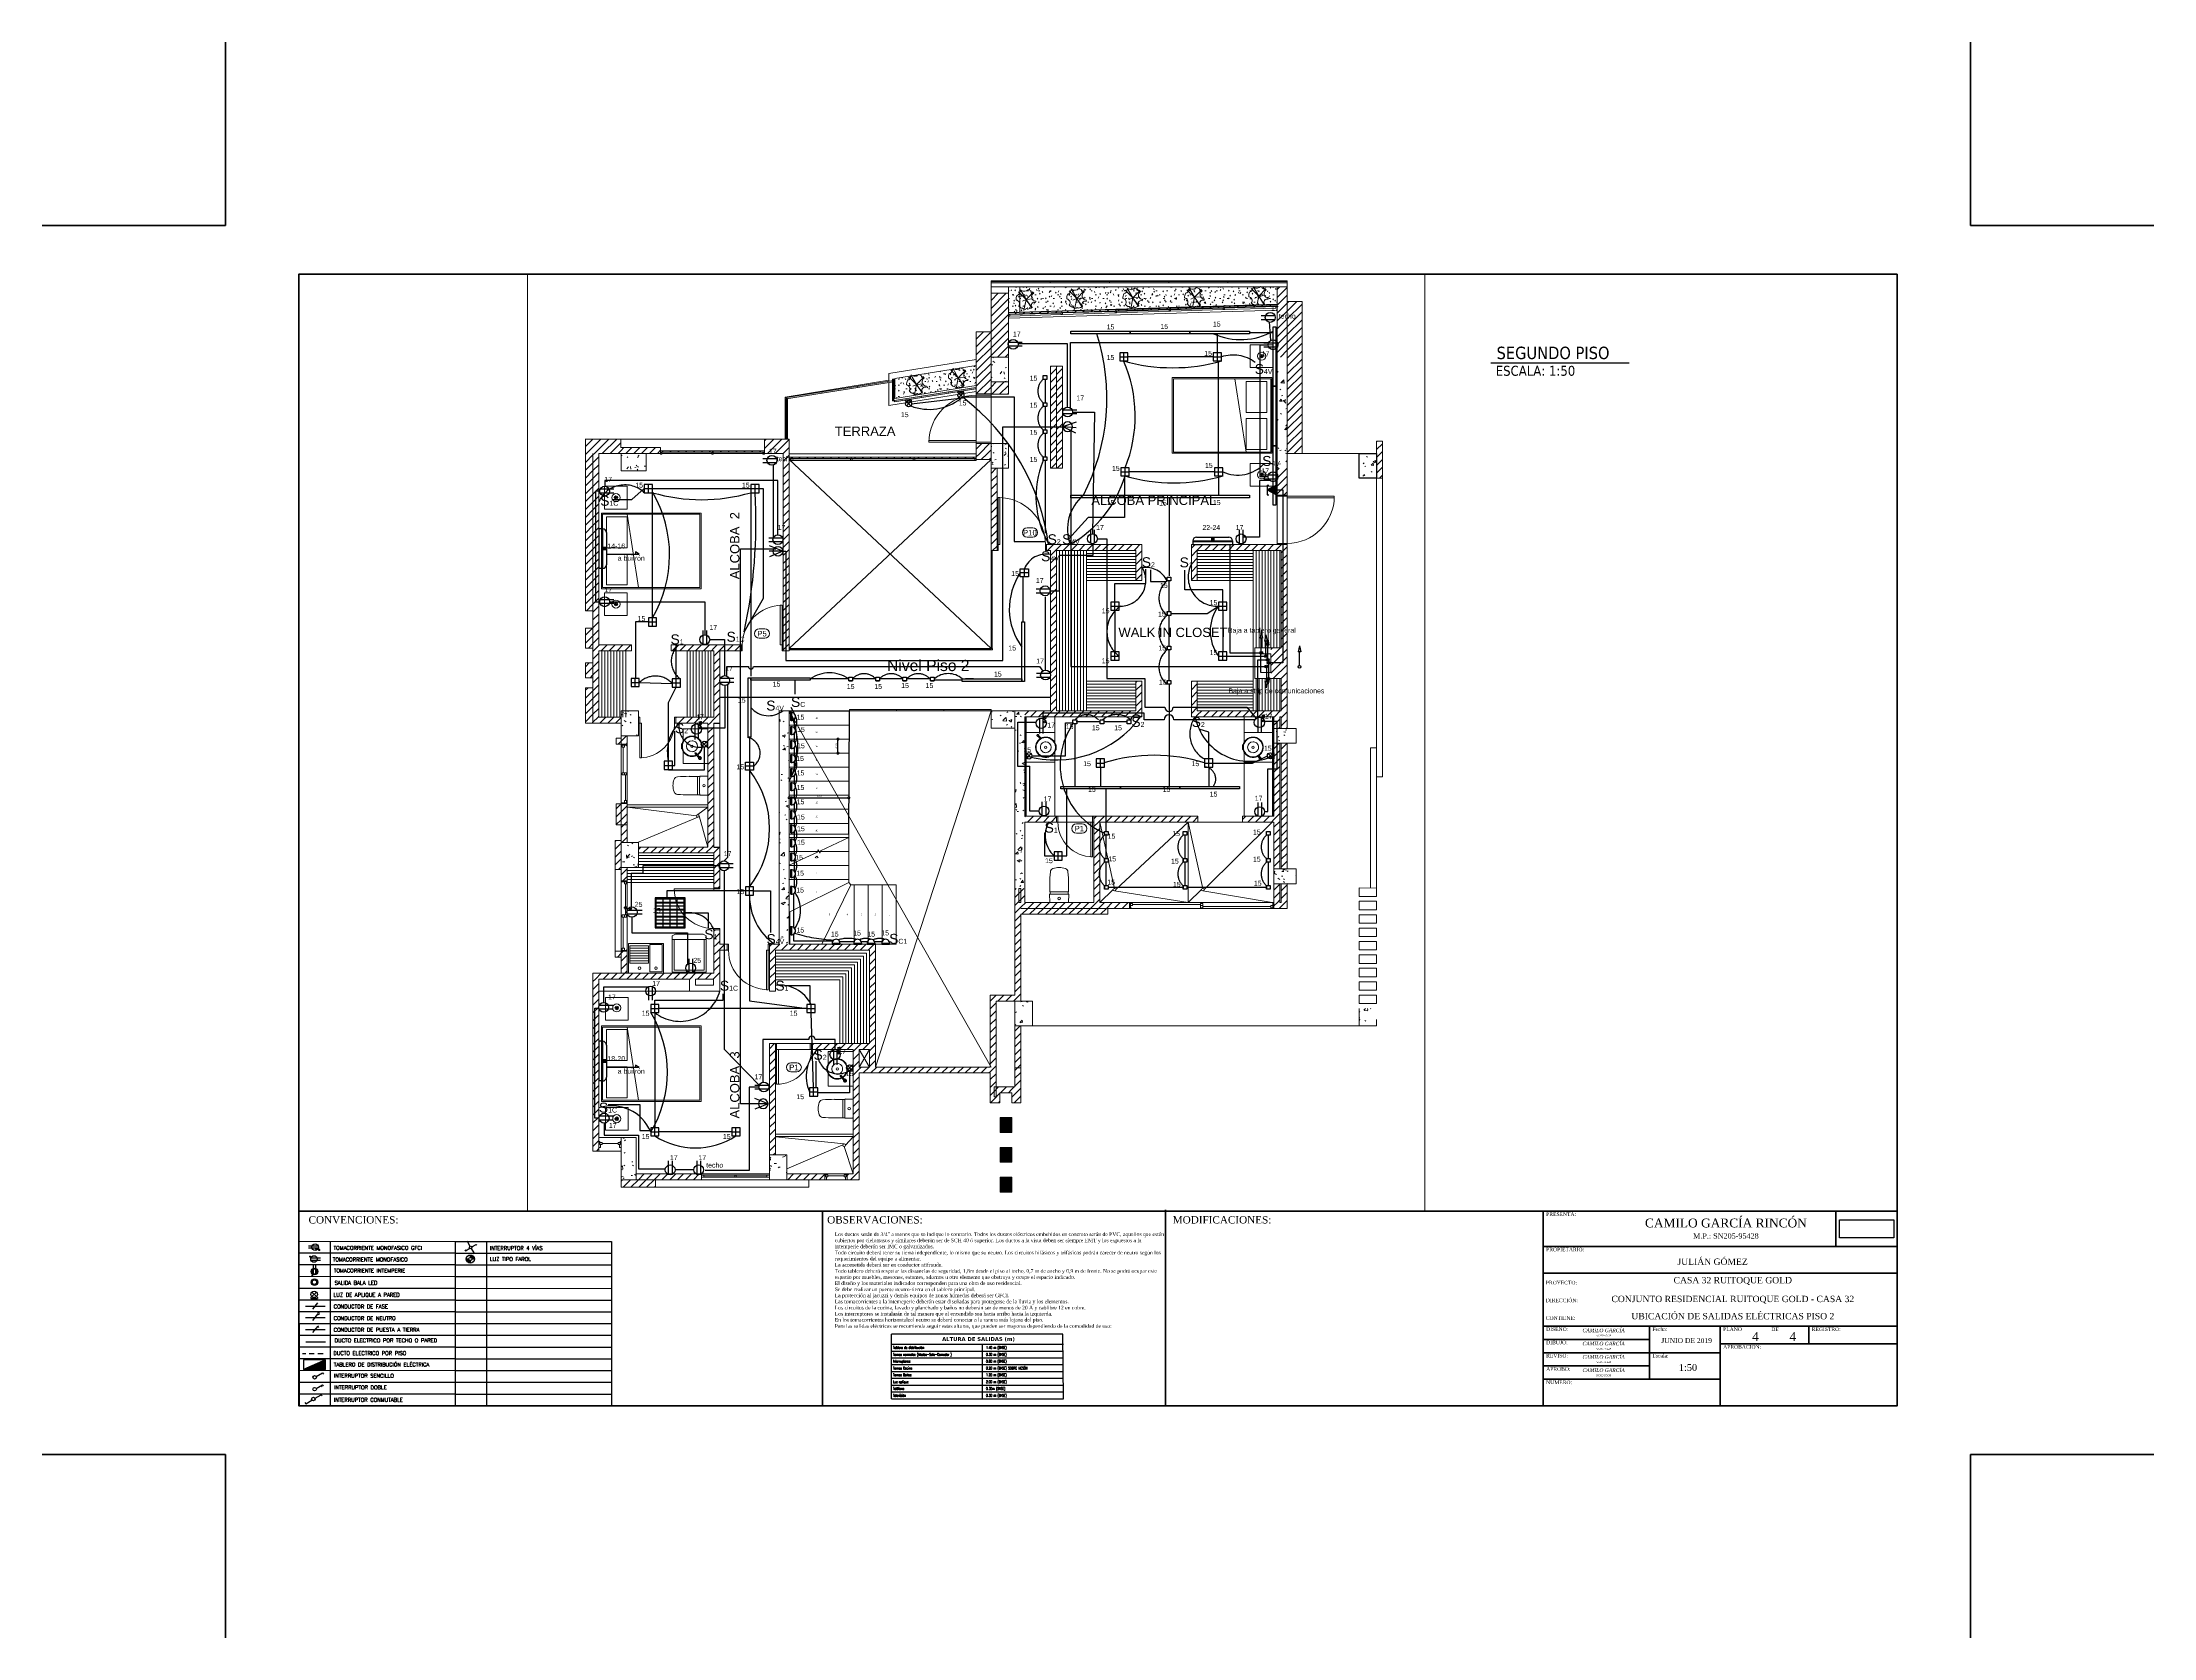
# Paper-space layout 'PISO 2' of a CAD drawing. Header units: inches. Extents: x -0.078 to 0.773, y -0.072 to 0.571.
# The model-space entities are those that its viewports show. They can reach past a viewport. Long polylines and large blocks are cut down to what shows.
import ezdxf
from ezdxf.enums import TextEntityAlignment as Align

# ---------------------------------------------------------------- set-up
doc = ezdxf.new("R2010")
doc.units = ezdxf.units.IN
doc.header["$MEASUREMENT"] = 0
for name, pattern in [('Dash', [0.006, 0.003, -0.003]), ('HIDDEN', [9.525, 6.35, -3.175]), ('Línea Oculta', [39.122222, 28.222222, -10.9]), ('Overhead', [0.003969, 0.002381, -0.001587]), ('PISO', [0.3, 0.2, -0.1])]:
    doc.linetypes.add(name, pattern=pattern)
for name, color, linetype, lineweight in [('A-____-____-DIMS', 211, 'Continuous', 9), ('A-COLS-____-OTLN', 52, 'Continuous', 18), ('A-DETL-____-THIN', 151, 'Continuous', 18), ('A-DOOR-____-IDEN', 31, 'Continuous', 18), ('A-DOOR-____-MCUT', 31, 'Continuous', 18), ('A-DOOR-____-OTLN', 31, 'Continuous', 18), ('A-DOOR-FRAM-MCUT', 31, 'Continuous', 18), ('A-FLOR-____-OTLN', 192, 'Continuous', 18), ('A-FLOR-____-PATT', 8, 'Continuous', 18), ('A-GENM-____-OTLN', 13, 'Continuous', 18), ('A-GLAZ-____-MCUT', 151, 'Continuous', 18), ('A-GLAZ-____-OTLN', 151, 'Continuous', 18), ('A-GLAZ-CURT-MCUT', 52, 'Continuous', 18), ('A-GLAZ-CURT-OTLN', 52, 'Continuous', 18), ('A-GLAZ-CWMG-MCUT', 51, 'Continuous', 18), ('A-GLAZ-CWMG-OTLN', 51, 'Continuous', 18), ('A-WALL-____-MCUT', 113, 'Continuous', 18), ('A-WALL-____-OTLN', 113, 'Continuous', 18), ('A-WALL-____-PATT', 111, 'Continuous', 18), ('DUCTO-PARED O TECHO', 7, 'Continuous', 25), ('DUCTO-PISO', 7, 'PISO', 25), ('G-____-____-TEXT', 231, 'Continuous', 9), ('I-FURN-____-OTLN', 30, 'Continuous', 18), ('L-PLNT-____-OTLN', 71, 'Continuous', 18), ('P-SANR-FIXT-OTLN', 6, 'Continuous', 18), ('Q-CASE-____-MCUT', 31, 'Continuous', 35), ('Q-CASE-____-OTLN', 31, 'Continuous', 18), ('Q-SPCQ-____-OTLN', 91, 'Continuous', 18), ('RED-TELEFONO', 240, 'TELEFONO', 25), ('RED-TELEVISION', 84, 'TELEVISION', 25), ('RED-TELEVISIÓN', 84, 'TELEVISION', 25), ('RED-TELÉFONO', 240, 'TELEFONO', 25), ('rotulo', 7, 'Continuous', 60), ('S-COLS-____-MCUT', 52, 'Continuous', 18), ('S-COLS-____-OTLN', 52, 'Continuous', 18), ('S-FSTN-____-OTLN', 2, 'Continuous', 18), ('S-STRS-____-MBND', 31, 'Overhead', 18), ('S-STRS-____-OTLN', 31, 'Continuous', 18), ('SIMBOLOGIA', 150, 'Continuous', 25), ('SIMBOLOGÍA', 150, 'Continuous', 25)]:
    doc.layers.add(name, color=color, linetype=linetype, lineweight=lineweight)
for name, color, linetype in [('Arquitectónico', 253, 'Continuous'), ('BLOQUES TOMAS Y LUCES', 140, 'Continuous'), ('BLOQUES_ILUMINACION', 1, 'Continuous'), ('BLOQUES_ILUMINACION1', 8, 'Continuous'), ('CALIDAD 3', 140, 'Continuous'), ('INTERRUPTORES', 6, 'Continuous'), ('LAMPARAS', 20, 'Continuous'), ('LUCES Y TOMAS', 5, 'Continuous'), ('RED ELECTRICA', 7, 'Continuous'), ('Retorno', 5, 'HIDDEN'), ('TEXTO', 7, 'Continuous'), ('TEXTROTULO', 255, 'Continuous')]:
    doc.layers.add(name, color=color, linetype=linetype)
doc.styles.add('Arial', font='arial.ttf', dxfattribs={"height": 0.225})
doc.styles.add('Arial_2', font='arial.ttf', dxfattribs={"height": 0.089295})
doc.styles.add('Arial_3', font='arial.ttf', dxfattribs={"height": 0.3375})
doc.styles.add('Arial_4', font='arial.ttf', dxfattribs={"height": 0.1125})
doc.styles.add('ROMANS', font='romans.shx', dxfattribs={"width": 0.625})
doc.styles.get("Standard").update_dxf_attribs({"font": 'arial.ttf'})
doc.linetypes.add('TELEFONO', pattern='A,0.32,-0.12,["TEL",Standard,S=0.065,R=0,X=-0.065,Y=-0.0325],-0.14', length=0.58)
doc.linetypes.add('TELEVISION', pattern='A,0.32,-0.13,["TV",Standard,S=0.065,R=0,X=-0.065,Y=-0.0325],-0.13', length=0.58)
doc.dimstyles.new('Cota_1_5mm_-_Punto_Rellenado', dxfattribs={"dimscale": 0.3048, "dimtxt": 0.114779, "dimasz": 0.984252, "dimexe": 0.246063, "dimexo": 0.246063, "dimgap": 0.123031, "dimtad": 1, "dimrnd": 0.01, "dimzin": 0, "dimdsep": 46, "dimtxsty": 'Arial_4', "dimblk1": 'DOTSMALL', "dimblk2": 'DOTSMALL', "dimsah": 1, "dimcen": 0.09, "dimdle": 0.246063, "dimazin": 0, "dimtfac": 1, "dimtdec": 4, "dimtix": 1, "dimtmove": 0, "dimatfit": 3, "dimfxl": 1, "dimtvp": 1, "dimtolj": 1, "dimtzin": 0, "dimarcsym": 2})
picture_1 = doc.add_image_def('image1.png', size_in_pixel=(2648, 866))
pattern_1 = [(45, (192.38889, 101.49544), (-0.07919596, 0.07919596), [])]
pattern_2 = [(50, (192.3889, 101.49544), (0.546432, -0.047308), [0.057, -0.629]), (355, (192.3889, 101.49544), (-0.105429, 0.57337), [0.046, -0.503]), (100.451, (192.4349, 101.49144), (0.440955, 0.525708), [0.049, -0.534]), (46.184, (192.3889, 101.64744), (0.813123, -0.12606), [0.086, -0.943]), (96.636, (192.4569, 101.6374), (0.711995, 0.742252), [0.073, -0.801]), (351.184, (192.3889, 101.6474), (0.71223, 0.742616), [0.069, -0.754]), (21, (192.4649, 101.60944), (0.454985, -0.306292), [0.057, -0.629]), (326, (192.4649, 101.60944), (0.185766, 0.552594), [0.046, -0.503]), (71.451, (192.5029, 101.58444), (0.640536, 0.246016), [0.049, -0.534]), (37.5, (192.3889, 101.49544), (0.009206, 0.2541166), [0.025, -0.472, 0.025, -0.485, -0.505]), (37.5, (192.3889, 101.49544), (0.009206, 0.2541166), [-1.007, 0.025, -0.48]), (7.5, (192.3889, 101.49544), (0.2004608, 0.3007382), [0.025, -0.266, 0.025, -0.46, -0.192]), (7.5, (192.3889, 101.49544), (0.2004608, 0.3007382), [-0.776, 0.025, -0.167]), (327.5, (192.2189, 101.49544), (0.406483, -0.0170776), [0.025, -0.165, 0.025, -0.569, -0.789]), (327.5, (192.2189, 101.49544), (0.406483, -0.0170776), [-0.785, 0.025, -0.764]), (317.5, (192.1429, 101.49544), (0.4439987, 0.076008), [0.025, -0.223, 0.025, -0.37, -0.56]), (317.5, (192.1429, 101.49544), (0.4439987, 0.076008), [-0.642, 0.025, -0.535])]

# ---------------------------------------------------------------- blocks, each defined once
blk = doc.blocks.new('A$C10499')
at = {"layer": 'BLOQUES TOMAS Y LUCES'}
h = blk.add_hatch(color=256, dxfattribs=at)
h.paths.add_polyline_path([(0.33, 0, 0.414214), (0, 0.33), (0, 0.12, -0.414214), (0.12, 0)])
h.paths.add_polyline_path([(0, -0.33), (0, -0.12, -0.414214), (-0.12, 0), (-0.33, 0, 0.414214)])
for p, q in [((-0.12, 0), (-0.33, 0)), ((0, 0.12), (0, 0.33)), ((0.33, 0), (0.12, 0)), ((0, -0.33), (0, -0.12))]:
    blk.add_line(p, q, dxfattribs=at)
for radius in [0.327, 0.121]:
    blk.add_circle((0, 0), radius, dxfattribs=at)
blk = doc.blocks.new('TOMA GFCI')
at = {"layer": 'BLOQUES TOMAS Y LUCES'}
for p, q in [((-0.008, 0.044), (-0.395, 0.044)), ((-0.008, -0.046), (-0.395, -0.046)), ((-0.003, -0.081), (0.06, -0.081)), ((-0.003, -0.081), (-0.003, -0.127)), ((-0.003, -0.127), (0.06, -0.127)), ((0.028, -0.104), (0.06, -0.104)), ((0.06, -0.104), (0.06, -0.127))]:
    blk.add_line(p, q, dxfattribs=at)
for centre, radius in [((-0.132, 0), 0.132), ((-0.097, -0.084), 0.0221)]:
    blk.add_circle(centre, radius, dxfattribs=at)
blk = doc.blocks.new('BALA GENERICA')
at = {"layer": 'BLOQUES TOMAS Y LUCES'}
for radius in [0.132, 0.0883]:
    blk.add_circle((0, 0), radius, dxfattribs=at)
blk = doc.blocks.new('INT')
at = {"layer": 'BLOQUES TOMAS Y LUCES'}
blk.add_line((0.062, 0.013), (0.312, 0.159), dxfattribs=at)
blk.add_circle((-0.003, -0.017), 0.0711, dxfattribs=at)
blk = doc.blocks.new('INTERRUPTOR SENCILLO')
at = {"layer": 'BLOQUES TOMAS Y LUCES'}
blk.add_line((0.315, 0.175), (0.356, 0.129), dxfattribs=at)
at = {"color": 3}
blk.add_blockref('INT', (0.003, 0.017), dxfattribs=at)
blk = doc.blocks.new('INTERRPTOR CONMUTABLE')
at = {"layer": 'BLOQUES TOMAS Y LUCES'}
for p, q in [((0.065, 0.029), (0.315, 0.175)), ((0.315, 0.175), (0.356, 0.129)), ((-0.348, -0.142), (-0.307, -0.188)), ((-0.307, -0.188), (-0.057, -0.042))]:
    blk.add_line(p, q, dxfattribs=at)
blk.add_circle((0, 0), 0.0711, dxfattribs=at)
blk = doc.blocks.new('TOMA MONOF')
at = {"layer": 'BLOQUES TOMAS Y LUCES'}
for p, q in [((-0.008, 0.044), (-0.395, 0.044)), ((-0.008, -0.046), (-0.395, -0.046)), ((-0.003, -0.081), (0.06, -0.081)), ((0.028, -0.081), (0.028, -0.127))]:
    blk.add_line(p, q, dxfattribs=at)
blk.add_circle((-0.132, 0), 0.132, dxfattribs=at)
blk = doc.blocks.new('TOMA INTEMPERIE')
at = {"layer": 'BLOQUES TOMAS Y LUCES'}
blk.add_lwpolyline([(0.092, 0.092), (-0.092, 0.092), (-0.092, -0.092), (0.092, -0.092)], close=True, dxfattribs=at)
at = {"layer": 'LUCES Y TOMAS'}
blk.add_blockref('TOMA MONOF', (0.132, 0), dxfattribs=at)
blk = doc.blocks.new('LUZ DE APLIQUE')
at = {"layer": 'BLOQUES TOMAS Y LUCES'}
for p, q in [((0.093, 0.258), (-0.132, 0.033)), ((-0.132, 0.033), (-0.132, 0)), ((-0.132, 0), (0.132, 0)), ((-0.093, 0.258), (0.132, 0.033)), ((0.132, 0.033), (0.132, 0))]:
    blk.add_line(p, q, dxfattribs=at)
blk.add_circle((0, 0.165), 0.132, dxfattribs=at)
blk = doc.blocks.new('iINTERRUPTOR 4 VIAS')
at = {"layer": 'LUCES Y TOMAS', "color": 3}
blk.add_blockref('INTERRPTOR CONMUTABLE', (0, 0), dxfattribs=at)
at = {"layer": 'LUCES Y TOMAS', "color": 3, "rotation": 90}
blk.add_blockref('INTERRPTOR CONMUTABLE', (0, 0), dxfattribs=at)
blk = doc.blocks.new('INTERRUPTOR DOBLE')
at = {"layer": 'BLOQUES TOMAS Y LUCES'}
for p, q in [((0.256, 0.141), (0.297, 0.095)), ((0.315, 0.175), (0.356, 0.129))]:
    blk.add_line(p, q, dxfattribs=at)
at = {"layer": 'BLOQUES TOMAS Y LUCES', "color": 3}
blk.add_blockref('INT', (0.003, 0.017), dxfattribs=at)
blk = doc.blocks.new('A$C9750')
for p, q in [((1.11, 0), (-1.11, -1)), ((1.11, 0), (-1.1, -1)), ((1.11, 0), (-1.1, -1)), ((1.11, -0.01), (-1.09, -1)), ((1.11, -0.01), (-1.09, -1)), ((1.11, -0.01), (-1.08, -1)), ((1.11, -0.01), (-1.08, -1)), ((1.11, -0.02), (-1.07, -1)), ((1.11, -0.02), (-1.07, -1)), ((1.11, -0.02), (-1.06, -1)), ((1.11, -0.02), (-1.06, -1)), ((1.11, -0.03), (-1.05, -1)), ((1.11, -0.03), (-1.05, -1)), ((1.11, -0.03), (-1.04, -1)), ((1.11, -0.03), (-1.04, -1)), ((1.11, -0.04), (-1.03, -1)), ((1.11, -0.04), (-1.02, -1)), ((1.11, -0.04), (-1.02, -1)), ((1.11, -0.04), (-1.01, -1)), ((1.11, -0.05), (-1.01, -1)), ((1.11, -0.05), (-1, -1)), ((1.11, -0.05), (-1, -1)), ((1.11, -0.05), (-0.99, -1)), ((1.11, -0.06), (-0.99, -1)), ((1.11, -0.06), (-0.98, -1)), ((1.11, -0.06), (-0.98, -1)), ((1.11, -0.06), (-0.97, -1)), ((1.11, -0.06), (-0.97, -1)), ((1.11, -0.07), (-0.96, -1)), ((1.11, -0.07), (-0.96, -1)), ((1.11, -0.07), (-0.95, -1)), ((1.11, -0.07), (-0.95, -1)), ((1.11, -0.08), (-0.94, -1)), ((1.11, -0.08), (-0.93, -1)), ((1.11, -0.08), (-0.93, -1)), ((1.11, -0.08), (-0.92, -1)), ((1.11, -0.09), (-0.92, -1)), ((1.11, -0.09), (-0.91, -1)), ((1.11, -0.09), (-0.91, -1)), ((1.11, -0.09), (-0.9, -1)), ((1.11, -0.1), (-0.9, -1)), ((1.11, -0.1), (-0.89, -1)), ((1.11, -0.1), (-0.89, -1)), ((1.11, -0.1), (-0.88, -1)), ((1.11, -0.11), (-0.88, -1)), ((1.11, -0.11), (-0.87, -1)), ((1.11, -0.11), (-0.87, -1)), ((1.11, -0.11), (-0.86, -1)), ((1.11, -0.12), (-0.85, -1)), ((1.11, -0.12), (-0.85, -1)), ((1.11, -0.12), (-0.84, -1)), ((1.11, -0.12), (-0.84, -1)), ((1.11, -0.12), (-0.83, -1)), ((1.11, -0.13), (-0.83, -1)), ((1.11, -0.13), (-0.82, -1)), ((1.11, -0.13), (-0.82, -1)), ((1.11, -0.13), (-0.81, -1)), ((1.11, -0.14), (-0.81, -1)), ((1.11, -0.14), (-0.8, -1)), ((1.11, -0.14), (-0.8, -1)), ((1.11, -0.14), (-0.79, -1)), ((1.11, -0.15), (-0.79, -1)), ((1.11, -0.15), (-0.78, -1)), ((1.11, -0.15), (-0.78, -1)), ((1.11, -0.15), (-0.77, -1)), ((1.11, -0.16), (-0.76, -1)), ((1.11, -0.16), (-0.76, -1)), ((1.11, -0.16), (-0.75, -1)), ((1.11, -0.16), (-0.75, -1)), ((1.11, -0.17), (-0.74, -1)), ((1.11, -0.17), (-0.74, -1)), ((1.11, -0.17), (-0.73, -1)), ((1.11, -0.17), (-0.73, -1)), ((1.11, -0.17), (-0.72, -1)), ((1.11, -0.18), (-0.72, -1)), ((1.11, -0.18), (-0.71, -1)), ((1.11, -0.18), (-0.71, -1)), ((1.11, -0.18), (-0.7, -1)), ((1.11, -0.19), (-0.7, -1)), ((1.11, -0.19), (-0.69, -1)), ((1.11, -0.19), (-0.68, -1)), ((1.11, -0.19), (-0.68, -1)), ((1.11, -0.2), (-0.67, -1)), ((1.11, -0.2), (-0.67, -1)), ((1.11, -0.2), (-0.66, -1)), ((1.11, -0.2), (-0.66, -1)), ((1.11, -0.21), (-0.65, -1)), ((1.11, -0.21), (-0.65, -1)), ((1.11, -0.21), (-0.64, -1)), ((1.11, -0.21), (-0.64, -1)), ((1.11, -0.22), (-0.63, -1)), ((1.11, -0.22), (-0.63, -1)), ((1.11, -0.22), (-0.62, -1)), ((1.11, -0.22), (-0.62, -1)), ((1.11, -0.23), (-0.61, -1)), ((1.11, -0.23), (-0.61, -1)), ((1.11, -0.23), (-0.6, -1)), ((1.11, -0.23), (-0.59, -1)), ((1.11, -0.23), (-0.59, -1)), ((1.11, -0.24), (-0.58, -1)), ((1.11, -0.24), (-0.58, -1)), ((1.11, -0.24), (-0.57, -1)), ((1.11, -0.24), (-0.57, -1)), ((1.11, -0.25), (-0.56, -1)), ((1.11, -0.25), (-0.56, -1)), ((1.11, -0.25), (-0.55, -1)), ((1.11, -0.25), (-0.55, -1)), ((1.11, -0.26), (-0.54, -1)), ((1.11, -0.26), (-0.54, -1)), ((1.11, -0.26), (-0.53, -1)), ((1.11, -0.26), (-0.53, -1)), ((1.11, -0.27), (-0.52, -1)), ((1.11, -0.27), (-0.52, -1)), ((1.11, -0.27), (-0.51, -1)), ((1.11, -0.27), (-0.5, -1)), ((1.11, -0.28), (-0.5, -1)), ((1.11, -0.28), (-0.49, -1)), ((1.11, -0.28), (-0.49, -1)), ((1.11, -0.28), (-0.48, -1)), ((1.11, -0.29), (-0.48, -1)), ((1.11, -0.29), (-0.47, -1)), ((1.11, -0.29), (-0.47, -1)), ((1.11, -0.29), (-0.46, -1)), ((1.11, -0.29), (-0.46, -1)), ((1.11, -0.3), (-0.45, -1)), ((1.11, -0.3), (-0.45, -1)), ((1.11, -0.3), (-0.44, -1)), ((1.11, -0.3), (-0.44, -1)), ((1.11, -0.31), (-0.43, -1)), ((1.11, -0.31), (-0.42, -1)), ((1.11, -0.31), (-0.42, -1)), ((1.11, -0.31), (-0.41, -1)), ((1.11, -0.32), (-0.41, -1)), ((1.11, -0.32), (-0.4, -1)), ((1.11, -0.32), (-0.4, -1)), ((1.11, -0.32), (-0.39, -1)), ((1.11, -0.33), (-0.39, -1)), ((1.11, -0.33), (-0.38, -1)), ((1.11, -0.33), (-0.38, -1)), ((1.11, -0.33), (-0.37, -1)), ((1.11, -0.34), (-0.37, -1)), ((1.11, -0.34), (-0.36, -1)), ((1.11, -0.34), (-0.36, -1)), ((1.11, -0.34), (-0.35, -1)), ((1.11, -0.35), (-0.35, -1)), ((1.11, -0.35), (-0.34, -1)), ((1.11, -0.35), (-0.33, -1)), ((1.11, -0.35), (-0.33, -1)), ((1.11, -0.35), (-0.32, -1)), ((1.11, -0.36), (-0.32, -1)), ((1.11, -0.36), (-0.31, -1)), ((1.11, -0.36), (-0.31, -1)), ((1.11, -0.36), (-0.3, -1)), ((1.11, -0.37), (-0.3, -1)), ((1.11, -0.37), (-0.29, -1)), ((1.11, -0.37), (-0.29, -1)), ((1.11, -0.37), (-0.28, -1)), ((1.11, -0.38), (-0.28, -1)), ((1.11, -0.38), (-0.27, -1)), ((1.11, -0.38), (-0.27, -1)), ((1.11, -0.38), (-0.26, -1)), ((1.11, -0.39), (-0.26, -1)), ((1.11, -0.39), (-0.25, -1)), ((1.11, -0.39), (-0.24, -1)), ((1.11, -0.39), (-0.24, -1)), ((1.11, -0.4), (-0.23, -1)), ((1.11, -0.4), (-0.23, -1)), ((1.11, -0.4), (-0.22, -1)), ((1.11, -0.4), (-0.22, -1)), ((1.11, -0.41), (-0.21, -1)), ((1.11, -0.41), (-0.21, -1)), ((1.11, -0.41), (-0.2, -1)), ((1.11, -0.41), (-0.2, -1)), ((1.11, -0.41), (-0.19, -1)), ((1.11, -0.42), (-0.19, -1)), ((1.11, -0.42), (-0.18, -1)), ((1.11, -0.42), (-0.18, -1)), ((1.11, -0.42), (-0.17, -1)), ((1.11, -0.43), (-0.16, -1)), ((1.11, -0.43), (-0.16, -1)), ((1.11, -0.43), (-0.15, -1)), ((1.11, -0.43), (-0.15, -1)), ((1.11, -0.44), (-0.14, -1)), ((1.11, -0.44), (-0.14, -1)), ((1.11, -0.44), (-0.13, -1)), ((1.11, -0.44), (-0.13, -1)), ((1.11, -0.45), (-0.12, -1)), ((1.11, -0.45), (-0.12, -1)), ((1.11, -0.45), (-0.11, -1)), ((1.11, -0.45), (-0.11, -1)), ((1.11, -0.46), (-0.1, -1)), ((1.11, -0.46), (-0.1, -1)), ((1.11, -0.46), (-0.09, -1)), ((1.11, -0.46), (-0.09, -1)), ((1.11, -0.46), (-0.08, -1)), ((1.11, -0.47), (-0.07, -1)), ((1.11, -0.47), (-0.07, -1)), ((1.11, -0.47), (-0.06, -1)), ((1.11, -0.47), (-0.06, -1)), ((1.11, -0.48), (-0.05, -1)), ((1.11, -0.48), (-0.05, -1)), ((1.11, -0.48), (-0.04, -1)), ((1.11, -0.48), (-0.04, -1)), ((1.11, -0.49), (-0.03, -1)), ((1.11, -0.49), (-0.03, -1)), ((1.11, -0.49), (-0.02, -1)), ((1.11, -0.49), (-0.02, -1)), ((1.11, -0.5), (-0.01, -1)), ((1.11, -0.5), (-0.01, -1)), ((1.11, -0.5), (0, -1)), ((1.11, -0.5), (0, -1)), ((1.11, -0.51), (0.01, -1)), ((1.11, -0.51), (0.02, -1)), ((1.11, -0.51), (0.02, -1)), ((1.11, -0.51), (0.03, -1)), ((1.11, -0.52), (0.03, -1)), ((1.11, -0.52), (0.04, -1)), ((1.11, -0.52), (0.04, -1)), ((1.11, -0.52), (0.05, -1)), ((1.11, -0.52), (0.05, -1)), ((1.11, -0.53), (0.06, -1)), ((1.11, -0.53), (0.06, -1)), ((1.11, -0.53), (0.07, -1)), ((1.11, -0.53), (0.07, -1)), ((1.11, -0.54), (0.08, -1)), ((1.11, -0.54), (0.08, -1)), ((1.11, -0.54), (0.09, -1)), ((1.11, -0.54), (0.1, -1)), ((1.11, -0.55), (0.1, -1)), ((1.11, -0.55), (0.11, -1)), ((1.11, -0.55), (0.11, -1)), ((1.11, -0.55), (0.12, -1)), ((1.11, -0.56), (0.12, -1)), ((1.11, -0.56), (0.13, -1)), ((1.11, -0.56), (0.13, -1)), ((1.11, -0.56), (0.14, -1)), ((1.11, -0.57), (0.14, -1)), ((1.11, -0.57), (0.15, -1)), ((1.11, -0.57), (0.15, -1)), ((1.11, -0.57), (0.16, -1)), ((1.11, -0.58), (0.16, -1)), ((1.11, -0.58), (0.17, -1)), ((1.11, -0.58), (0.17, -1)), ((1.11, -0.58), (0.18, -1)), ((1.11, -0.58), (0.19, -1)), ((1.11, -0.59), (0.19, -1)), ((1.11, -0.59), (0.2, -1)), ((1.11, -0.59), (0.2, -1)), ((1.11, -0.59), (0.21, -1)), ((1.11, -0.6), (0.21, -1)), ((1.11, -0.6), (0.22, -1)), ((1.11, -0.6), (0.22, -1)), ((1.11, -0.6), (0.23, -1)), ((1.11, -0.61), (0.23, -1)), ((1.11, -0.61), (0.24, -1)), ((1.11, -0.61), (0.24, -1)), ((1.11, -0.61), (0.25, -1)), ((1.11, -0.62), (0.25, -1)), ((1.11, -0.62), (0.26, -1)), ((1.11, -0.62), (0.26, -1)), ((1.11, -0.62), (0.27, -1)), ((1.11, -0.63), (0.28, -1)), ((1.11, -0.63), (0.28, -1)), ((1.11, -0.63), (0.29, -1)), ((1.11, -0.63), (0.29, -1)), ((1.11, -0.64), (0.3, -1)), ((1.11, -0.64), (0.3, -1)), ((1.11, -0.64), (0.31, -1)), ((1.11, -0.64), (0.31, -1)), ((1.11, -0.64), (0.32, -1)), ((1.11, -0.65), (0.32, -1)), ((1.11, -0.65), (0.33, -1)), ((1.11, -0.65), (0.33, -1)), ((1.11, -0.65), (0.34, -1)), ((1.11, -0.66), (0.34, -1)), ((1.11, -0.66), (0.35, -1)), ((1.11, -0.66), (0.36, -1)), ((1.11, -0.66), (0.36, -1)), ((1.11, -0.67), (0.37, -1)), ((1.11, -0.67), (0.37, -1)), ((1.11, -0.67), (0.38, -1)), ((1.11, -0.67), (0.38, -1)), ((1.11, -0.68), (0.39, -1)), ((1.11, -0.68), (0.39, -1)), ((1.11, -0.68), (0.4, -1)), ((1.11, -0.68), (0.4, -1)), ((1.11, -0.69), (0.41, -1)), ((1.11, -0.69), (0.41, -1)), ((1.11, -0.69), (0.42, -1)), ((1.11, -0.69), (0.42, -1)), ((1.11, -0.7), (0.43, -1)), ((1.11, -0.7), (0.43, -1)), ((1.11, -0.7), (0.44, -1)), ((1.11, -0.7), (0.45, -1)), ((1.11, -0.7), (0.45, -1)), ((1.11, -0.71), (0.46, -1)), ((1.11, -0.71), (0.46, -1)), ((1.11, -0.71), (0.47, -1)), ((1.11, -0.71), (0.47, -1)), ((1.11, -0.72), (0.48, -1)), ((1.11, -0.72), (0.48, -1)), ((1.11, -0.72), (0.49, -1)), ((1.11, -0.72), (0.49, -1)), ((1.11, -0.73), (0.5, -1)), ((1.11, -0.73), (0.5, -1)), ((1.11, -0.73), (0.51, -1)), ((1.11, -0.73), (0.51, -1)), ((1.11, -0.74), (0.52, -1)), ((1.11, -0.74), (0.53, -1)), ((1.11, -0.74), (0.53, -1)), ((1.11, -0.74), (0.54, -1)), ((1.11, -0.75), (0.54, -1)), ((1.11, -0.75), (0.55, -1)), ((1.11, -0.75), (0.55, -1)), ((1.11, -0.75), (0.56, -1)), ((1.11, -0.75), (0.56, -1)), ((1.11, -0.76), (0.57, -1)), ((1.11, -0.76), (0.57, -1)), ((1.11, -0.76), (0.58, -1)), ((1.11, -0.76), (0.58, -1)), ((1.11, -0.77), (0.59, -1)), ((1.11, -0.77), (0.59, -1)), ((1.11, -0.77), (0.6, -1)), ((1.11, -0.77), (0.6, -1)), ((1.11, -0.78), (0.61, -1)), ((1.11, -0.78), (0.62, -1)), ((1.11, -0.78), (0.62, -1)), ((1.11, -0.78), (0.63, -1)), ((1.11, -0.79), (0.63, -1)), ((1.11, -0.79), (0.64, -1)), ((1.11, -0.79), (0.64, -1)), ((1.11, -0.79), (0.65, -1)), ((1.11, -0.8), (0.65, -1)), ((1.11, -0.8), (0.66, -1)), ((1.11, -0.8), (0.66, -1)), ((1.11, -0.8), (0.67, -1)), ((1.11, -0.81), (0.67, -1)), ((1.11, -0.81), (0.68, -1)), ((1.11, -0.81), (0.68, -1)), ((1.11, -0.81), (0.69, -1)), ((1.11, -0.81), (0.69, -1)), ((1.11, -0.82), (0.7, -1)), ((1.11, -0.82), (0.71, -1)), ((1.11, -0.82), (0.71, -1)), ((1.11, -0.82), (0.72, -1)), ((1.11, -0.83), (0.72, -1)), ((1.11, -0.83), (0.73, -1)), ((1.11, -0.83), (0.73, -1)), ((1.11, -0.83), (0.74, -1)), ((1.11, -0.84), (0.74, -1)), ((1.11, -0.84), (0.75, -1)), ((1.11, -0.84), (0.75, -1)), ((1.11, -0.84), (0.76, -1)), ((1.11, -0.85), (0.76, -1)), ((1.11, -0.85), (0.77, -1)), ((1.11, -0.85), (0.77, -1)), ((1.11, -0.85), (0.78, -1)), ((1.11, -0.86), (0.79, -1)), ((1.11, -0.86), (0.79, -1)), ((1.11, -0.86), (0.8, -1)), ((1.11, -0.86), (0.8, -1)), ((1.11, -0.87), (0.81, -1)), ((1.11, -0.87), (0.81, -1)), ((1.11, -0.87), (0.82, -1)), ((1.11, -0.87), (0.82, -1)), ((1.11, -0.87), (0.83, -1)), ((1.11, -0.88), (0.83, -1)), ((1.11, -0.88), (0.84, -1)), ((1.11, -0.88), (0.84, -1)), ((1.11, -0.88), (0.85, -1)), ((1.11, -0.89), (0.85, -1)), ((1.11, -0.89), (0.86, -1)), ((1.11, -0.89), (0.86, -1)), ((1.11, -0.89), (0.87, -1)), ((1.11, -0.9), (0.88, -1)), ((1.11, -0.9), (0.88, -1)), ((1.11, -0.9), (0.89, -1)), ((1.11, -0.9), (0.89, -1)), ((1.11, -0.91), (0.9, -1)), ((1.11, -0.91), (0.9, -1)), ((1.11, -0.91), (0.91, -1)), ((1.11, -0.91), (0.91, -1)), ((1.11, -0.92), (0.92, -1)), ((1.11, -0.92), (0.92, -1)), ((1.11, -0.92), (0.93, -1)), ((1.11, -0.92), (0.93, -1)), ((1.11, -0.93), (0.94, -1)), ((1.11, -0.93), (0.94, -1)), ((1.11, -0.93), (0.95, -1)), ((1.11, -0.93), (0.95, -1)), ((1.11, -0.93), (0.96, -1)), ((1.11, -0.94), (0.97, -1)), ((1.11, -0.94), (0.97, -1)), ((1.11, -0.94), (0.98, -1)), ((1.11, -0.94), (0.98, -1)), ((1.11, -0.95), (0.99, -1)), ((1.11, -0.95), (0.99, -1)), ((1.11, -0.95), (1, -1)), ((1.11, -0.95), (1, -1)), ((1.11, -0.96), (1.01, -1)), ((1.11, -0.96), (1.01, -1)), ((1.11, -0.96), (1.02, -1)), ((1.11, -0.96), (1.02, -1)), ((1.11, -0.97), (1.03, -1)), ((1.11, -0.97), (1.03, -1)), ((1.11, -0.97), (1.04, -1)), ((1.11, -0.97), (1.05, -1)), ((1.11, -0.98), (1.05, -1)), ((1.11, -0.98), (1.06, -1)), ((1.11, -0.98), (1.06, -1)), ((1.11, -0.98), (1.07, -1)), ((1.11, -0.99), (1.07, -1)), ((1.11, -0.99), (1.08, -1)), ((1.11, -0.99), (1.08, -1)), ((1.11, -0.99), (1.09, -1)), ((1.11, -0.99), (1.09, -1)), ((1.11, -1), (1.1, -1)), ((1.11, -1), (1.1, -1)), ((1.11, -1), (1.11, -1))]:
    blk.add_line(p, q)
blk.add_lwpolyline([(-1.11, 0), (-1.11, -1), (1.11, -1), (1.11, 0)], close=True)
blk = doc.blocks.new('A$C3995')
for p, q in [((0.00149, -0.05737), (0.00284, -0.05737)), ((0.00418, -0.05737), (0.00618, -0.05737)), ((0.00777, -0.05737), (0.00986, -0.05737))]:
    blk.add_line(p, q)
at = {"layer": 'CALIDAD 3', "color": 250}
blk.add_line((0.00009, -0.01211), (0.00012, -0.07838), dxfattribs=at)
at = {"layer": 'RED ELECTRICA'}
for p, q in [((0.06308, -0.01219), (0.06309, -0.07836)), ((0.12608, -0.01228), (0.12609, -0.07844)), ((0.00268, -0.03828), (0.01068, -0.03828)), ((0.00268, -0.04286), (0.01068, -0.04286)), ((0.00268, -0.04772), (0.01068, -0.04772))]:
    blk.add_line(p, q, dxfattribs=at)
at = {"layer": 'RED ELECTRICA', "color": 5, "linetype": 'Línea Oculta'}
blk.add_line((0.00284, -0.05264), (0.01084, -0.05264), dxfattribs=at)
at = {"layer": 'TEXTO', "color": 30, "true_color": 0xf26722}
blk.add_line((0.00566, -0.03954), (0.0077, -0.03701), dxfattribs=at)
at = {"layer": 'TEXTO', "color": 7}
blk.add_line((0.00566, -0.04413), (0.0077, -0.04159), dxfattribs=at)
at = {"layer": 'TEXTO', "color": 3}
for p, q in [((0.00566, -0.04899), (0.0077, -0.04646)), ((0.00753, -0.04618), (0.00803, -0.04688))]:
    blk.add_line(p, q, dxfattribs=at)
at = {"layer": 'TEXTO', "color": 7}
blk.add_ellipse((0.00799, -0.04128), major_axis=(0.000289, 0.000289), ratio=1, start_param=5.497787, end_param=11.780972, dxfattribs=at)
at = {"layer": 'TEXTROTULO', "color": 250}
for p, q in [((0.00008, -0.01684), (0.06308, -0.01684)), ((0.00009, -0.01211), (0.06308, -0.01219)), ((0.0128, -0.07838), (0.01278, -0.01223)), ((0.06308, -0.01219), (0.12608, -0.01228)), ((0.06308, -0.01693), (0.12608, -0.01693)), ((0.0758, -0.07846), (0.07577, -0.01232)), ((0.00007, -0.02158), (0.06309, -0.02158)), ((0.06307, -0.02166), (0.12608, -0.02166)), ((0.00006, -0.02631), (0.06309, -0.02629)), ((0.0001, -0.03104), (0.06309, -0.03102)), ((0.06306, -0.0264), (0.12608, -0.02637)), ((0.0631, -0.03113), (0.12608, -0.03111)), ((0.00008, -0.04051), (0.06309, -0.04051)), ((0.00009, -0.03578), (0.06309, -0.03576)), ((0.06308, -0.0406), (0.12608, -0.0406)), ((0.06309, -0.03586), (0.12608, -0.03584)), ((0.00006, -0.04998), (0.06309, -0.04995)), ((0.00007, -0.04524), (0.06309, -0.04524)), ((0.06306, -0.05006), (0.12608, -0.05003)), ((0.06307, -0.04533), (0.12608, -0.04533)), ((0.00002, -0.05945), (0.06309, -0.05945)), ((0.00003, -0.05471), (0.06309, -0.05471)), ((0.06301, -0.05953), (0.12609, -0.05953)), ((0.06302, -0.0548), (0.12609, -0.0548)), ((0.00001, -0.06418), (0.06309, -0.06416)), ((0.06301, -0.06426), (0.12609, -0.06424)), ((0, -0.06891), (0.06309, -0.06891)), ((0, -0.07365), (0.06309, -0.07365)), ((0.00011, -0.07365), (0.06309, -0.07362)), ((0.063, -0.069), (0.12609, -0.069)), ((0.063, -0.07373), (0.12609, -0.07373)), ((0.0631, -0.07373), (0.12609, -0.07371)), ((0.00011, -0.07838), (0.06309, -0.07836)), ((0.06311, -0.07847), (0.12609, -0.07844))]:
    blk.add_line(p, q, dxfattribs=at)
at = {"zscale": 0.01}
for name, p, xscale, yscale in [('iINTERRUPTOR 4 VIAS', (0.06932, -0.01467), 0.007, 0.007), ('INTERRUPTOR DOBLE', (0.00642, -0.07176), 0.01, 0.01)]:
    blk.add_blockref(name, p, dxfattribs=dict(at, xscale=xscale, yscale=yscale))
at = {"xscale": 0.01, "yscale": 0.01, "zscale": 0.01, "rotation": 270}
blk.add_blockref('TOMA INTEMPERIE', (0.0064, -0.02437), dxfattribs=at)
for name, p, xscale, yscale in [('A$C10499', (0.06918, -0.01933), 0.005, 0.005), ('A$C9750', (0.00642, -0.0599), 0.004, 0.004)]:
    blk.add_blockref(name, p, dxfattribs=dict(xscale=xscale, yscale=yscale))
at = {"layer": 'LUCES Y TOMAS', "color": 3, "xscale": 0.01, "yscale": 0.01, "zscale": 0.01}
for name, p in [('TOMA GFCI', (0.00796, -0.01454)), ('LUZ DE APLIQUE', (0.00627, -0.03522)), ('INTERRUPTOR SENCILLO', (0.00642, -0.06699)), ('INTERRPTOR CONMUTABLE', (0.00592, -0.07575))]:
    blk.add_blockref(name, p, dxfattribs=at)
at = {"layer": 'LUCES Y TOMAS', "xscale": 0.01, "yscale": 0.01, "zscale": 0.01, "rotation": 180}
blk.add_blockref('TOMA MONOF', (0.00483, -0.01931), dxfattribs=at)
at = {"layer": 'LUCES Y TOMAS', "color": 3, "xscale": 0.01, "yscale": 0.01, "zscale": 0.01, "rotation": 90}
blk.add_blockref('BALA GENERICA', (0.00632, -0.02864), dxfattribs=at)
at = {"layer": 'TEXTROTULO', "color": 250, "style": 'ROMANS'}
for s, height, p in [('TOMACORRIENTE MONOFASICO GFCI', 0.0015251, (0.01403, -0.0156)), ('INTERRUPTOR 4 VÍAS', 0.0015251, (0.07703, -0.01568)), ('TOMACORRIENTE MONOFASICO', 0.0015251, (0.01373, -0.02025)), ('TOMACORRIENTE INTEMPERIE', 0.0015189, (0.01416, -0.02476)), ('LUZ TIPO FAROL', 0.0015251, (0.07703, -0.02011)), ('LUZ DE APLIQUE A PARED', 0.0015251, (0.01405, -0.0345)), ('SALIDA BALA LED', 0.0015189, (0.01446, -0.02969)), ('CONDUCTOR DE FASE ', 0.0015251, (0.01409, -0.03923)), ('CONDUCTOR DE NEUTRO', 0.0015251, (0.01409, -0.04395)), ('CONDUCTOR DE PUESTA A TIERRA', 0.0015251, (0.01409, -0.04859)), ('DUCTO ELECTRICO POR PISO', 0.0015251, (0.01398, -0.05802)), ('DUCTO ELECTRICO POR TECHO O PARED', 0.0015251, (0.01447, -0.05286)), ('TABLERO DE DISTRIBUCIÓN ELÉCTRICA', 0.0015189, (0.01413, -0.06262)), ('INTERRUPTOR SENCILLO', 0.0015189, (0.01418, -0.06712)), ('INTERRUPTOR CONMUTABLE', 0.0015189, (0.01418, -0.07683)), ('INTERRUPTOR DOBLE', 0.0015251, (0.01425, -0.07181))]:
    blk.add_text(s, height=height, dxfattribs=at).set_placement(p)
blk = doc.blocks.new('A$C4351')
at = {"ltscale": 0.5}
for p, q in [((69.08, 26.02), (0, 26.02)), ((0, 0), (0, 26.02)), ((69.28, 0), (69.08, 26.02))]:
    blk.add_line(p, q, dxfattribs=at)
for p, q in [((0, 22.01), (69.28, 22.01)), ((0, 19.26), (69.28, 19.26)), ((36.72, 0), (36.72, 22.01)), ((0, 16.51), (69.28, 16.51)), ((0, 13.76), (69.28, 13.76)), ((0, 11.01), (69.28, 11.01)), ((0, 8.25), (69.28, 8.25)), ((0, 8.25), (69.28, 8.25)), ((0, 5.5), (69.28, 5.5)), ((0, 2.75), (69.28, 2.75)), ((0, 0), (69.28, 0)), ((0, 0), (69.28, 0))]:
    blk.add_line(p, q)
at = {"color": 7}
blk.add_line((36.72, 8.25), (36.72, 22.01), dxfattribs=at)
at = {"char_height": 1.0667, "width": 74.5128, "attachment_point": 1, "style": 'ROMANS'}
for s, insert in [('{\\Fsimplex|c0;Tablero de distribución}', (0.6, 21.15)), ('{\\Fsimplex|c0;Tomas normales (Alcoba-Sala-Comedor )}', (0.6, 18.4)), ('{\\Fsimplex|c0;0.30 m (BASE)}', (38.1, 18.4)), ('{\\Fsimplex|c0;1.40 m (BASE)}', (38.1, 21.15)), ('{\\Fsimplex|c0;Tomas Cocina}', (0.6, 12.9)), ('{\\Fsimplex|c0;Tomas Baños}', (0.6, 10.15)), ('{\\Fsimplex|c0;Interruptores}', (0.6, 15.65)), ('{\\Fsimplex|c0;0.80 m (BASE)}', (38.1, 15.65)), ('{\\Fsimplex|c0;0.20 m (BASE) SOBRE MESÓN}', (38.1, 12.9)), ('{\\Fsimplex|c0;1.20 m (BASE)}', (38.1, 10.15)), ('{\\Fsimplex|c0;Teléfono}', (0.6, 4.64)), ('{\\Fsimplex|c0;Televisión}', (0.6, 1.89)), ('{\\Fsimplex|c0;Luz aplique}', (0.6, 7.39)), ('{\\Fsimplex|c0;2.00 m (BASE)}', (38.1, 7.39)), ('{\\Fsimplex|c0;0.30m (BASE)}', (38.1, 4.64)), ('{\\Fsimplex|c0;0.30 m (BASE)}', (38.1, 1.89))]:
    blk.add_mtext(s, dxfattribs=dict(at, insert=insert))
at = {"insert": (35.05, 23.95), "char_height": 1.1807, "width": 51.5076, "attachment_point": 5}
blk.add_mtext('{\\fVerdana|b1|i0|c0|p34;\\H1.313x;\\C7;ALTURA DE SALIDAS (m)}', dxfattribs=at)
blk = doc.blocks.new('A$C32692')
at = {"layer": 'rotulo', "char_height": 0.002568, "width": 0.15803, "attachment_point": 2}
for s, insert in [('{\\fTimes New Roman|b0|i0|c0|p18;JULIÁN GÓMEZ}', (-0.07441, -0.01911)), ('{\\fTimes New Roman|b0|i0|c0|p18;CASA 32 RUITOQUE GOLD}', (-0.06628, -0.02656)), ('{\\fTimes New Roman|b0|i0|c0|p18;CONJUNTO RESIDENCIAL RUITOQUE GOLD - CASA 32}', (-0.06628, -0.03412))]:
    blk.add_mtext(s, dxfattribs=dict(at, insert=insert))
blk = doc.blocks.new('System Panel - Glazed-1942166-ARQ-P2')
at = {"layer": 'A-GLAZ-CURT-OTLN'}
blk.add_hatch(color=256, dxfattribs=at).paths.add_polyline_path([(-0.277, 0.024), (0.277, 0.024), (0.277, 0.049), (-0.277, 0.049)], flags=0)
for p, q in [((-0.277, 0.049), (0.277, 0.049)), ((-0.277, 0.049), (-0.277, 0.024)), ((0.277, 0.024), (-0.277, 0.024)), ((0.277, 0.049), (0.277, 0.024))]:
    blk.add_line(p, q, dxfattribs=at)
blk = doc.blocks.new('M_Rectangular Column - Columna Arquitectonica 0_24 x 0_30-1649937-ARQ-P2')
at = {"layer": 'A-COLS-____-OTLN'}
blk.add_hatch(color=256, dxfattribs=at).paths.add_polyline_path([(-0.15, -0.12), (0.15, -0.12), (0.15, 0.12), (-0.15, 0.12)], flags=0)
for p, q in [((0.15, 0.12), (-0.15, 0.12)), ((-0.15, 0.12), (-0.15, -0.12)), ((0.15, -0.12), (0.15, 0.12)), ((-0.15, -0.12), (0.15, -0.12))]:
    blk.add_line(p, q, dxfattribs=at)
blk = doc.blocks.new('M_Concrete-Rectangular-Column - Columna Concreto 0_50x0_35-1658765-ARQ-P2')
at = {"layer": 'S-COLS-____-OTLN'}
h = blk.add_hatch(dxfattribs=at)
h.set_pattern_fill('FP_3', style=0, pattern_type=2)
h.set_pattern_definition([(320, (8.859, -16.366), (-0.047308, -0.546432), [0.057, -0.629]), (265, (8.859, -16.366), (0.57337, 0.105429), [0.046, -0.503]), (10.451, (8.855, -16.412), (0.525708, -0.440955), [0.049, -0.534]), (316.184, (9.011, -16.366), (-0.12606, -0.813123), [0.086, -0.943]), (6.636, (9.001, -16.434), (0.742252, -0.711995), [0.073, -0.801]), (261.184, (9.011, -16.366), (0.742616, -0.71223), [0.069, -0.754]), (291, (8.973, -16.443), (-0.306292, -0.454985), [0.057, -0.629]), (236, (8.973, -16.443), (0.552594, -0.185766), [0.046, -0.503]), (341.451, (8.948, -16.481), (0.246016, -0.640536), [0.049, -0.534]), (307.5, (8.859, -16.366), (0.2541166, -0.009206), [0.025, -0.472, 0.025, -0.485, -0.505]), (307.5, (8.859, -16.366), (0.2541166, -0.009206), [-1.007, 0.025, -0.48]), (277.5, (8.859, -16.366), (0.3007382, -0.2004608), [0.025, -0.266, 0.025, -0.46, -0.192]), (277.5, (8.859, -16.366), (0.3007382, -0.2004608), [-0.776, 0.025, -0.167]), (237.5, (8.859, -16.197), (-0.0170776, -0.406483), [0.025, -0.165, 0.025, -0.569, -0.789]), (237.5, (8.859, -16.197), (-0.0170776, -0.406483), [-0.785, 0.025, -0.764]), (227.5, (8.859, -16.12), (0.076008, -0.4439987), [0.025, -0.223, 0.025, -0.37, -0.56]), (227.5, (8.859, -16.12), (0.076008, -0.4439987), [-0.642, 0.025, -0.535])])
h.paths.add_polyline_path([(-0.25, -0.175), (0.25, -0.175), (0.25, 0.175), (-0.25, 0.175), (-0.25, 0.055)], flags=0)
at = {"layer": 'S-COLS-____-MCUT'}
for p, q in [((0.25, 0.175), (-0.25, 0.175)), ((-0.25, 0.175), (-0.25, -0.175)), ((0.25, 0.055), (0.25, 0.175)), ((-0.25, -0.175), (0.16, -0.175))]:
    blk.add_line(p, q, dxfattribs=at)
blk = doc.blocks.new('M_Concrete-Rectangular-Column - Columna Concreto 0_35 x 0_50-1658767-ARQ-P2')
at = {"layer": 'S-COLS-____-OTLN'}
h = blk.add_hatch(dxfattribs=at)
h.set_pattern_fill('FP_4', style=0, pattern_type=2)
h.set_pattern_definition([(50, (8.915, 0.816), (0.546432, -0.047308), [0.057, -0.629]), (355, (8.915, 0.816), (-0.10543, 0.57337), [0.046, -0.503]), (100.451, (8.961, 0.812), (0.440955, 0.525708), [0.049, -0.534]), (46.184, (8.915, 0.969), (0.813123, -0.12606), [0.086, -0.943]), (96.636, (8.983, 0.958), (0.711995, 0.74225), [0.073, -0.801]), (351.184, (8.915, 0.969), (0.71223, 0.742616), [0.069, -0.754]), (21, (8.991, 0.93), (0.454985, -0.306292), [0.057, -0.629]), (326, (8.991, 0.93), (0.185766, 0.552594), [0.046, -0.503]), (71.451, (9.029, 0.905), (0.640536, 0.246016), [0.049, -0.534]), (37.5, (8.915, 0.816), (0.009206, 0.2541166), [0.025, -0.472, 0.025, -0.485, -0.505]), (37.5, (8.915, 0.816), (0.009206, 0.2541166), [-1.007, 0.025, -0.48]), (7.5, (8.915, 0.816), (0.200461, 0.300738), [0.025, -0.266, 0.025, -0.46, -0.192]), (7.5, (8.915, 0.816), (0.200461, 0.300738), [-0.776, 0.025, -0.167]), (327.5, (8.745, 0.816), (0.406483, -0.0170776), [0.025, -0.165, 0.025, -0.569, -0.789]), (327.5, (8.745, 0.816), (0.406483, -0.0170776), [-0.785, 0.025, -0.764]), (317.5, (8.669, 0.816), (0.443999, 0.076008), [0.025, -0.223, 0.025, -0.37, -0.56]), (317.5, (8.669, 0.816), (0.443999, 0.076008), [-0.642, 0.025, -0.535])])
h.paths.add_polyline_path([(0.175, -0.25), (0.175, 0.25), (-0.175, 0.25), (-0.175, -0.25)], flags=0)
at = {"layer": 'S-COLS-____-MCUT'}
for p, q in [((0.175, 0.25), (-0.175, 0.25)), ((-0.175, 0.25), (-0.175, -0.25)), ((0.175, -0.25), (0.175, 0.25)), ((-0.175, -0.25), (0.175, -0.25))]:
    blk.add_line(p, q, dxfattribs=at)
blk = doc.blocks.new('M_Concrete-Rectangular-Column - Columna Concreto 0_35 x 0_50-1669659-ARQ-P2')
at = {"layer": 'S-COLS-____-OTLN'}
h = blk.add_hatch(dxfattribs=at)
h.set_pattern_fill('FP_5', style=0, pattern_type=2)
h.set_pattern_definition([(50, (8.915, -0.925), (0.546432, -0.047308), [0.057, -0.629]), (355, (8.915, -0.925), (-0.10543, 0.57337), [0.046, -0.503]), (100.451, (8.961, -0.929), (0.440955, 0.525708), [0.049, -0.534]), (46.184, (8.915, -0.773), (0.813123, -0.12606), [0.086, -0.943]), (96.636, (8.983, -0.783), (0.711995, 0.74225), [0.073, -0.801]), (351.184, (8.915, -0.773), (0.71223, 0.742616), [0.069, -0.754]), (21, (8.991, -0.811), (0.454985, -0.306292), [0.057, -0.629]), (326, (8.991, -0.811), (0.185766, 0.552594), [0.046, -0.503]), (71.451, (9.029, -0.837), (0.640536, 0.246016), [0.049, -0.534]), (37.5, (8.915, -0.925), (0.009206, 0.2541166), [0.025, -0.472, 0.025, -0.485, -0.505]), (37.5, (8.915, -0.925), (0.009206, 0.2541166), [-1.007, 0.025, -0.48]), (7.5, (8.915, -0.925), (0.200461, 0.300738), [0.025, -0.266, 0.025, -0.46, -0.192]), (7.5, (8.915, -0.925), (0.200461, 0.300738), [-0.776, 0.025, -0.167]), (327.5, (8.745, -0.925), (0.406483, -0.0170776), [0.025, -0.165, 0.025, -0.569, -0.789]), (327.5, (8.745, -0.925), (0.406483, -0.0170776), [-0.785, 0.025, -0.764]), (317.5, (8.669, -0.925), (0.443999, 0.076008), [0.025, -0.223, 0.025, -0.37, -0.56]), (317.5, (8.669, -0.925), (0.443999, 0.076008), [-0.642, 0.025, -0.535])])
h.paths.add_polyline_path([(0.175, -0.25), (0.175, 0.25), (-0.175, 0.25), (-0.175, -0.25)], flags=0)
at = {"layer": 'S-COLS-____-MCUT'}
for p, q in [((0.175, 0.25), (-0.175, 0.25)), ((-0.175, 0.25), (-0.175, -0.25)), ((0.175, -0.25), (0.175, 0.25)), ((-0.175, -0.25), (0.175, -0.25))]:
    blk.add_line(p, q, dxfattribs=at)
blk = doc.blocks.new('M_Concrete-Rectangular-Column - Columna Concreto 0_35 x 0_50-V1-ARQ-P2')
at = {"layer": 'S-COLS-____-OTLN'}
h = blk.add_hatch(dxfattribs=at)
h.set_pattern_fill('FP_6', style=0, pattern_type=2)
h.set_pattern_definition([(320, (0.941, -16.291), (-0.047308, -0.546432), [0.057, -0.629]), (265, (0.941, -16.291), (0.57337, 0.105429), [0.046, -0.503]), (10.451, (0.937, -16.337), (0.525708, -0.440955), [0.049, -0.534]), (316.184, (1.094, -16.291), (-0.12606, -0.813123), [0.086, -0.943]), (6.636, (1.083, -16.359), (0.74225, -0.711995), [0.073, -0.801]), (261.184, (1.094, -16.291), (0.742616, -0.71223), [0.069, -0.754]), (291, (1.055, -16.368), (-0.306292, -0.454985), [0.057, -0.629]), (236, (1.055, -16.368), (0.552594, -0.185766), [0.046, -0.503]), (341.451, (1.03, -16.406), (0.246016, -0.640536), [0.049, -0.534]), (307.5, (0.941, -16.291), (0.2541166, -0.009206), [0.025, -0.472, 0.025, -0.485, -0.505]), (307.5, (0.941, -16.291), (0.2541166, -0.009206), [-1.007, 0.025, -0.48]), (277.5, (0.941, -16.291), (0.3007382, -0.2004608), [0.025, -0.266, 0.025, -0.46, -0.192]), (277.5, (0.941, -16.291), (0.3007382, -0.2004608), [-0.776, 0.025, -0.167]), (237.5, (0.941, -16.122), (-0.0170776, -0.406483), [0.025, -0.165, 0.025, -0.569, -0.789]), (237.5, (0.941, -16.122), (-0.0170776, -0.406483), [-0.785, 0.025, -0.764]), (227.5, (0.941, -16.045), (0.076008, -0.443999), [0.025, -0.223, 0.025, -0.37, -0.56]), (227.5, (0.941, -16.045), (0.076008, -0.443999), [-0.642, 0.025, -0.535])])
h.paths.add_polyline_path([(-0.175, -0.25), (0.175, -0.25), (0.175, 0.25), (-0.175, 0.25)], flags=0)
at = {"layer": 'S-COLS-____-MCUT'}
for p, q in [((0.175, 0.25), (-0.175, 0.25)), ((-0.175, 0.25), (-0.175, -0.25)), ((0.175, -0.25), (0.175, 0.25)), ((-0.175, -0.25), (0.175, -0.25))]:
    blk.add_line(p, q, dxfattribs=at)
blk = doc.blocks.new('M_Concrete-Rectangular-Column - Columna Concreto 0_50x0_35-V2-ARQ-P2')
at = {"layer": 'S-COLS-____-OTLN'}
h = blk.add_hatch(dxfattribs=at)
h.set_pattern_fill('FP_7', style=0, pattern_type=2)
h.set_pattern_definition([(320, (6.204, -16.366), (-0.047308, -0.546432), [0.057, -0.629]), (265, (6.204, -16.366), (0.57337, 0.105429), [0.046, -0.503]), (10.451, (6.2, -16.412), (0.525708, -0.440955), [0.049, -0.534]), (316.184, (6.357, -16.366), (-0.12606, -0.813123), [0.086, -0.943]), (6.636, (6.346, -16.434), (0.742252, -0.711995), [0.073, -0.801]), (261.184, (6.357, -16.366), (0.742616, -0.71223), [0.069, -0.754]), (291, (6.318, -16.443), (-0.306292, -0.454985), [0.057, -0.629]), (236, (6.318, -16.443), (0.552594, -0.185766), [0.046, -0.503]), (341.451, (6.293, -16.481), (0.246016, -0.640536), [0.049, -0.534]), (307.5, (6.204, -16.366), (0.2541166, -0.009206), [0.025, -0.472, 0.025, -0.485, -0.505]), (307.5, (6.204, -16.366), (0.2541166, -0.009206), [-1.007, 0.025, -0.48]), (277.5, (6.204, -16.366), (0.3007382, -0.2004608), [0.025, -0.266, 0.025, -0.46, -0.192]), (277.5, (6.204, -16.366), (0.3007382, -0.2004608), [-0.776, 0.025, -0.167]), (237.5, (6.204, -16.197), (-0.0170776, -0.406483), [0.025, -0.165, 0.025, -0.569, -0.789]), (237.5, (6.204, -16.197), (-0.0170776, -0.406483), [-0.785, 0.025, -0.764]), (227.5, (6.204, -16.12), (0.076008, -0.443999), [0.025, -0.223, 0.025, -0.37, -0.56]), (227.5, (6.204, -16.12), (0.076008, -0.443999), [-0.642, 0.025, -0.535])])
h.paths.add_polyline_path([(-0.25, -0.175), (0.25, -0.175), (0.25, 0.175), (-0.25, 0.175)], flags=0)
at = {"layer": 'S-COLS-____-MCUT'}
for p, q in [((0.125, 0.175), (-0.25, 0.175)), ((-0.25, 0.175), (-0.25, -0.175)), ((0.25, -0.175), (0.25, 0.085)), ((-0.25, -0.175), (0.005, -0.175)), ((0.125, -0.175), (0.25, -0.175))]:
    blk.add_line(p, q, dxfattribs=at)
blk = doc.blocks.new('M_Concrete-Rectangular-Column - Columna Concreto 0_30 x 0_45-1658768-ARQ-P2')
at = {"layer": 'S-COLS-____-OTLN'}
h = blk.add_hatch(dxfattribs=at)
h.set_pattern_fill('FP_8', style=0, pattern_type=2)
h.set_pattern_definition([(50, (3.166, 6.459), (0.546432, -0.047308), [0.057, -0.629]), (355, (3.166, 6.459), (-0.10543, 0.57337), [0.046, -0.503]), (100.451, (3.212, 6.455), (0.440955, 0.525708), [0.049, -0.534]), (46.184, (3.166, 6.611), (0.81312, -0.12606), [0.086, -0.943]), (96.636, (3.234, 6.601), (0.711995, 0.74225), [0.073, -0.801]), (351.184, (3.166, 6.611), (0.71223, 0.74262), [0.069, -0.754]), (21, (3.242, 6.573), (0.454985, -0.306292), [0.057, -0.629]), (326, (3.242, 6.573), (0.185766, 0.552594), [0.046, -0.503]), (71.451, (3.28, 6.548), (0.640536, 0.246016), [0.049, -0.534]), (37.5, (3.166, 6.459), (0.009206, 0.2541166), [0.025, -0.472, 0.025, -0.485, -0.505]), (37.5, (3.166, 6.459), (0.009206, 0.2541166), [-1.007, 0.025, -0.48]), (7.5, (3.166, 6.459), (0.200461, 0.300738), [0.025, -0.266, 0.025, -0.46, -0.192]), (7.5, (3.166, 6.459), (0.200461, 0.300738), [-0.776, 0.025, -0.167]), (327.5, (2.996, 6.459), (0.406483, -0.0170776), [0.025, -0.165, 0.025, -0.569, -0.789]), (327.5, (2.996, 6.459), (0.406483, -0.0170776), [-0.785, 0.025, -0.764]), (317.5, (2.92, 6.459), (0.443999, 0.076008), [0.025, -0.223, 0.025, -0.37, -0.56]), (317.5, (2.92, 6.459), (0.443999, 0.076008), [-0.642, 0.025, -0.535])])
h.paths.add_polyline_path([(0.225, -0.15), (0.225, 0.15), (-0.225, 0.15), (-0.225, -0.15)], flags=0)
at = {"layer": 'S-COLS-____-MCUT'}
for p, q in [((0.225, 0.15), (-0.225, 0.15)), ((-0.225, 0.15), (-0.225, -0.15)), ((0.225, -0.15), (0.225, 0.15)), ((-0.225, -0.15), (0.225, -0.15))]:
    blk.add_line(p, q, dxfattribs=at)
blk = doc.blocks.new('M_Concrete-Rectangular-Column - Columna Concreto 0_30 x 0_45-V3-ARQ-P2')
at = {"layer": 'S-COLS-____-OTLN'}
h = blk.add_hatch(dxfattribs=at)
h.set_pattern_fill('FP_9', style=0, pattern_type=2)
h.set_pattern_definition([(50, (3.166, 9.287), (0.546432, -0.047308), [0.057, -0.629]), (355, (3.166, 9.287), (-0.10543, 0.57337), [0.046, -0.503]), (100.451, (3.212, 9.283), (0.440955, 0.525708), [0.049, -0.534]), (46.184, (3.166, 9.44), (0.813123, -0.12606), [0.086, -0.943]), (96.636, (3.234, 9.429), (0.711995, 0.74225), [0.073, -0.801]), (351.184, (3.166, 9.44), (0.71223, 0.742616), [0.069, -0.754]), (21, (3.242, 9.401), (0.454985, -0.306292), [0.057, -0.629]), (326, (3.242, 9.401), (0.185766, 0.552594), [0.046, -0.503]), (71.451, (3.28, 9.376), (0.640536, 0.246016), [0.049, -0.534]), (37.5, (3.166, 9.287), (0.009206, 0.2541166), [0.025, -0.472, 0.025, -0.485, -0.505]), (37.5, (3.166, 9.287), (0.009206, 0.2541166), [-1.007, 0.025, -0.48]), (7.5, (3.166, 9.287), (0.200461, 0.300738), [0.025, -0.266, 0.025, -0.46, -0.192]), (7.5, (3.166, 9.287), (0.200461, 0.300738), [-0.776, 0.025, -0.167]), (327.5, (2.996, 9.287), (0.406483, -0.0170776), [0.025, -0.165, 0.025, -0.569, -0.789]), (327.5, (2.996, 9.287), (0.406483, -0.0170776), [-0.785, 0.025, -0.764]), (317.5, (2.92, 9.287), (0.443999, 0.076008), [0.025, -0.223, 0.025, -0.37, -0.56]), (317.5, (2.92, 9.287), (0.443999, 0.076008), [-0.642, 0.025, -0.535])])
h.paths.add_polyline_path([(0.225, -0.15), (0.225, 0.15), (-0.225, 0.15), (-0.225, -0.15)], flags=0)
at = {"layer": 'S-COLS-____-MCUT'}
for p, q in [((0.225, 0.15), (-0.225, 0.15)), ((0.225, -0.15), (0.225, 0.15)), ((-0.225, -0.15), (0.225, -0.15))]:
    blk.add_line(p, q, dxfattribs=at)
blk = doc.blocks.new('System Panel - Glazed-1660149-ARQ-P2')
at = {"layer": 'A-GLAZ-CURT-OTLN'}
blk.add_hatch(color=256, dxfattribs=at).paths.add_polyline_path([(-0.204, 0.049), (-0.204, 0.024), (0.204, 0.024), (0.204, 0.049)], flags=0)
for p, q in [((-0.204, 0.049), (0.204, 0.049)), ((0.204, 0.024), (-0.204, 0.024)), ((0.204, 0.049), (0.204, 0.024))]:
    blk.add_line(p, q, dxfattribs=at)
blk = doc.blocks.new('System Panel - Glazed-1561508-ARQ-P2')
at = {"layer": 'A-GLAZ-CURT-OTLN'}
blk.add_hatch(color=256, dxfattribs=at).paths.add_polyline_path([(-0.364, 0.024), (0.364, 0.024), (0.364, 0.049), (-0.364, 0.049)], flags=0)
for p, q in [((-0.364, 0.049), (0.364, 0.049)), ((-0.364, 0.049), (-0.364, 0.024)), ((0.364, 0.024), (-0.364, 0.024)), ((0.364, 0.049), (0.364, 0.024))]:
    blk.add_line(p, q, dxfattribs=at)
blk = doc.blocks.new('System Panel - Glazed-1942257-ARQ-P2')
at = {"layer": 'A-GLAZ-CURT-OTLN'}
blk.add_hatch(color=256, dxfattribs=at).paths.add_polyline_path([(0.109, 0.049), (-0.109, 0.049), (-0.109, 0.024), (0.109, 0.024)], flags=0)
for p, q in [((-0.109, 0.049), (0.109, 0.049)), ((-0.109, 0.049), (-0.109, 0.024)), ((0.109, 0.024), (-0.109, 0.024)), ((0.109, 0.049), (0.109, 0.024))]:
    blk.add_line(p, q, dxfattribs=at)
blk = doc.blocks.new('Puertas Revit Lisas - 0_75  x 2_70-1766043-ARQ-P2')
at = {"layer": 'A-DOOR-____-MCUT'}
for p, q in [((0.35, 0.756825), (0.315, 0.756825)), ((0.315, 0.756825), (0.315, 0.056825)), ((0.35, 0.056825), (0.35, 0.756825)), ((0.315, 0.056825), (0.35, 0.056825))]:
    blk.add_line(p, q, dxfattribs=at)
at = {"layer": 'A-DOOR-____-OTLN'}
blk.add_arc((0.35, 0.056825), 0.7, 90, 180, dxfattribs=at)
at = {"layer": 'A-DOOR-FRAM-MCUT'}
for p, q in [((-0.35, 0.056825), (-0.375, 0.056825)), ((-0.375, 0.056825), (-0.375, -0.063175)), ((-0.35, -0.063175), (-0.35, 0.056825)), ((0.35, 0.056825), (0.35, -0.063175)), ((0.375, 0.056825), (0.35, 0.056825)), ((0.375, -0.063175), (0.375, 0.056825)), ((-0.375, -0.063175), (-0.35, -0.063175)), ((0.35, -0.063175), (0.375, -0.063175))]:
    blk.add_line(p, q, dxfattribs=at)
blk = doc.blocks.new('Puertas Revit Lisas - 0_85 X 2_70-1759835-ARQ-P2')
at = {"layer": 'A-DOOR-____-MCUT'}
for p, q in [((0.365, -0.056825), (0.4, -0.056825)), ((0.365, -0.856825), (0.365, -0.056825)), ((0.4, -0.056825), (0.4, -0.856825)), ((0.4, -0.856825), (0.365, -0.856825))]:
    blk.add_line(p, q, dxfattribs=at)
at = {"layer": 'A-DOOR-____-OTLN'}
blk.add_arc((0.4, -0.056825), 0.8, 180, 270, dxfattribs=at)
at = {"layer": 'A-DOOR-FRAM-MCUT'}
for p, q in [((-0.425, 0.063175), (-0.4, 0.063175)), ((-0.425, -0.056825), (-0.425, 0.063175)), ((-0.4, 0.063175), (-0.4, -0.056825)), ((0.4, 0.063175), (0.425, 0.063175)), ((0.4, -0.056825), (0.4, 0.063175)), ((0.425, 0.063175), (0.425, -0.056825)), ((-0.4, -0.056825), (-0.425, -0.056825)), ((0.425, -0.056825), (0.4, -0.056825))]:
    blk.add_line(p, q, dxfattribs=at)
blk = doc.blocks.new('Puertas Revit Lisas - 0_75  x 2_70-1934064-ARQ-P2')
at = {"layer": 'A-DOOR-____-MCUT'}
for p, q in [((0.315, -0.056825), (0.35, -0.056825)), ((0.315, -0.756825), (0.315, -0.056825)), ((0.35, -0.056825), (0.35, -0.756825)), ((0.35, -0.756825), (0.315, -0.756825))]:
    blk.add_line(p, q, dxfattribs=at)
at = {"layer": 'A-DOOR-____-OTLN'}
blk.add_arc((0.35, -0.056825), 0.7, 180, 270, dxfattribs=at)
at = {"layer": 'A-DOOR-FRAM-MCUT'}
for p, q in [((-0.375, 0.063175), (-0.35, 0.063175)), ((-0.375, -0.056825), (-0.375, 0.063175)), ((-0.35, 0.063175), (-0.35, -0.056825)), ((0.35, 0.063175), (0.375, 0.063175)), ((0.35, -0.056825), (0.35, 0.063175)), ((0.375, 0.063175), (0.375, -0.056825)), ((-0.35, -0.056825), (-0.375, -0.056825)), ((0.375, -0.056825), (0.35, -0.056825))]:
    blk.add_line(p, q, dxfattribs=at)
blk = doc.blocks.new('Puertas Revit Lisas - 1_00 x 2_70-1759848-ARQ-P2')
at = {"layer": 'A-DOOR-____-MCUT'}
for p, q in [((0.44, -0.056825), (0.475, -0.056825)), ((0.44, -1.006825), (0.44, -0.056825)), ((0.475, -0.056825), (0.475, -1.006825)), ((0.475, -1.006825), (0.44, -1.006825))]:
    blk.add_line(p, q, dxfattribs=at)
at = {"layer": 'A-DOOR-____-OTLN'}
blk.add_arc((0.475, -0.056825), 0.95, 180, 270, dxfattribs=at)
at = {"layer": 'A-DOOR-FRAM-MCUT'}
for p, q in [((-0.5, 0.063175), (-0.475, 0.063175)), ((-0.5, -0.056825), (-0.5, 0.063175)), ((-0.475, 0.063175), (-0.475, -0.056825)), ((0.475, 0.063175), (0.5, 0.063175)), ((0.475, -0.056825), (0.475, 0.063175)), ((0.5, 0.063175), (0.5, -0.056825)), ((-0.475, -0.056825), (-0.5, -0.056825)), ((0.5, -0.056825), (0.475, -0.056825))]:
    blk.add_line(p, q, dxfattribs=at)
blk = doc.blocks.new('Sanitary-Equipment_Duravit_Toilet-Close-Coupled_215609 - 215609 White Alpin-689622-ARQ-P2')
at = {"layer": 'P-SANR-FIXT-OTLN'}
for p, q in [((-0.191, -0.008), (-0.194, -0.157)), ((-0.187, -0.213), (-0.187, -0.377)), ((-0.186, -0.165), (-0.185, -0.165)), ((-0.185, -0.165), (-0.185, -0.21)), ((-0.185, -0.21), (0.183, -0.21)), ((0.183, -0.21), (0.183, -0.165)), ((0.183, -0.165), (0.187, -0.165)), ((0.187, -0.377), (0.187, -0.215)), ((0.193, -0.159), (0.19, -0.009))]:
    blk.add_line(p, q, dxfattribs=at)
blk.add_circle((0, -0.08), 0.025, dxfattribs=at)
for centre, radius, start, end in [((-0.183, -0.008), 0.00793, 90, 179), ((-0.186, -0.157), 0.0083, 179, 270), ((-0.183, -0.215), 0.00547, 111.2631, 152.3244), ((2.645, -0.377), 2.833, 180, 184.8004), ((-0.001, 5.889), 6.057, 268.2542, 271.7458), ((-2.646, -0.377), 2.833, 355.1996, 360), ((0.181, -0.009), 0.00894, 1, 90), ((0.181, -0.215), 0.00547, 0.9602, 68.7369), ((0.187, -0.159), 0.00613, 270, 1), ((-0.098, -0.607), 0.08, 184.8004, 250.2972), ((0, -0.335), 0.369, 250.2972, 289.7028), ((0.097, -0.607), 0.08, 289.7028, 355.1996)]:
    blk.add_arc(centre, radius, start, end, dxfattribs=at)
blk = doc.blocks.new('Single_Sink_Vanity_15616 - 500x700mm-1458960-ARQ-P2')
at = {"layer": 'P-SANR-FIXT-OTLN'}
for p, q in [((-0.096, 0.25), (-0.35, 0.25)), ((-0.35, 0.25), (-0.35, -0.25)), ((-0.154, 0.004), (-0.232, -0.067)), ((0.035, 0.282), (-0.035, 0.282)), ((-0.035, 0.272), (-0.017, 0.272)), ((0.017, 0.272), (0.035, 0.272)), ((0.35, 0.25), (0.096, 0.25)), ((0.35, -0.25), (0.35, 0.25)), ((-0.257, -0.096), (-0.263, -0.101)), ((-0.253, -0.111), (-0.248, -0.106)), ((-0.195, -0.045), (-0.239, -0.085)), ((-0.234, -0.091), (-0.239, -0.085)), ((-0.234, -0.091), (-0.19, -0.051)), ((-0.216, -0.086), (-0.137, -0.015))]:
    blk.add_line(p, q, dxfattribs=at)
at = {"layer": 'P-SANR-FIXT-OTLN', "flags": 128}
for points in [[(0.205, 0.07), (0.204, 0.078), (0.204, 0.086), (0.203, 0.094), (0.202, 0.103), (0.201, 0.111), (0.199, 0.119), (0.197, 0.127), (0.194, 0.134), (0.192, 0.142), (0.188, 0.15), (0.185, 0.157), (0.182, 0.165), (0.178, 0.172), (0.173, 0.179), (0.169, 0.186), (0.164, 0.192), (0.159, 0.199), (0.154, 0.205), (0.148, 0.211), (0.143, 0.217), (0.137, 0.222), (0.13, 0.228), (0.124, 0.233), (0.117, 0.238), (0.111, 0.242), (0.104, 0.246), (0.096, 0.25), (0.089, 0.254), (0.082, 0.258), (0.074, 0.261), (0.066, 0.264), (0.059, 0.266), (0.051, 0.268), (0.043, 0.27), (0.035, 0.272), (0.027, 0.273), (0.019, 0.274), (0.01, 0.274), (0.002, 0.275), (-0.006, 0.275), (-0.014, 0.274), (-0.022, 0.273), (-0.03, 0.272), (-0.038, 0.271), (-0.046, 0.269), (-0.054, 0.267), (-0.062, 0.265), (-0.07, 0.262), (-0.078, 0.259), (-0.085, 0.256), (-0.093, 0.253), (-0.1, 0.249), (-0.107, 0.245), (-0.114, 0.24), (-0.12, 0.235), (-0.127, 0.231), (-0.133, 0.225), (-0.139, 0.22), (-0.145, 0.214), (-0.151, 0.208), (-0.156, 0.202), (-0.161, 0.196), (-0.166, 0.189), (-0.171, 0.182), (-0.175, 0.175), (-0.179, 0.168), (-0.183, 0.161), (-0.187, 0.154), (-0.19, 0.146), (-0.193, 0.139), (-0.195, 0.131), (-0.198, 0.123), (-0.2, 0.115), (-0.201, 0.107), (-0.203, 0.099), (-0.204, 0.091), (-0.204, 0.083), (-0.205, 0.074), (-0.205, 0.07)], [(-0.205, 0.07), (-0.204, 0.062), (-0.204, 0.054), (-0.203, 0.046), (-0.202, 0.037), (-0.201, 0.029), (-0.199, 0.021), (-0.197, 0.013), (-0.194, 0.006), (-0.192, -0.002), (-0.188, -0.01), (-0.185, -0.017), (-0.183, -0.022)], [(0.2, 0.07), (0.199, 0.078), (0.199, 0.086), (0.198, 0.094), (0.197, 0.102), (0.196, 0.11), (0.194, 0.117), (0.192, 0.125), (0.19, 0.133), (0.187, 0.14), (0.184, 0.148), (0.181, 0.155), (0.177, 0.162), (0.173, 0.169), (0.169, 0.176), (0.165, 0.183), (0.16, 0.189), (0.155, 0.196), (0.15, 0.202), (0.145, 0.208), (0.139, 0.213), (0.133, 0.219), (0.127, 0.224), (0.121, 0.229), (0.115, 0.234), (0.108, 0.238), (0.101, 0.242), (0.094, 0.246), (0.087, 0.25), (0.08, 0.253), (0.072, 0.256), (0.065, 0.259), (0.057, 0.261), (0.05, 0.263), (0.042, 0.265), (0.034, 0.267), (0.026, 0.268), (0.018, 0.269), (0.01, 0.269), (0.002, 0.27), (-0.006, 0.27), (-0.014, 0.269), (-0.022, 0.268), (-0.03, 0.267), (-0.038, 0.266), (-0.045, 0.264), (-0.053, 0.262), (-0.061, 0.26), (-0.068, 0.258), (-0.076, 0.255), (-0.083, 0.252), (-0.09, 0.248), (-0.097, 0.244), (-0.104, 0.24), (-0.111, 0.236), (-0.117, 0.231), (-0.124, 0.227), (-0.13, 0.222), (-0.136, 0.216), (-0.142, 0.211), (-0.147, 0.205), (-0.152, 0.199), (-0.158, 0.193), (-0.162, 0.186), (-0.167, 0.18), (-0.171, 0.173), (-0.175, 0.166), (-0.179, 0.159), (-0.182, 0.152), (-0.185, 0.144), (-0.188, 0.137), (-0.191, 0.129), (-0.193, 0.122), (-0.195, 0.114), (-0.196, 0.106), (-0.198, 0.098), (-0.199, 0.09), (-0.199, 0.082), (-0.2, 0.074), (-0.2, 0.07)], [(-0.2, 0.07), (-0.199, 0.062), (-0.199, 0.054), (-0.198, 0.046), (-0.197, 0.038), (-0.196, 0.03), (-0.194, 0.023), (-0.192, 0.015), (-0.19, 0.007), (-0.187, 0), (-0.184, -0.008), (-0.181, -0.015), (-0.179, -0.019)], [(-0.17, -0.044), (-0.169, -0.046), (-0.164, -0.052), (-0.159, -0.059), (-0.154, -0.065), (-0.148, -0.071), (-0.143, -0.077), (-0.137, -0.082), (-0.13, -0.088), (-0.124, -0.093), (-0.117, -0.098), (-0.111, -0.102), (-0.104, -0.106), (-0.096, -0.11), (-0.089, -0.114), (-0.082, -0.118), (-0.074, -0.121), (-0.066, -0.124), (-0.059, -0.126), (-0.051, -0.128), (-0.043, -0.13), (-0.035, -0.132), (-0.027, -0.133), (-0.019, -0.134), (-0.01, -0.134), (-0.002, -0.135), (0.006, -0.135), (0.014, -0.134), (0.022, -0.133), (0.03, -0.132), (0.038, -0.131), (0.046, -0.129), (0.054, -0.127), (0.062, -0.125), (0.07, -0.122), (0.078, -0.119), (0.085, -0.116), (0.093, -0.113), (0.1, -0.109), (0.107, -0.105), (0.114, -0.1), (0.12, -0.095), (0.127, -0.091), (0.133, -0.085), (0.139, -0.08), (0.145, -0.074), (0.151, -0.068), (0.156, -0.062), (0.161, -0.056), (0.166, -0.049), (0.171, -0.042), (0.175, -0.036), (0.179, -0.028), (0.183, -0.021), (0.187, -0.014), (0.19, -0.006), (0.193, 0.001), (0.195, 0.009), (0.198, 0.017), (0.2, 0.025), (0.201, 0.033), (0.203, 0.041), (0.204, 0.049), (0.204, 0.057), (0.205, 0.066), (0.205, 0.07)], [(-0.166, -0.041), (-0.165, -0.043), (-0.16, -0.049), (-0.155, -0.056), (-0.15, -0.062), (-0.145, -0.068), (-0.139, -0.073), (-0.133, -0.079), (-0.127, -0.084), (-0.121, -0.089), (-0.115, -0.094), (-0.108, -0.098), (-0.101, -0.102), (-0.094, -0.106), (-0.087, -0.11), (-0.08, -0.113), (-0.072, -0.116), (-0.065, -0.119), (-0.057, -0.121), (-0.05, -0.123), (-0.042, -0.125), (-0.034, -0.127), (-0.026, -0.128), (-0.018, -0.129), (-0.01, -0.129), (-0.002, -0.13), (0.006, -0.13), (0.014, -0.129), (0.022, -0.128), (0.03, -0.127), (0.038, -0.126), (0.045, -0.124), (0.053, -0.122), (0.061, -0.12), (0.068, -0.118), (0.076, -0.115), (0.083, -0.112), (0.09, -0.108), (0.097, -0.104), (0.104, -0.1), (0.111, -0.096), (0.117, -0.091), (0.124, -0.087), (0.13, -0.082), (0.136, -0.076), (0.142, -0.071), (0.147, -0.065), (0.152, -0.059), (0.158, -0.053), (0.162, -0.046), (0.167, -0.04), (0.171, -0.033), (0.175, -0.026), (0.179, -0.019), (0.182, -0.012), (0.185, -0.004), (0.188, 0.003), (0.191, 0.011), (0.193, 0.018), (0.195, 0.026), (0.196, 0.034), (0.198, 0.042), (0.199, 0.05), (0.199, 0.058), (0.2, 0.066), (0.2, 0.07)], [(-0.131, 0.007), (-0.133, 0.009), (-0.136, 0.01), (-0.138, 0.01), (-0.141, 0.01), (-0.145, 0.009), (-0.148, 0.008), (-0.151, 0.006), (-0.154, 0.004)], [(-0.137, -0.015), (-0.135, -0.012), (-0.132, -0.009), (-0.131, -0.006), (-0.13, -0.003), (-0.129, 0), (-0.129, 0.003), (-0.13, 0.005), (-0.131, 0.007)], [(0.11, 0.07), (0.108, 0.052), (0.104, 0.034), (0.097, 0.018), (0.087, 0.003), (0.074, -0.011), (0.06, -0.022), (0.044, -0.031), (0.027, -0.037), (0.009, -0.039), (-0.009, -0.039), (-0.027, -0.037), (-0.044, -0.031), (-0.06, -0.022), (-0.074, -0.011), (-0.087, 0.003), (-0.097, 0.018), (-0.104, 0.034), (-0.108, 0.052), (-0.11, 0.07)], [(-0.035, 0.282), (-0.036, 0.282), (-0.037, 0.282), (-0.037, 0.282), (-0.038, 0.282), (-0.039, 0.282), (-0.04, 0.282), (-0.041, 0.282), (-0.041, 0.281), (-0.042, 0.281), (-0.043, 0.281), (-0.044, 0.281), (-0.044, 0.28), (-0.045, 0.28), (-0.046, 0.279), (-0.046, 0.279), (-0.047, 0.279), (-0.048, 0.278), (-0.048, 0.278), (-0.049, 0.277), (-0.049, 0.276), (-0.05, 0.276), (-0.05, 0.275), (-0.051, 0.275), (-0.051, 0.274), (-0.052, 0.273), (-0.052, 0.273), (-0.053, 0.272), (-0.053, 0.271), (-0.053, 0.27), (-0.054, 0.27), (-0.054, 0.269), (-0.054, 0.268), (-0.054, 0.267), (-0.055, 0.267)], [(-0.049, 0.276), (-0.05, 0.276), (-0.05, 0.275), (-0.051, 0.275), (-0.051, 0.274), (-0.052, 0.273), (-0.052, 0.273), (-0.053, 0.272), (-0.053, 0.271), (-0.053, 0.27), (-0.054, 0.27), (-0.054, 0.269), (-0.054, 0.268), (-0.054, 0.267), (-0.055, 0.267)], [(-0.035, 0.282), (-0.036, 0.282), (-0.037, 0.282), (-0.037, 0.282), (-0.038, 0.282), (-0.039, 0.282), (-0.04, 0.282), (-0.041, 0.282), (-0.041, 0.281), (-0.042, 0.281), (-0.043, 0.281), (-0.044, 0.281), (-0.044, 0.28), (-0.045, 0.28), (-0.046, 0.279), (-0.046, 0.279), (-0.047, 0.279), (-0.048, 0.278), (-0.048, 0.278), (-0.049, 0.277)], [(-0.042, 0.27), (-0.042, 0.27), (-0.041, 0.27), (-0.041, 0.27), (-0.041, 0.271), (-0.04, 0.271), (-0.04, 0.271), (-0.04, 0.271), (-0.039, 0.272), (-0.039, 0.272), (-0.039, 0.272), (-0.038, 0.272), (-0.038, 0.272), (-0.037, 0.272), (-0.037, 0.272), (-0.037, 0.272), (-0.036, 0.272), (-0.036, 0.272), (-0.036, 0.272), (-0.035, 0.272), (-0.035, 0.272)], [(0.049, 0.277), (0.048, 0.277), (0.048, 0.278), (0.047, 0.278), (0.046, 0.279), (0.046, 0.279), (0.045, 0.28), (0.044, 0.28), (0.044, 0.281), (0.043, 0.281), (0.042, 0.281), (0.041, 0.281), (0.041, 0.282), (0.04, 0.282), (0.039, 0.282), (0.038, 0.282), (0.038, 0.282), (0.037, 0.282), (0.036, 0.282), (0.035, 0.282), (0.035, 0.282)], [(0.055, 0.266), (0.054, 0.267), (0.054, 0.268), (0.054, 0.269), (0.054, 0.27), (0.053, 0.27), (0.053, 0.271), (0.053, 0.272), (0.052, 0.272), (0.052, 0.273), (0.052, 0.274), (0.051, 0.274), (0.051, 0.275), (0.05, 0.276), (0.049, 0.276), (0.049, 0.277), (0.048, 0.277), (0.048, 0.278), (0.047, 0.278), (0.046, 0.279), (0.046, 0.279), (0.045, 0.28), (0.044, 0.28), (0.044, 0.281), (0.043, 0.281), (0.042, 0.281), (0.041, 0.281), (0.041, 0.282), (0.04, 0.282), (0.039, 0.282), (0.038, 0.282), (0.038, 0.282), (0.037, 0.282), (0.036, 0.282), (0.035, 0.282), (0.035, 0.282)], [(0.035, 0.272), (0.035, 0.272), (0.036, 0.272), (0.036, 0.272), (0.037, 0.272), (0.037, 0.272), (0.037, 0.272), (0.038, 0.272), (0.038, 0.272), (0.039, 0.272), (0.039, 0.272), (0.039, 0.272), (0.04, 0.271), (0.04, 0.271), (0.04, 0.271), (0.041, 0.271), (0.041, 0.271), (0.041, 0.27), (0.042, 0.27), (0.042, 0.27), (0.042, 0.269)], [(0.055, 0.266), (0.054, 0.267), (0.054, 0.268), (0.054, 0.269), (0.054, 0.27), (0.053, 0.27), (0.053, 0.271), (0.053, 0.272), (0.052, 0.272), (0.052, 0.273), (0.052, 0.274), (0.051, 0.274), (0.051, 0.275), (0.05, 0.276), (0.049, 0.276)], [(-0.226, -0.061), (-0.227, -0.061), (-0.228, -0.06), (-0.229, -0.06), (-0.23, -0.06), (-0.231, -0.059), (-0.232, -0.059), (-0.233, -0.059), (-0.234, -0.059), (-0.236, -0.059), (-0.237, -0.059), (-0.238, -0.059), (-0.239, -0.059), (-0.24, -0.059), (-0.241, -0.059), (-0.243, -0.059), (-0.244, -0.06), (-0.245, -0.06), (-0.246, -0.06), (-0.247, -0.061), (-0.248, -0.061), (-0.249, -0.061), (-0.25, -0.062), (-0.251, -0.063), (-0.252, -0.063), (-0.253, -0.064), (-0.254, -0.064), (-0.255, -0.065), (-0.256, -0.066), (-0.257, -0.067), (-0.258, -0.068), (-0.258, -0.068), (-0.259, -0.069), (-0.26, -0.07), (-0.26, -0.071), (-0.261, -0.072), (-0.262, -0.073), (-0.262, -0.074), (-0.263, -0.075), (-0.263, -0.076), (-0.264, -0.077), (-0.264, -0.078), (-0.264, -0.079), (-0.265, -0.081), (-0.265, -0.082), (-0.265, -0.083), (-0.265, -0.084), (-0.266, -0.085), (-0.266, -0.086), (-0.266, -0.087), (-0.266, -0.089), (-0.266, -0.09), (-0.265, -0.091), (-0.265, -0.092), (-0.265, -0.093), (-0.265, -0.094), (-0.265, -0.095), (-0.264, -0.097), (-0.264, -0.098), (-0.263, -0.099), (-0.263, -0.1), (-0.263, -0.101)], [(-0.225, -0.071), (-0.225, -0.071), (-0.226, -0.07), (-0.227, -0.07), (-0.227, -0.07), (-0.228, -0.069), (-0.229, -0.069), (-0.23, -0.069), (-0.23, -0.068), (-0.231, -0.068), (-0.232, -0.068), (-0.233, -0.068), (-0.233, -0.067), (-0.234, -0.067), (-0.235, -0.067), (-0.236, -0.067), (-0.237, -0.067), (-0.238, -0.067), (-0.238, -0.067), (-0.239, -0.067), (-0.24, -0.067), (-0.241, -0.068), (-0.242, -0.068), (-0.242, -0.068), (-0.243, -0.068), (-0.244, -0.069), (-0.245, -0.069), (-0.245, -0.069), (-0.246, -0.07), (-0.247, -0.07), (-0.248, -0.07), (-0.248, -0.071), (-0.249, -0.071), (-0.25, -0.072), (-0.25, -0.072), (-0.251, -0.073), (-0.251, -0.073), (-0.252, -0.074), (-0.252, -0.075), (-0.253, -0.075), (-0.253, -0.076), (-0.254, -0.077), (-0.254, -0.077), (-0.255, -0.078), (-0.255, -0.079), (-0.255, -0.08), (-0.256, -0.08), (-0.256, -0.081), (-0.256, -0.082), (-0.257, -0.083), (-0.257, -0.083), (-0.257, -0.084), (-0.257, -0.085), (-0.257, -0.086), (-0.257, -0.087), (-0.257, -0.088), (-0.257, -0.088), (-0.257, -0.089), (-0.257, -0.09), (-0.257, -0.091), (-0.257, -0.092)], [(-0.225, -0.072), (-0.226, -0.071), (-0.226, -0.071), (-0.227, -0.07), (-0.228, -0.07), (-0.228, -0.07), (-0.229, -0.069), (-0.23, -0.069), (-0.231, -0.069), (-0.231, -0.068), (-0.232, -0.068), (-0.233, -0.068), (-0.234, -0.068), (-0.235, -0.068), (-0.235, -0.068), (-0.236, -0.068), (-0.237, -0.068), (-0.238, -0.068), (-0.239, -0.068), (-0.239, -0.068), (-0.24, -0.068), (-0.241, -0.068), (-0.242, -0.068), (-0.243, -0.068), (-0.243, -0.069), (-0.244, -0.069), (-0.245, -0.069), (-0.246, -0.07), (-0.246, -0.07), (-0.247, -0.07), (-0.248, -0.071), (-0.248, -0.071), (-0.249, -0.072), (-0.25, -0.072), (-0.25, -0.073), (-0.251, -0.073), (-0.251, -0.074), (-0.252, -0.074), (-0.252, -0.075), (-0.253, -0.076), (-0.253, -0.076), (-0.254, -0.077), (-0.254, -0.078), (-0.255, -0.078), (-0.255, -0.079), (-0.255, -0.08), (-0.256, -0.081), (-0.256, -0.081), (-0.256, -0.082), (-0.256, -0.083), (-0.257, -0.084), (-0.257, -0.084), (-0.257, -0.085), (-0.257, -0.086), (-0.257, -0.087), (-0.257, -0.088), (-0.257, -0.088), (-0.257, -0.089), (-0.257, -0.09), (-0.257, -0.091), (-0.257, -0.092), (-0.257, -0.092), (-0.256, -0.093), (-0.256, -0.094), (-0.256, -0.095), (-0.256, -0.096), (-0.255, -0.096), (-0.255, -0.097), (-0.255, -0.098), (-0.254, -0.098), (-0.254, -0.099), (-0.253, -0.1), (-0.253, -0.1), (-0.252, -0.101), (-0.252, -0.101)], [(-0.256, -0.094), (-0.256, -0.095), (-0.256, -0.095), (-0.255, -0.096), (-0.255, -0.097), (-0.255, -0.098), (-0.254, -0.098), (-0.254, -0.099), (-0.253, -0.1), (-0.253, -0.1), (-0.252, -0.101), (-0.252, -0.101)], [(-0.253, -0.112), (-0.252, -0.112), (-0.251, -0.113), (-0.25, -0.113), (-0.249, -0.114), (-0.248, -0.114), (-0.247, -0.115), (-0.246, -0.115), (-0.245, -0.116), (-0.244, -0.116), (-0.242, -0.116), (-0.241, -0.116), (-0.24, -0.116), (-0.239, -0.117), (-0.238, -0.117), (-0.237, -0.117), (-0.235, -0.117), (-0.234, -0.117), (-0.233, -0.116), (-0.232, -0.116), (-0.231, -0.116), (-0.23, -0.116), (-0.229, -0.115), (-0.228, -0.115), (-0.226, -0.115), (-0.225, -0.114), (-0.224, -0.114), (-0.223, -0.113), (-0.222, -0.113), (-0.221, -0.112), (-0.22, -0.112), (-0.219, -0.111), (-0.218, -0.11), (-0.218, -0.109), (-0.217, -0.109), (-0.216, -0.108), (-0.215, -0.107), (-0.214, -0.106), (-0.214, -0.105), (-0.213, -0.104), (-0.212, -0.103), (-0.212, -0.102), (-0.211, -0.101), (-0.211, -0.1), (-0.21, -0.099), (-0.21, -0.098), (-0.209, -0.097), (-0.209, -0.096), (-0.209, -0.095), (-0.208, -0.094), (-0.208, -0.093), (-0.208, -0.091), (-0.208, -0.09), (-0.208, -0.089), (-0.208, -0.088), (-0.208, -0.087), (-0.208, -0.086), (-0.208, -0.084), (-0.208, -0.083), (-0.208, -0.082), (-0.209, -0.081), (-0.209, -0.08)], [(-0.252, -0.101), (-0.251, -0.102), (-0.251, -0.103), (-0.25, -0.103), (-0.25, -0.104), (-0.249, -0.104), (-0.248, -0.105), (-0.248, -0.105), (-0.247, -0.105), (-0.246, -0.106), (-0.245, -0.106), (-0.245, -0.106), (-0.244, -0.107), (-0.243, -0.107), (-0.242, -0.107), (-0.242, -0.107), (-0.241, -0.108), (-0.24, -0.108), (-0.239, -0.108), (-0.238, -0.108), (-0.238, -0.108), (-0.237, -0.108), (-0.236, -0.108), (-0.235, -0.108), (-0.234, -0.108), (-0.234, -0.108), (-0.233, -0.108), (-0.232, -0.107), (-0.231, -0.107), (-0.23, -0.107), (-0.23, -0.107), (-0.229, -0.106), (-0.228, -0.106), (-0.228, -0.106), (-0.227, -0.105), (-0.226, -0.105), (-0.225, -0.104), (-0.225, -0.104), (-0.224, -0.104), (-0.224, -0.103), (-0.223, -0.102), (-0.222, -0.102), (-0.222, -0.101), (-0.221, -0.101), (-0.221, -0.1), (-0.22, -0.099), (-0.22, -0.099), (-0.219, -0.098), (-0.219, -0.097), (-0.219, -0.097), (-0.218, -0.096), (-0.218, -0.095), (-0.218, -0.094), (-0.218, -0.094), (-0.217, -0.093), (-0.217, -0.092), (-0.217, -0.091), (-0.217, -0.09), (-0.217, -0.09), (-0.217, -0.089), (-0.217, -0.088), (-0.217, -0.087), (-0.217, -0.086), (-0.217, -0.086), (-0.217, -0.085), (-0.217, -0.084), (-0.217, -0.083), (-0.217, -0.082), (-0.218, -0.082), (-0.218, -0.081), (-0.218, -0.08), (-0.219, -0.079), (-0.219, -0.079), (-0.219, -0.078)], [(-0.252, -0.101), (-0.251, -0.102), (-0.251, -0.103), (-0.25, -0.103), (-0.25, -0.104), (-0.249, -0.104), (-0.248, -0.105), (-0.248, -0.105), (-0.247, -0.105), (-0.246, -0.106), (-0.245, -0.106), (-0.245, -0.107), (-0.244, -0.107), (-0.243, -0.107), (-0.242, -0.107), (-0.242, -0.108), (-0.241, -0.108), (-0.24, -0.108), (-0.239, -0.108), (-0.238, -0.108), (-0.237, -0.108), (-0.237, -0.108), (-0.236, -0.108), (-0.235, -0.108), (-0.234, -0.108), (-0.233, -0.108), (-0.233, -0.108), (-0.232, -0.108), (-0.231, -0.107), (-0.23, -0.107), (-0.229, -0.107), (-0.229, -0.106), (-0.228, -0.106), (-0.227, -0.106), (-0.227, -0.105), (-0.226, -0.105), (-0.225, -0.105), (-0.224, -0.104), (-0.224, -0.104)], [(-0.233, -0.068), (-0.23, -0.068), (-0.228, -0.069), (-0.226, -0.07)], [(-0.223, -0.103), (-0.223, -0.102), (-0.222, -0.102), (-0.221, -0.101), (-0.221, -0.101), (-0.22, -0.1), (-0.22, -0.099), (-0.219, -0.099), (-0.219, -0.098), (-0.219, -0.097), (-0.218, -0.097), (-0.218, -0.096), (-0.218, -0.095), (-0.217, -0.094), (-0.217, -0.093), (-0.217, -0.093), (-0.217, -0.092), (-0.217, -0.091), (-0.216, -0.09), (-0.216, -0.089), (-0.216, -0.089), (-0.216, -0.088), (-0.216, -0.087), (-0.216, -0.086), (-0.216, -0.085), (-0.216, -0.085), (-0.217, -0.084), (-0.217, -0.083), (-0.217, -0.082), (-0.217, -0.081), (-0.218, -0.081), (-0.218, -0.08), (-0.218, -0.079), (-0.218, -0.078), (-0.219, -0.078)], [(-0.218, -0.079), (-0.217, -0.081), (-0.217, -0.083), (-0.216, -0.086)], [(-0.19, -0.051), (-0.19, -0.049), (-0.191, -0.048), (-0.192, -0.047), (-0.194, -0.046), (-0.195, -0.045)]]:
    blk.add_lwpolyline(points, dxfattribs=at)
at = {"layer": 'P-SANR-FIXT-OTLN'}
for centre, radius, start, end in [((0, 0.07), 0.201, 148.8462, 180), ((0, 0.07), 0.201, 180, 206.4934), ((0, 0.07), 0.195, 360, 180), ((0, 0.07), 0.195, 180, 205.9973), ((0, 0.07), 0.195, 213.416, 360), ((0, 0.07), 0.201, 131.6832, 141.9231), ((0, 0.07), 0.201, 50.9343, 128.8145), ((0, 0.07), 0.11, 0, 180), ((0, 0.07), 0.0225, 0, 180), ((0, 0.07), 0.0225, 180, 0), ((0, 0.07), 0.201, 38.0769, 48.1935), ((0, 0.07), 0.201, 0, 31.1538), ((0, 0.07), 0.201, 328.8462, 0), ((-0.237, -0.088), 0.03, 132, 312), ((-0.262, -0.101), 0.000762, 132.7892, 209.8131), ((-0.237, -0.087), 0.03, 209.8131, 234.1869), ((-0.237, -0.088), 0.03, 66.8172, 132), ((-0.237, -0.088), 0.02, 55.1754, 222), ((-0.256, -0.096), 0.000762, 52.3065, 132.8002), ((-0.256, -0.096), 0.000762, 25.4752, 132.8002), ((-0.237, -0.087), 0.0206, 205.1897, 238.8002), ((-0.254, -0.111), 0.000762, 234.1869, 311.2108), ((-0.237, -0.088), 0.02, 222, 28.8246), ((-0.248, -0.105), 0.000762, 311.1998, 351.5499), ((-0.248, -0.105), 0.000762, 311.1998, 351.5499), ((-0.232, -0.074), 0.0015, 87, 132), ((-0.232, -0.074), 0.0015, 132, 147), ((-0.232, -0.074), 0.0015, 252, 267), ((-0.232, -0.074), 0.0015, 312, 57), ((-0.237, -0.088), 0.0157, 58.7869, 68.9188), ((-0.232, -0.074), 0.0015, 297, 312), ((-0.222, -0.084), 0.0015, 132, 147), ((-0.222, -0.084), 0.0015, 177, 192), ((-0.237, -0.088), 0.0157, 17.882, 25.2131), ((-0.222, -0.084), 0.0015, 27, 132), ((-0.237, -0.088), 0.0157, 8.3249, 12.6673), ((-0.222, -0.084), 0.0015, 312, 357), ((-0.237, -0.088), 0.03, 312, 17.1828), ((0, 0.07), 0.201, 218.0769, 228.1935), ((0, 0.07), 0.201, 230.9343, 308.8145), ((0, 0.07), 0.201, 311.6832, 321.9231)]:
    blk.add_arc(centre, radius, start, end, dxfattribs=at)
for start_param, end_param in [(0, 0.226445), (5.225863, 6.283185), (3.141593, 4.198915), (2.915148, 3.141593)]:
    blk.add_ellipse((-0.224, -0.076), major_axis=(-0.00836, 0.00929), ratio=0.224951, start_param=start_param, end_param=end_param, dxfattribs=at)
for points, knots in [([(-0.226, -0.07), (-0.226, -0.07), (-0.227, -0.07), (-0.227, -0.07), (-0.228, -0.069), (-0.228, -0.069), (-0.229, -0.069), (-0.229, -0.069), (-0.23, -0.069), (-0.23, -0.068), (-0.23, -0.068), (-0.23, -0.068), (-0.231, -0.068), (-0.231, -0.068), (-0.232, -0.068), (-0.232, -0.068), (-0.233, -0.068), (-0.233, -0.068)], [0.3643786, 0.3643786, 0.3643786, 0.3643786, 0.375, 0.4166667, 0.4583333, 0.5, 0.5416667, 0.5833333, 0.625, 0.6666667, 0.6875, 0.7083333, 0.75, 0.7916667, 0.8333333, 0.9166667, 1, 1, 1, 1]), ([(-0.233, -0.073), (-0.233, -0.072), (-0.232, -0.072), (-0.232, -0.072), (-0.232, -0.072), (-0.231, -0.072), (-0.231, -0.072), (-0.23, -0.073), (-0.23, -0.073), (-0.23, -0.074), (-0.23, -0.074), (-0.23, -0.074), (-0.231, -0.075), (-0.231, -0.075)], [-1, -1, -1, -1, -0.833333, -0.791667, -0.75, -0.666667, -0.555556, -0.444444, -0.333333, -0.277778, -0.222222, -0.111111, 0, 0, 0, 0]), ([(-0.231, -0.075), (-0.231, -0.075), (-0.231, -0.075), (-0.232, -0.075), (-0.232, -0.075), (-0.232, -0.075), (-0.233, -0.075), (-0.233, -0.074), (-0.233, -0.074), (-0.233, -0.074), (-0.233, -0.073), (-0.233, -0.073), (-0.233, -0.073), (-0.233, -0.073)], [-1, -1, -1, -1, -0.833333, -0.791667, -0.75, -0.666667, -0.555556, -0.444444, -0.333333, -0.277778, -0.222222, -0.111111, 0, 0, 0, 0]), ([(-0.221, -0.085), (-0.221, -0.085), (-0.222, -0.086), (-0.222, -0.086), (-0.222, -0.086), (-0.223, -0.086), (-0.223, -0.085), (-0.224, -0.085), (-0.224, -0.085), (-0.224, -0.084), (-0.224, -0.083), (-0.223, -0.083), (-0.223, -0.083)], [-1, -1, -1, -1, -0.888889, -0.777778, -0.722222, -0.666667, -0.555556, -0.444444, -0.333333, -0.222222, -0.111111, 0, 0, 0, 0]), ([(-0.223, -0.083), (-0.223, -0.083), (-0.223, -0.083), (-0.223, -0.083), (-0.223, -0.083), (-0.222, -0.083), (-0.222, -0.083), (-0.222, -0.083), (-0.222, -0.083), (-0.221, -0.083), (-0.221, -0.083), (-0.221, -0.084), (-0.221, -0.084), (-0.221, -0.085), (-0.221, -0.085), (-0.221, -0.085)], [-1, -1, -1, -1, -0.916667, -0.875, -0.833333, -0.791667, -0.75, -0.666667, -0.611111, -0.555556, -0.444444, -0.333333, -0.222222, -0.111111, 0, 0, 0, 0]), ([(-0.216, -0.086), (-0.216, -0.086), (-0.216, -0.085), (-0.216, -0.085), (-0.217, -0.084), (-0.217, -0.084), (-0.217, -0.083), (-0.217, -0.083), (-0.217, -0.083), (-0.217, -0.082), (-0.217, -0.082), (-0.217, -0.081), (-0.218, -0.08), (-0.218, -0.08), (-0.218, -0.079), (-0.218, -0.079), (-0.218, -0.079)], [0, 0, 0, 0, 0.0833333, 0.1666667, 0.2083333, 0.25, 0.2916667, 0.3333333, 0.375, 0.4166667, 0.4583333, 0.5, 0.5416667, 0.5833333, 0.625, 0.6354224, 0.6354224, 0.6354224, 0.6354224])]:
    blk.add_open_spline(points, degree=3, knots=knots, dxfattribs=at)
for points in [[(-0.226, -0.07), (-0.226, -0.07), (-0.225, -0.071), (-0.225, -0.071)], [(-0.219, -0.077), (-0.219, -0.078), (-0.218, -0.079), (-0.218, -0.079)]]:
    blk.add_open_spline(points, degree=3, dxfattribs=at)
blk = doc.blocks.new('Single_Sink_Vanity_15616 - 500x700mm-V4-ARQ-P2')
at = {"layer": 'P-SANR-FIXT-OTLN'}
for p, q in [((-0.096, 0.25), (-0.35, 0.25)), ((-0.35, 0.25), (-0.35, -0.25)), ((-0.154, 0.004), (-0.232, -0.067)), ((0.035, 0.282), (-0.035, 0.282)), ((-0.035, 0.272), (-0.017, 0.272)), ((0.017, 0.272), (0.035, 0.272)), ((0.35, 0.25), (0.096, 0.25)), ((0.35, -0.25), (0.35, 0.25)), ((-0.257, -0.096), (-0.263, -0.101)), ((-0.253, -0.111), (-0.248, -0.106)), ((-0.195, -0.045), (-0.239, -0.085)), ((-0.234, -0.091), (-0.239, -0.085)), ((-0.234, -0.091), (-0.19, -0.051)), ((-0.216, -0.086), (-0.137, -0.015))]:
    blk.add_line(p, q, dxfattribs=at)
at = {"layer": 'P-SANR-FIXT-OTLN', "flags": 128}
for points in [[(0.205, 0.07), (0.204, 0.078), (0.204, 0.086), (0.203, 0.094), (0.202, 0.103), (0.201, 0.111), (0.199, 0.119), (0.197, 0.127), (0.194, 0.134), (0.192, 0.142), (0.188, 0.15), (0.185, 0.157), (0.182, 0.165), (0.178, 0.172), (0.173, 0.179), (0.169, 0.186), (0.164, 0.192), (0.159, 0.199), (0.154, 0.205), (0.148, 0.211), (0.143, 0.217), (0.137, 0.222), (0.13, 0.228), (0.124, 0.233), (0.117, 0.238), (0.111, 0.242), (0.104, 0.246), (0.096, 0.25), (0.089, 0.254), (0.082, 0.258), (0.074, 0.261), (0.066, 0.264), (0.059, 0.266), (0.051, 0.268), (0.043, 0.27), (0.035, 0.272), (0.027, 0.273), (0.019, 0.274), (0.01, 0.274), (0.002, 0.275), (-0.006, 0.275), (-0.014, 0.274), (-0.022, 0.273), (-0.03, 0.272), (-0.038, 0.271), (-0.046, 0.269), (-0.054, 0.267), (-0.062, 0.265), (-0.07, 0.262), (-0.078, 0.259), (-0.085, 0.256), (-0.093, 0.253), (-0.1, 0.249), (-0.107, 0.245), (-0.114, 0.24), (-0.12, 0.235), (-0.127, 0.231), (-0.133, 0.225), (-0.139, 0.22), (-0.145, 0.214), (-0.151, 0.208), (-0.156, 0.202), (-0.161, 0.196), (-0.166, 0.189), (-0.171, 0.182), (-0.175, 0.175), (-0.179, 0.168), (-0.183, 0.161), (-0.187, 0.154), (-0.19, 0.146), (-0.193, 0.139), (-0.195, 0.131), (-0.198, 0.123), (-0.2, 0.115), (-0.201, 0.107), (-0.203, 0.099), (-0.204, 0.091), (-0.204, 0.083), (-0.205, 0.074), (-0.205, 0.07)], [(-0.205, 0.07), (-0.204, 0.062), (-0.204, 0.054), (-0.203, 0.046), (-0.202, 0.037), (-0.201, 0.029), (-0.199, 0.021), (-0.197, 0.013), (-0.194, 0.006), (-0.192, -0.002), (-0.188, -0.01), (-0.185, -0.017), (-0.183, -0.022)], [(0.2, 0.07), (0.199, 0.078), (0.199, 0.086), (0.198, 0.094), (0.197, 0.102), (0.196, 0.11), (0.194, 0.117), (0.192, 0.125), (0.19, 0.133), (0.187, 0.14), (0.184, 0.148), (0.181, 0.155), (0.177, 0.162), (0.173, 0.169), (0.169, 0.176), (0.165, 0.183), (0.16, 0.189), (0.155, 0.196), (0.15, 0.202), (0.145, 0.208), (0.139, 0.213), (0.133, 0.219), (0.127, 0.224), (0.121, 0.229), (0.115, 0.234), (0.108, 0.238), (0.101, 0.242), (0.094, 0.246), (0.087, 0.25), (0.08, 0.253), (0.072, 0.256), (0.065, 0.259), (0.057, 0.261), (0.05, 0.263), (0.042, 0.265), (0.034, 0.267), (0.026, 0.268), (0.018, 0.269), (0.01, 0.269), (0.002, 0.27), (-0.006, 0.27), (-0.014, 0.269), (-0.022, 0.268), (-0.03, 0.267), (-0.038, 0.266), (-0.045, 0.264), (-0.053, 0.262), (-0.061, 0.26), (-0.068, 0.258), (-0.076, 0.255), (-0.083, 0.252), (-0.09, 0.248), (-0.097, 0.244), (-0.104, 0.24), (-0.111, 0.236), (-0.117, 0.231), (-0.124, 0.227), (-0.13, 0.222), (-0.136, 0.216), (-0.142, 0.211), (-0.147, 0.205), (-0.152, 0.199), (-0.158, 0.193), (-0.162, 0.186), (-0.167, 0.18), (-0.171, 0.173), (-0.175, 0.166), (-0.179, 0.159), (-0.182, 0.152), (-0.185, 0.144), (-0.188, 0.137), (-0.191, 0.129), (-0.193, 0.122), (-0.195, 0.114), (-0.196, 0.106), (-0.198, 0.098), (-0.199, 0.09), (-0.199, 0.082), (-0.2, 0.074), (-0.2, 0.07)], [(-0.2, 0.07), (-0.199, 0.062), (-0.199, 0.054), (-0.198, 0.046), (-0.197, 0.038), (-0.196, 0.03), (-0.194, 0.023), (-0.192, 0.015), (-0.19, 0.007), (-0.187, 0), (-0.184, -0.008), (-0.181, -0.015), (-0.179, -0.019)], [(-0.17, -0.044), (-0.169, -0.046), (-0.164, -0.052), (-0.159, -0.059), (-0.154, -0.065), (-0.148, -0.071), (-0.143, -0.077), (-0.137, -0.082), (-0.13, -0.088), (-0.124, -0.093), (-0.117, -0.098), (-0.111, -0.102), (-0.104, -0.106), (-0.096, -0.11), (-0.089, -0.114), (-0.082, -0.118), (-0.074, -0.121), (-0.066, -0.124), (-0.059, -0.126), (-0.051, -0.128), (-0.043, -0.13), (-0.035, -0.132), (-0.027, -0.133), (-0.019, -0.134), (-0.01, -0.134), (-0.002, -0.135), (0.006, -0.135), (0.014, -0.134), (0.022, -0.133), (0.03, -0.132), (0.038, -0.131), (0.046, -0.129), (0.054, -0.127), (0.062, -0.125), (0.07, -0.122), (0.078, -0.119), (0.085, -0.116), (0.093, -0.113), (0.1, -0.109), (0.107, -0.105), (0.114, -0.1), (0.12, -0.095), (0.127, -0.091), (0.133, -0.085), (0.139, -0.08), (0.145, -0.074), (0.151, -0.068), (0.156, -0.062), (0.161, -0.056), (0.166, -0.049), (0.171, -0.042), (0.175, -0.036), (0.179, -0.028), (0.183, -0.021), (0.187, -0.014), (0.19, -0.006), (0.193, 0.001), (0.195, 0.009), (0.198, 0.017), (0.2, 0.025), (0.201, 0.033), (0.203, 0.041), (0.204, 0.049), (0.204, 0.057), (0.205, 0.066), (0.205, 0.07)], [(-0.166, -0.041), (-0.165, -0.043), (-0.16, -0.049), (-0.155, -0.056), (-0.15, -0.062), (-0.145, -0.068), (-0.139, -0.073), (-0.133, -0.079), (-0.127, -0.084), (-0.121, -0.089), (-0.115, -0.094), (-0.108, -0.098), (-0.101, -0.102), (-0.094, -0.106), (-0.087, -0.11), (-0.08, -0.113), (-0.072, -0.116), (-0.065, -0.119), (-0.057, -0.121), (-0.05, -0.123), (-0.042, -0.125), (-0.034, -0.127), (-0.026, -0.128), (-0.018, -0.129), (-0.01, -0.129), (-0.002, -0.13), (0.006, -0.13), (0.014, -0.129), (0.022, -0.128), (0.03, -0.127), (0.038, -0.126), (0.045, -0.124), (0.053, -0.122), (0.061, -0.12), (0.068, -0.118), (0.076, -0.115), (0.083, -0.112), (0.09, -0.108), (0.097, -0.104), (0.104, -0.1), (0.111, -0.096), (0.117, -0.091), (0.124, -0.087), (0.13, -0.082), (0.136, -0.076), (0.142, -0.071), (0.147, -0.065), (0.152, -0.059), (0.158, -0.053), (0.162, -0.046), (0.167, -0.04), (0.171, -0.033), (0.175, -0.026), (0.179, -0.019), (0.182, -0.012), (0.185, -0.004), (0.188, 0.003), (0.191, 0.011), (0.193, 0.018), (0.195, 0.026), (0.196, 0.034), (0.198, 0.042), (0.199, 0.05), (0.199, 0.058), (0.2, 0.066), (0.2, 0.07)], [(-0.131, 0.007), (-0.133, 0.009), (-0.136, 0.01), (-0.138, 0.01), (-0.141, 0.01), (-0.145, 0.009), (-0.148, 0.008), (-0.151, 0.006), (-0.154, 0.004)], [(-0.137, -0.015), (-0.135, -0.012), (-0.132, -0.009), (-0.131, -0.006), (-0.13, -0.003), (-0.129, 0), (-0.129, 0.003), (-0.13, 0.005), (-0.131, 0.007)], [(0.11, 0.07), (0.108, 0.052), (0.104, 0.034), (0.097, 0.018), (0.087, 0.003), (0.074, -0.011), (0.06, -0.022), (0.044, -0.031), (0.027, -0.037), (0.009, -0.039), (-0.009, -0.039), (-0.027, -0.037), (-0.044, -0.031), (-0.06, -0.022), (-0.074, -0.011), (-0.087, 0.003), (-0.097, 0.018), (-0.104, 0.034), (-0.108, 0.052), (-0.11, 0.07)], [(-0.035, 0.282), (-0.036, 0.282), (-0.037, 0.282), (-0.037, 0.282), (-0.038, 0.282), (-0.039, 0.282), (-0.04, 0.282), (-0.041, 0.282), (-0.041, 0.281), (-0.042, 0.281), (-0.043, 0.281), (-0.044, 0.281), (-0.044, 0.28), (-0.045, 0.28), (-0.046, 0.279), (-0.046, 0.279), (-0.047, 0.279), (-0.048, 0.278), (-0.048, 0.278), (-0.049, 0.277), (-0.049, 0.276), (-0.05, 0.276), (-0.05, 0.275), (-0.051, 0.275), (-0.051, 0.274), (-0.052, 0.273), (-0.052, 0.273), (-0.053, 0.272), (-0.053, 0.271), (-0.053, 0.27), (-0.054, 0.27), (-0.054, 0.269), (-0.054, 0.268), (-0.054, 0.267), (-0.055, 0.267)], [(-0.049, 0.276), (-0.05, 0.276), (-0.05, 0.275), (-0.051, 0.275), (-0.051, 0.274), (-0.052, 0.273), (-0.052, 0.273), (-0.053, 0.272), (-0.053, 0.271), (-0.053, 0.27), (-0.054, 0.27), (-0.054, 0.269), (-0.054, 0.268), (-0.054, 0.267), (-0.055, 0.267)], [(-0.035, 0.282), (-0.036, 0.282), (-0.037, 0.282), (-0.037, 0.282), (-0.038, 0.282), (-0.039, 0.282), (-0.04, 0.282), (-0.041, 0.282), (-0.041, 0.281), (-0.042, 0.281), (-0.043, 0.281), (-0.044, 0.281), (-0.044, 0.28), (-0.045, 0.28), (-0.046, 0.279), (-0.046, 0.279), (-0.047, 0.279), (-0.048, 0.278), (-0.048, 0.278), (-0.049, 0.277)], [(-0.042, 0.27), (-0.042, 0.27), (-0.041, 0.27), (-0.041, 0.27), (-0.041, 0.271), (-0.04, 0.271), (-0.04, 0.271), (-0.04, 0.271), (-0.039, 0.272), (-0.039, 0.272), (-0.039, 0.272), (-0.038, 0.272), (-0.038, 0.272), (-0.037, 0.272), (-0.037, 0.272), (-0.037, 0.272), (-0.036, 0.272), (-0.036, 0.272), (-0.036, 0.272), (-0.035, 0.272), (-0.035, 0.272)], [(0.049, 0.277), (0.048, 0.277), (0.048, 0.278), (0.047, 0.278), (0.046, 0.279), (0.046, 0.279), (0.045, 0.28), (0.044, 0.28), (0.044, 0.281), (0.043, 0.281), (0.042, 0.281), (0.041, 0.281), (0.041, 0.282), (0.04, 0.282), (0.039, 0.282), (0.038, 0.282), (0.038, 0.282), (0.037, 0.282), (0.036, 0.282), (0.035, 0.282), (0.035, 0.282)], [(0.055, 0.266), (0.054, 0.267), (0.054, 0.268), (0.054, 0.269), (0.054, 0.27), (0.053, 0.27), (0.053, 0.271), (0.053, 0.272), (0.052, 0.272), (0.052, 0.273), (0.052, 0.274), (0.051, 0.274), (0.051, 0.275), (0.05, 0.276), (0.049, 0.276), (0.049, 0.277), (0.048, 0.277), (0.048, 0.278), (0.047, 0.278), (0.046, 0.279), (0.046, 0.279), (0.045, 0.28), (0.044, 0.28), (0.044, 0.281), (0.043, 0.281), (0.042, 0.281), (0.041, 0.281), (0.041, 0.282), (0.04, 0.282), (0.039, 0.282), (0.038, 0.282), (0.038, 0.282), (0.037, 0.282), (0.036, 0.282), (0.035, 0.282), (0.035, 0.282)], [(0.035, 0.272), (0.035, 0.272), (0.036, 0.272), (0.036, 0.272), (0.037, 0.272), (0.037, 0.272), (0.037, 0.272), (0.038, 0.272), (0.038, 0.272), (0.039, 0.272), (0.039, 0.272), (0.039, 0.272), (0.04, 0.271), (0.04, 0.271), (0.04, 0.271), (0.041, 0.271), (0.041, 0.271), (0.041, 0.27), (0.042, 0.27), (0.042, 0.27), (0.042, 0.269)], [(0.055, 0.266), (0.054, 0.267), (0.054, 0.268), (0.054, 0.269), (0.054, 0.27), (0.053, 0.27), (0.053, 0.271), (0.053, 0.272), (0.052, 0.272), (0.052, 0.273), (0.052, 0.274), (0.051, 0.274), (0.051, 0.275), (0.05, 0.276), (0.049, 0.276)], [(-0.226, -0.061), (-0.227, -0.061), (-0.228, -0.06), (-0.229, -0.06), (-0.23, -0.06), (-0.231, -0.059), (-0.232, -0.059), (-0.233, -0.059), (-0.234, -0.059), (-0.236, -0.059), (-0.237, -0.059), (-0.238, -0.059), (-0.239, -0.059), (-0.24, -0.059), (-0.241, -0.059), (-0.243, -0.059), (-0.244, -0.06), (-0.245, -0.06), (-0.246, -0.06), (-0.247, -0.061), (-0.248, -0.061), (-0.249, -0.061), (-0.25, -0.062), (-0.251, -0.063), (-0.252, -0.063), (-0.253, -0.064), (-0.254, -0.064), (-0.255, -0.065), (-0.256, -0.066), (-0.257, -0.067), (-0.258, -0.068), (-0.258, -0.068), (-0.259, -0.069), (-0.26, -0.07), (-0.26, -0.071), (-0.261, -0.072), (-0.262, -0.073), (-0.262, -0.074), (-0.263, -0.075), (-0.263, -0.076), (-0.264, -0.077), (-0.264, -0.078), (-0.264, -0.079), (-0.265, -0.081), (-0.265, -0.082), (-0.265, -0.083), (-0.265, -0.084), (-0.266, -0.085), (-0.266, -0.086), (-0.266, -0.087), (-0.266, -0.089), (-0.266, -0.09), (-0.265, -0.091), (-0.265, -0.092), (-0.265, -0.093), (-0.265, -0.094), (-0.265, -0.095), (-0.264, -0.097), (-0.264, -0.098), (-0.263, -0.099), (-0.263, -0.1), (-0.263, -0.101)], [(-0.225, -0.071), (-0.225, -0.071), (-0.226, -0.07), (-0.227, -0.07), (-0.227, -0.07), (-0.228, -0.069), (-0.229, -0.069), (-0.23, -0.069), (-0.23, -0.068), (-0.231, -0.068), (-0.232, -0.068), (-0.233, -0.068), (-0.233, -0.067), (-0.234, -0.067), (-0.235, -0.067), (-0.236, -0.067), (-0.237, -0.067), (-0.238, -0.067), (-0.238, -0.067), (-0.239, -0.067), (-0.24, -0.067), (-0.241, -0.068), (-0.242, -0.068), (-0.242, -0.068), (-0.243, -0.068), (-0.244, -0.069), (-0.245, -0.069), (-0.245, -0.069), (-0.246, -0.07), (-0.247, -0.07), (-0.248, -0.07), (-0.248, -0.071), (-0.249, -0.071), (-0.25, -0.072), (-0.25, -0.072), (-0.251, -0.073), (-0.251, -0.073), (-0.252, -0.074), (-0.252, -0.075), (-0.253, -0.075), (-0.253, -0.076), (-0.254, -0.077), (-0.254, -0.077), (-0.255, -0.078), (-0.255, -0.079), (-0.255, -0.08), (-0.256, -0.08), (-0.256, -0.081), (-0.256, -0.082), (-0.257, -0.083), (-0.257, -0.083), (-0.257, -0.084), (-0.257, -0.085), (-0.257, -0.086), (-0.257, -0.087), (-0.257, -0.088), (-0.257, -0.088), (-0.257, -0.089), (-0.257, -0.09), (-0.257, -0.091), (-0.257, -0.092)], [(-0.225, -0.072), (-0.226, -0.071), (-0.226, -0.071), (-0.227, -0.07), (-0.228, -0.07), (-0.228, -0.07), (-0.229, -0.069), (-0.23, -0.069), (-0.231, -0.069), (-0.231, -0.068), (-0.232, -0.068), (-0.233, -0.068), (-0.234, -0.068), (-0.235, -0.068), (-0.235, -0.068), (-0.236, -0.068), (-0.237, -0.068), (-0.238, -0.068), (-0.239, -0.068), (-0.239, -0.068), (-0.24, -0.068), (-0.241, -0.068), (-0.242, -0.068), (-0.243, -0.068), (-0.243, -0.069), (-0.244, -0.069), (-0.245, -0.069), (-0.246, -0.07), (-0.246, -0.07), (-0.247, -0.07), (-0.248, -0.071), (-0.248, -0.071), (-0.249, -0.072), (-0.25, -0.072), (-0.25, -0.073), (-0.251, -0.073), (-0.251, -0.074), (-0.252, -0.074), (-0.252, -0.075), (-0.253, -0.076), (-0.253, -0.076), (-0.254, -0.077), (-0.254, -0.078), (-0.255, -0.078), (-0.255, -0.079), (-0.255, -0.08), (-0.256, -0.081), (-0.256, -0.081), (-0.256, -0.082), (-0.256, -0.083), (-0.257, -0.084), (-0.257, -0.084), (-0.257, -0.085), (-0.257, -0.086), (-0.257, -0.087), (-0.257, -0.088), (-0.257, -0.088), (-0.257, -0.089), (-0.257, -0.09), (-0.257, -0.091), (-0.257, -0.092), (-0.257, -0.092), (-0.256, -0.093), (-0.256, -0.094), (-0.256, -0.095), (-0.256, -0.096), (-0.255, -0.096), (-0.255, -0.097), (-0.255, -0.098), (-0.254, -0.098), (-0.254, -0.099), (-0.253, -0.1), (-0.253, -0.1), (-0.252, -0.101), (-0.252, -0.101)], [(-0.256, -0.094), (-0.256, -0.095), (-0.256, -0.095), (-0.255, -0.096), (-0.255, -0.097), (-0.255, -0.098), (-0.254, -0.098), (-0.254, -0.099), (-0.253, -0.1), (-0.253, -0.1), (-0.252, -0.101), (-0.252, -0.101)], [(-0.253, -0.112), (-0.252, -0.112), (-0.251, -0.113), (-0.25, -0.113), (-0.249, -0.114), (-0.248, -0.114), (-0.247, -0.115), (-0.246, -0.115), (-0.245, -0.116), (-0.244, -0.116), (-0.242, -0.116), (-0.241, -0.116), (-0.24, -0.116), (-0.239, -0.117), (-0.238, -0.117), (-0.237, -0.117), (-0.235, -0.117), (-0.234, -0.117), (-0.233, -0.116), (-0.232, -0.116), (-0.231, -0.116), (-0.23, -0.116), (-0.229, -0.115), (-0.228, -0.115), (-0.226, -0.115), (-0.225, -0.114), (-0.224, -0.114), (-0.223, -0.113), (-0.222, -0.113), (-0.221, -0.112), (-0.22, -0.112), (-0.219, -0.111), (-0.218, -0.11), (-0.218, -0.109), (-0.217, -0.109), (-0.216, -0.108), (-0.215, -0.107), (-0.214, -0.106), (-0.214, -0.105), (-0.213, -0.104), (-0.212, -0.103), (-0.212, -0.102), (-0.211, -0.101), (-0.211, -0.1), (-0.21, -0.099), (-0.21, -0.098), (-0.209, -0.097), (-0.209, -0.096), (-0.209, -0.095), (-0.208, -0.094), (-0.208, -0.093), (-0.208, -0.091), (-0.208, -0.09), (-0.208, -0.089), (-0.208, -0.088), (-0.208, -0.087), (-0.208, -0.086), (-0.208, -0.084), (-0.208, -0.083), (-0.208, -0.082), (-0.209, -0.081), (-0.209, -0.08)], [(-0.252, -0.101), (-0.251, -0.102), (-0.251, -0.103), (-0.25, -0.103), (-0.25, -0.104), (-0.249, -0.104), (-0.248, -0.105), (-0.248, -0.105), (-0.247, -0.105), (-0.246, -0.106), (-0.245, -0.106), (-0.245, -0.106), (-0.244, -0.107), (-0.243, -0.107), (-0.242, -0.107), (-0.242, -0.107), (-0.241, -0.108), (-0.24, -0.108), (-0.239, -0.108), (-0.238, -0.108), (-0.238, -0.108), (-0.237, -0.108), (-0.236, -0.108), (-0.235, -0.108), (-0.234, -0.108), (-0.234, -0.108), (-0.233, -0.108), (-0.232, -0.107), (-0.231, -0.107), (-0.23, -0.107), (-0.23, -0.107), (-0.229, -0.106), (-0.228, -0.106), (-0.228, -0.106), (-0.227, -0.105), (-0.226, -0.105), (-0.225, -0.104), (-0.225, -0.104), (-0.224, -0.104), (-0.224, -0.103), (-0.223, -0.102), (-0.222, -0.102), (-0.222, -0.101), (-0.221, -0.101), (-0.221, -0.1), (-0.22, -0.099), (-0.22, -0.099), (-0.219, -0.098), (-0.219, -0.097), (-0.219, -0.097), (-0.218, -0.096), (-0.218, -0.095), (-0.218, -0.094), (-0.218, -0.094), (-0.217, -0.093), (-0.217, -0.092), (-0.217, -0.091), (-0.217, -0.09), (-0.217, -0.09), (-0.217, -0.089), (-0.217, -0.088), (-0.217, -0.087), (-0.217, -0.086), (-0.217, -0.086), (-0.217, -0.085), (-0.217, -0.084), (-0.217, -0.083), (-0.217, -0.082), (-0.218, -0.082), (-0.218, -0.081), (-0.218, -0.08), (-0.219, -0.079), (-0.219, -0.079), (-0.219, -0.078)], [(-0.252, -0.101), (-0.251, -0.102), (-0.251, -0.103), (-0.25, -0.103), (-0.25, -0.104), (-0.249, -0.104), (-0.248, -0.105), (-0.248, -0.105), (-0.247, -0.105), (-0.246, -0.106), (-0.245, -0.106), (-0.245, -0.107), (-0.244, -0.107), (-0.243, -0.107), (-0.242, -0.107), (-0.242, -0.108), (-0.241, -0.108), (-0.24, -0.108), (-0.239, -0.108), (-0.238, -0.108), (-0.237, -0.108), (-0.237, -0.108), (-0.236, -0.108), (-0.235, -0.108), (-0.234, -0.108), (-0.233, -0.108), (-0.233, -0.108), (-0.232, -0.108), (-0.231, -0.107), (-0.23, -0.107), (-0.229, -0.107), (-0.229, -0.106), (-0.228, -0.106), (-0.227, -0.106), (-0.227, -0.105), (-0.226, -0.105), (-0.225, -0.105), (-0.224, -0.104), (-0.224, -0.104)], [(-0.233, -0.068), (-0.23, -0.068), (-0.228, -0.069), (-0.226, -0.07)], [(-0.223, -0.103), (-0.223, -0.102), (-0.222, -0.102), (-0.221, -0.101), (-0.221, -0.101), (-0.22, -0.1), (-0.22, -0.099), (-0.219, -0.099), (-0.219, -0.098), (-0.219, -0.097), (-0.218, -0.097), (-0.218, -0.096), (-0.218, -0.095), (-0.217, -0.094), (-0.217, -0.093), (-0.217, -0.093), (-0.217, -0.092), (-0.217, -0.091), (-0.216, -0.09), (-0.216, -0.089), (-0.216, -0.089), (-0.216, -0.088), (-0.216, -0.087), (-0.216, -0.086), (-0.216, -0.085), (-0.216, -0.085), (-0.217, -0.084), (-0.217, -0.083), (-0.217, -0.082), (-0.217, -0.081), (-0.218, -0.081), (-0.218, -0.08), (-0.218, -0.079), (-0.218, -0.078), (-0.219, -0.078)], [(-0.218, -0.079), (-0.217, -0.081), (-0.217, -0.083), (-0.216, -0.086)], [(-0.19, -0.051), (-0.19, -0.049), (-0.191, -0.048), (-0.192, -0.047), (-0.194, -0.046), (-0.195, -0.045)]]:
    blk.add_lwpolyline(points, dxfattribs=at)
at = {"layer": 'P-SANR-FIXT-OTLN'}
for centre, radius, start, end in [((0, 0.07), 0.201, 148.8462, 180), ((0, 0.07), 0.201, 180, 206.4934), ((0, 0.07), 0.195, 360, 180), ((0, 0.07), 0.195, 180, 205.9973), ((0, 0.07), 0.195, 213.416, 360), ((0, 0.07), 0.201, 131.6832, 141.9231), ((0, 0.07), 0.201, 50.9343, 128.8145), ((0, 0.07), 0.11, 0, 180), ((0, 0.07), 0.0225, 0, 180), ((0, 0.07), 0.0225, 180, 0), ((0, 0.07), 0.201, 38.0769, 48.1935), ((0, 0.07), 0.201, 0, 31.1538), ((0, 0.07), 0.201, 328.8462, 0), ((-0.237, -0.088), 0.03, 132, 312), ((-0.262, -0.101), 0.000762, 132.7892, 209.8131), ((-0.237, -0.087), 0.03, 209.8131, 234.1869), ((-0.237, -0.088), 0.03, 66.8172, 132), ((-0.237, -0.088), 0.02, 55.1754, 222), ((-0.256, -0.096), 0.000762, 52.3065, 132.8002), ((-0.256, -0.096), 0.000762, 25.4752, 132.8002), ((-0.237, -0.087), 0.0206, 205.1897, 238.8002), ((-0.254, -0.111), 0.000762, 234.1869, 311.2108), ((-0.237, -0.088), 0.02, 222, 28.8246), ((-0.248, -0.105), 0.000762, 311.1998, 351.5499), ((-0.248, -0.105), 0.000762, 311.1998, 351.5499), ((-0.232, -0.074), 0.0015, 87, 132), ((-0.232, -0.074), 0.0015, 132, 147), ((-0.232, -0.074), 0.0015, 252, 267), ((-0.232, -0.074), 0.0015, 312, 57), ((-0.237, -0.088), 0.0157, 58.7869, 68.9188), ((-0.232, -0.074), 0.0015, 297, 312), ((-0.222, -0.084), 0.0015, 132, 147), ((-0.222, -0.084), 0.0015, 177, 192), ((-0.237, -0.088), 0.0157, 17.882, 25.2131), ((-0.222, -0.084), 0.0015, 27, 132), ((-0.237, -0.088), 0.0157, 9.0888, 12.6673), ((-0.222, -0.084), 0.0015, 312, 357), ((-0.237, -0.088), 0.03, 312, 17.1828), ((0, 0.07), 0.201, 218.0769, 228.1935), ((0, 0.07), 0.201, 230.9343, 308.6755), ((0, 0.07), 0.201, 311.6832, 321.9231)]:
    blk.add_arc(centre, radius, start, end, dxfattribs=at)
for start_param, end_param in [(0, 0.226445), (5.225863, 6.283185), (3.141593, 4.198915), (2.915148, 3.141593)]:
    blk.add_ellipse((-0.224, -0.076), major_axis=(-0.00836, 0.00929), ratio=0.224951, start_param=start_param, end_param=end_param, dxfattribs=at)
for points, knots in [([(-0.226, -0.07), (-0.226, -0.07), (-0.227, -0.07), (-0.227, -0.07), (-0.228, -0.069), (-0.228, -0.069), (-0.229, -0.069), (-0.229, -0.069), (-0.23, -0.069), (-0.23, -0.068), (-0.23, -0.068), (-0.23, -0.068), (-0.231, -0.068), (-0.231, -0.068), (-0.232, -0.068), (-0.232, -0.068), (-0.233, -0.068), (-0.233, -0.068)], [0.3643786, 0.3643786, 0.3643786, 0.3643786, 0.375, 0.4166667, 0.4583333, 0.5, 0.5416667, 0.5833333, 0.625, 0.6666667, 0.6875, 0.7083333, 0.75, 0.7916667, 0.8333333, 0.9166667, 1, 1, 1, 1]), ([(-0.233, -0.073), (-0.233, -0.072), (-0.232, -0.072), (-0.232, -0.072), (-0.232, -0.072), (-0.231, -0.072), (-0.231, -0.072), (-0.23, -0.073), (-0.23, -0.073), (-0.23, -0.074), (-0.23, -0.074), (-0.23, -0.074), (-0.231, -0.075), (-0.231, -0.075)], [-1, -1, -1, -1, -0.833333, -0.791667, -0.75, -0.666667, -0.555556, -0.444444, -0.333333, -0.277778, -0.222222, -0.111111, 0, 0, 0, 0]), ([(-0.231, -0.075), (-0.231, -0.075), (-0.231, -0.075), (-0.232, -0.075), (-0.232, -0.075), (-0.232, -0.075), (-0.233, -0.075), (-0.233, -0.074), (-0.233, -0.074), (-0.233, -0.074), (-0.233, -0.073), (-0.233, -0.073), (-0.233, -0.073), (-0.233, -0.073)], [-1, -1, -1, -1, -0.833333, -0.791667, -0.75, -0.666667, -0.555556, -0.444444, -0.333333, -0.277778, -0.222222, -0.111111, 0, 0, 0, 0]), ([(-0.221, -0.085), (-0.221, -0.085), (-0.222, -0.086), (-0.222, -0.086), (-0.222, -0.086), (-0.223, -0.086), (-0.223, -0.085), (-0.224, -0.085), (-0.224, -0.085), (-0.224, -0.084), (-0.224, -0.083), (-0.223, -0.083), (-0.223, -0.083)], [-1, -1, -1, -1, -0.888889, -0.777778, -0.722222, -0.666667, -0.555556, -0.444444, -0.333333, -0.222222, -0.111111, 0, 0, 0, 0]), ([(-0.223, -0.083), (-0.223, -0.083), (-0.223, -0.083), (-0.223, -0.083), (-0.223, -0.083), (-0.222, -0.083), (-0.222, -0.083), (-0.222, -0.083), (-0.222, -0.083), (-0.221, -0.083), (-0.221, -0.083), (-0.221, -0.084), (-0.221, -0.084), (-0.221, -0.085), (-0.221, -0.085), (-0.221, -0.085)], [-1, -1, -1, -1, -0.916667, -0.875, -0.833333, -0.791667, -0.75, -0.666667, -0.611111, -0.555556, -0.444444, -0.333333, -0.222222, -0.111111, 0, 0, 0, 0]), ([(-0.216, -0.086), (-0.216, -0.086), (-0.216, -0.085), (-0.216, -0.085), (-0.217, -0.084), (-0.217, -0.084), (-0.217, -0.083), (-0.217, -0.083), (-0.217, -0.083), (-0.217, -0.082), (-0.217, -0.082), (-0.217, -0.081), (-0.218, -0.08), (-0.218, -0.08), (-0.218, -0.079), (-0.218, -0.079), (-0.218, -0.079)], [0, 0, 0, 0, 0.0833333, 0.1666667, 0.2083333, 0.25, 0.2916667, 0.3333333, 0.375, 0.4166667, 0.4583333, 0.5, 0.5416667, 0.5833333, 0.625, 0.6354224, 0.6354224, 0.6354224, 0.6354224])]:
    blk.add_open_spline(points, degree=3, knots=knots, dxfattribs=at)
for points in [[(-0.226, -0.07), (-0.226, -0.07), (-0.225, -0.071), (-0.225, -0.071)], [(-0.219, -0.077), (-0.219, -0.078), (-0.218, -0.079), (-0.218, -0.079)]]:
    blk.add_open_spline(points, degree=3, dxfattribs=at)
blk = doc.blocks.new('Puertas Revit Lisas - 0_85 X 2_70-1759834-ARQ-P2')
at = {"layer": 'A-DOOR-____-MCUT'}
for p, q in [((0.4, 0.856825), (0.365, 0.856825)), ((0.365, 0.856825), (0.365, 0.056825)), ((0.4, 0.056825), (0.4, 0.856825)), ((0.365, 0.056825), (0.4, 0.056825))]:
    blk.add_line(p, q, dxfattribs=at)
at = {"layer": 'A-DOOR-____-OTLN'}
blk.add_arc((0.4, 0.056825), 0.8, 90, 180, dxfattribs=at)
at = {"layer": 'A-DOOR-FRAM-MCUT'}
for p, q in [((-0.4, 0.056825), (-0.425, 0.056825)), ((-0.425, 0.056825), (-0.425, -0.063175)), ((-0.4, -0.063175), (-0.4, 0.056825)), ((0.4, 0.056825), (0.4, -0.063175)), ((0.425, 0.056825), (0.4, 0.056825)), ((0.425, -0.063175), (0.425, 0.056825)), ((-0.425, -0.063175), (-0.4, -0.063175)), ((0.4, -0.063175), (0.425, -0.063175))]:
    blk.add_line(p, q, dxfattribs=at)
blk = doc.blocks.new('System Panel - Glazed-1599737-ARQ-P2')
at = {"layer": 'A-GLAZ-CURT-OTLN'}
blk.add_hatch(color=256, dxfattribs=at).paths.add_polyline_path([(0.512, 0.024), (0.512, 0.049), (-0.512, 0.049), (-0.512, 0.024)], flags=0)
for p, q in [((-0.512, 0.049), (0.512, 0.049)), ((0.512, 0.024), (-0.512, 0.024)), ((0.512, 0.049), (0.512, 0.024))]:
    blk.add_line(p, q, dxfattribs=at)
blk = doc.blocks.new('System Panel - Glazed-V5-ARQ-P2')
at = {"layer": 'A-GLAZ-CURT-OTLN'}
blk.add_hatch(color=256, dxfattribs=at).paths.add_polyline_path([(0.512, 0.024), (0.512, 0.049), (-0.512, 0.049), (-0.512, 0.024), (0.364, 0.024)], flags=0)
for p, q in [((-0.512, 0.049), (0.512, 0.049)), ((-0.512, 0.049), (-0.512, 0.024)), ((0.512, 0.024), (-0.512, 0.024)), ((0.512, 0.049), (0.512, 0.024))]:
    blk.add_line(p, q, dxfattribs=at)
blk = doc.blocks.new('System Panel - Glazed-1599738-ARQ-P2')
at = {"layer": 'A-GLAZ-CURT-OTLN'}
blk.add_hatch(color=256, dxfattribs=at).paths.add_polyline_path([(-0.329, 0.025), (0.329, 0.025), (0.329, 0.05), (-0.329, 0.05)], flags=0)
for p, q in [((-0.329, 0.05), (0.329, 0.05)), ((-0.329, 0.05), (-0.329, 0.025)), ((0.329, 0.025), (-0.329, 0.025)), ((0.329, 0.05), (0.329, 0.025))]:
    blk.add_line(p, q, dxfattribs=at)
blk = doc.blocks.new('System Panel - Glazed-V6-ARQ-P2')
at = {"layer": 'A-GLAZ-CURT-OTLN'}
blk.add_hatch(color=256, dxfattribs=at).paths.add_polyline_path([(-0.329, 0.025), (0.329, 0.025), (0.329, 0.05), (-0.329, 0.05)], flags=0)
for p, q in [((-0.329, 0.05), (0.329, 0.05)), ((-0.329, 0.05), (-0.329, 0.025)), ((0.329, 0.025), (-0.329, 0.025))]:
    blk.add_line(p, q, dxfattribs=at)
blk = doc.blocks.new('M_Bed-Box - 1525 x 2007mm - Queen-933036-ARQ-P2')
at = {"layer": 'I-FURN-____-OTLN'}
for p, q in [((-0.423, 0.769), (-0.423, -1.238)), ((-0.423, 0.769), (1.102, 0.769)), ((-0.398, 0.744), (-0.398, -1.213)), ((-0.398, 0.744), (1.076, 0.744)), ((-0.347, 0.667), (-0.347, 0.248)), ((-0.347, 0.667), (0.276, 0.667)), ((0.276, 0.667), (0.276, 0.248)), ((0.403, 0.667), (0.403, 0.248)), ((0.403, 0.667), (1.025, 0.667)), ((1.025, 0.667), (1.025, 0.248)), ((1.076, 0.744), (1.076, -1.213)), ((1.102, 0.769), (1.102, -1.238)), ((1.076, 0.248), (-0.398, 0.02)), ((-0.347, 0.248), (0.276, 0.248)), ((0.403, 0.248), (1.025, 0.248)), ((-0.423, -1.238), (1.102, -1.238)), ((-0.398, -1.213), (1.076, -1.213))]:
    blk.add_line(p, q, dxfattribs=at)
blk = doc.blocks.new('System Panel - Glazed-1951051-ARQ-P2')
at = {"layer": 'A-GLAZ-CURT-OTLN'}
h = blk.add_hatch(dxfattribs=at)
h.set_pattern_fill('FP_11', color=8, style=0, pattern_type=2)
h.set_pattern_definition([(225, (-10.016, -0.891), (0.079196, -0.079196), [])])
h.paths.add_polyline_path([(-0.625, -0.025), (-0.625, -0.05), (0.625, -0.05), (0.625, -0.025)], flags=0)
at = {"layer": 'A-GLAZ-CURT-MCUT'}
for p, q in [((0.625, -0.025), (-0.625, -0.025)), ((-0.625, -0.025), (-0.625, -0.05)), ((-0.625, -0.05), (0.625, -0.05)), ((0.625, -0.05), (0.625, -0.025))]:
    blk.add_line(p, q, dxfattribs=at)
blk = doc.blocks.new('System Panel - Glazed-1951052-ARQ-P2')
at = {"layer": 'A-GLAZ-CURT-OTLN'}
h = blk.add_hatch(dxfattribs=at)
h.set_pattern_fill('FP_12', color=8, style=0, pattern_type=2)
h.set_pattern_definition([(225, (-11.274, -0.891), (0.079196, -0.079196), [])])
h.paths.add_polyline_path([(-0.633, -0.025), (-0.633, -0.05), (0.633, -0.05), (0.633, -0.025), (-0.015, -0.025)], flags=0)
at = {"layer": 'A-GLAZ-CURT-MCUT'}
for p, q in [((0.633, -0.025), (-0.633, -0.025)), ((-0.633, -0.025), (-0.633, -0.05)), ((-0.633, -0.05), (0.633, -0.05)), ((0.633, -0.05), (0.633, -0.025))]:
    blk.add_line(p, q, dxfattribs=at)
blk = doc.blocks.new('System Panel - Glazed-V7-ARQ-P2')
at = {"layer": 'A-GLAZ-CURT-OTLN'}
h = blk.add_hatch(dxfattribs=at)
h.set_pattern_fill('FP_13', color=8, style=0, pattern_type=2)
h.set_pattern_definition([(225, (-12.532, -0.891), (0.079196, -0.079196), [])])
h.paths.add_polyline_path([(-0.625, -0.025), (-0.625, -0.05), (0.625, -0.05), (0.625, -0.025)], flags=0)
at = {"layer": 'A-GLAZ-CURT-MCUT'}
for p, q in [((0.625, -0.025), (-0.625, -0.025)), ((-0.625, -0.025), (-0.625, -0.05)), ((-0.625, -0.05), (0.625, -0.05)), ((0.625, -0.05), (0.625, -0.025))]:
    blk.add_line(p, q, dxfattribs=at)
blk = doc.blocks.new('System Panel - Glazed-1951074-ARQ-P2')
at = {"layer": 'A-GLAZ-CURT-OTLN'}
h = blk.add_hatch(dxfattribs=at)
h.set_pattern_fill('FP_14', color=8, style=0, pattern_type=2)
h.set_pattern_definition([(43.278, (8.138, -2.278), (-0.0767804, 0.08154), [])])
h.paths.add_polyline_path([(-0.537, 0.025), (0.537, 0.025), (0.537, 0.05), (-0.537, 0.05)], flags=0)
at = {"layer": 'A-GLAZ-CURT-MCUT'}
for p, q in [((0.537, 0.05), (-0.537, 0.05)), ((-0.537, 0.05), (-0.537, 0.025)), ((-0.537, 0.025), (0.537, 0.025)), ((0.537, 0.025), (0.537, 0.05))]:
    blk.add_line(p, q, dxfattribs=at)
blk = doc.blocks.new('System Panel - Glazed-1951075-ARQ-P2')
at = {"layer": 'A-GLAZ-CURT-OTLN'}
h = blk.add_hatch(dxfattribs=at)
h.set_pattern_fill('FP_15', color=8, style=0, pattern_type=2)
h.set_pattern_definition([(43.278, (7.056, -2.278), (-0.0767804, 0.08154), [])])
h.paths.add_polyline_path([(-0.545, 0.024), (0.545, 0.024), (0.545, 0.049), (-0.545, 0.049)], flags=0)
at = {"layer": 'A-GLAZ-CURT-MCUT'}
for p, q in [((0.545, 0.049), (-0.545, 0.049)), ((-0.545, 0.049), (-0.545, 0.024)), ((-0.545, 0.024), (0.545, 0.024)), ((0.545, 0.024), (0.545, 0.049))]:
    blk.add_line(p, q, dxfattribs=at)
blk = doc.blocks.new('System Panel - Glazed-V8-ARQ-P2')
at = {"layer": 'A-GLAZ-CURT-OTLN'}
h = blk.add_hatch(dxfattribs=at)
h.set_pattern_fill('FP_16', color=8, style=0, pattern_type=2)
h.set_pattern_definition([(43.278, (5.966, -2.278), (-0.0767804, 0.08154), [])])
h.paths.add_polyline_path([(-0.545, 0.024), (0.545, 0.024), (0.545, 0.049), (-0.545, 0.049)], flags=0)
at = {"layer": 'A-GLAZ-CURT-MCUT'}
for p, q in [((0.545, 0.049), (-0.545, 0.049)), ((-0.545, 0.049), (-0.545, 0.024)), ((-0.545, 0.024), (0.545, 0.024)), ((0.545, 0.024), (0.545, 0.049))]:
    blk.add_line(p, q, dxfattribs=at)
blk = doc.blocks.new('System Panel - Glazed-V9-ARQ-P2')
at = {"layer": 'A-GLAZ-CURT-OTLN'}
h = blk.add_hatch(dxfattribs=at)
h.set_pattern_fill('FP_17', color=8, style=0, pattern_type=2)
h.set_pattern_definition([(43.278, (4.876, -2.278), (-0.0767804, 0.08154), [])])
h.paths.add_polyline_path([(-0.545, 0.024), (0.545, 0.024), (0.545, 0.049), (-0.545, 0.049)], flags=0)
at = {"layer": 'A-GLAZ-CURT-MCUT'}
for p, q in [((0.545, 0.049), (-0.545, 0.049)), ((-0.545, 0.049), (-0.545, 0.024)), ((-0.545, 0.024), (0.545, 0.024)), ((0.545, 0.024), (0.545, 0.049))]:
    blk.add_line(p, q, dxfattribs=at)
blk = doc.blocks.new('System Panel - Glazed-V10-ARQ-P2')
at = {"layer": 'A-GLAZ-CURT-OTLN'}
h = blk.add_hatch(dxfattribs=at)
h.set_pattern_fill('FP_18', color=8, style=0, pattern_type=2)
h.set_pattern_definition([(43.278, (3.794, -2.278), (-0.0767804, 0.08154), [])])
h.paths.add_polyline_path([(-0.537, 0.025), (0.537, 0.025), (0.537, 0.05), (-0.537, 0.05)], flags=0)
at = {"layer": 'A-GLAZ-CURT-MCUT'}
for p, q in [((0.537, 0.05), (-0.537, 0.05)), ((-0.537, 0.05), (-0.537, 0.025)), ((-0.537, 0.025), (0.537, 0.025)), ((0.537, 0.025), (0.537, 0.05))]:
    blk.add_line(p, q, dxfattribs=at)
blk = doc.blocks.new('System Panel - Glazed-1950763-ARQ-P2')
at = {"layer": 'A-GLAZ-CURT-OTLN'}
blk.add_hatch(color=256, dxfattribs=at).paths.add_polyline_path([(0.597, 0.025), (0.597, 0.05), (-0.597, 0.05), (-0.597, 0.025)], flags=0)
for p, q in [((-0.597, 0.05), (0.597, 0.05)), ((-0.597, 0.05), (-0.597, 0.025)), ((0.597, 0.025), (-0.597, 0.025)), ((0.597, 0.05), (0.597, 0.025))]:
    blk.add_line(p, q, dxfattribs=at)
blk = doc.blocks.new('System Panel - Glazed-1599756-ARQ-P2')
at = {"layer": 'A-GLAZ-CURT-OTLN'}
blk.add_hatch(color=256, dxfattribs=at).paths.add_polyline_path([(-0.475, -0.024), (-0.475, -0.049), (0.475, -0.049), (0.475, -0.024), (0.135, -0.024)], flags=0)
for p, q in [((-0.475, -0.024), (0.475, -0.024)), ((-0.475, -0.024), (-0.475, -0.049)), ((0.475, -0.049), (-0.475, -0.049)), ((0.475, -0.024), (0.475, -0.049))]:
    blk.add_line(p, q, dxfattribs=at)
blk = doc.blocks.new('Puertas Revit Lisas - 1_00 x 2_70-1606715-ARQ-P2')
at = {"layer": 'A-DOOR-____-MCUT'}
for p, q in [((0.44, -0.146825), (0.475, -0.146825)), ((0.44, -1.096825), (0.44, -0.146825)), ((0.475, -0.146825), (0.475, -1.096825)), ((0.475, -1.096825), (0.44, -1.096825))]:
    blk.add_line(p, q, dxfattribs=at)
at = {"layer": 'A-DOOR-____-OTLN'}
blk.add_arc((0.475, -0.146825), 0.95, 180, 270, dxfattribs=at)
at = {"layer": 'A-DOOR-FRAM-MCUT'}
for p, q in [((-0.5, 0.153175), (-0.475, 0.153175)), ((-0.5, -0.146825), (-0.5, 0.153175)), ((-0.475, 0.153175), (-0.475, -0.146825)), ((0.475, 0.153175), (0.5, 0.153175)), ((0.475, -0.146825), (0.475, 0.153175)), ((0.5, 0.153175), (0.5, -0.146825)), ((-0.475, -0.146825), (-0.5, -0.146825)), ((0.5, -0.146825), (0.475, -0.146825))]:
    blk.add_line(p, q, dxfattribs=at)
blk = doc.blocks.new('System Panel - Glazed-V11-ARQ-P2')
at = {"layer": 'A-GLAZ-CURT-OTLN'}
blk.add_hatch(color=256, dxfattribs=at).paths.add_polyline_path([(-0.204, 0.049), (-0.204, 0.024), (0.204, 0.024), (0.204, 0.049)], flags=0)
for p, q in [((-0.204, 0.049), (0.204, 0.049)), ((-0.204, 0.049), (-0.204, 0.024)), ((0.204, 0.024), (-0.204, 0.024)), ((0.204, 0.049), (0.204, 0.024))]:
    blk.add_line(p, q, dxfattribs=at)
blk = doc.blocks.new('Puertas Revit Lisas - 1_00 x 2_70-1624332-ARQ-P2')
at = {"layer": 'A-DOOR-____-MCUT'}
for p, q in [((0.44, -0.096825), (0.475, -0.096825)), ((0.44, -1.046825), (0.44, -0.096825)), ((0.475, -0.096825), (0.475, -1.046825)), ((0.475, -1.046825), (0.44, -1.046825))]:
    blk.add_line(p, q, dxfattribs=at)
at = {"layer": 'A-DOOR-____-OTLN'}
blk.add_arc((0.475, -0.096825), 0.95, 180, 270, dxfattribs=at)
at = {"layer": 'A-DOOR-FRAM-MCUT'}
for p, q in [((-0.5, 0.103175), (-0.475, 0.103175)), ((-0.5, -0.096825), (-0.5, 0.103175)), ((-0.475, 0.103175), (-0.475, -0.096825)), ((0.475, 0.103175), (0.5, 0.103175)), ((0.475, -0.096825), (0.475, 0.103175)), ((0.5, 0.103175), (0.5, -0.096825)), ((-0.475, -0.096825), (-0.5, -0.096825)), ((0.5, -0.096825), (0.475, -0.096825))]:
    blk.add_line(p, q, dxfattribs=at)
blk = doc.blocks.new('M_Concrete-Rectangular-Column - Columna Concreto 0_35 x 0_50-V12-ARQ-P2')
at = {"layer": 'S-COLS-____-OTLN'}
h = blk.add_hatch(dxfattribs=at)
h.set_pattern_fill('FP_21', style=0, pattern_type=2)
h.set_pattern_definition([(50, (13.379, 15.154), (0.546432, -0.047308), [0.057, -0.629]), (355, (13.379, 15.154), (-0.105429, 0.57337), [0.046, -0.503]), (100.451, (13.425, 15.15), (0.440955, 0.525708), [0.049, -0.534]), (46.184, (13.379, 15.307), (0.813123, -0.12606), [0.086, -0.943]), (96.636, (13.447, 15.296), (0.711995, 0.742252), [0.073, -0.801]), (351.184, (13.379, 15.307), (0.71223, 0.742616), [0.069, -0.754]), (21, (13.456, 15.269), (0.454985, -0.306292), [0.057, -0.629]), (326, (13.456, 15.269), (0.185766, 0.552594), [0.046, -0.503]), (71.451, (13.494, 15.243), (0.640536, 0.246016), [0.049, -0.534]), (37.5, (13.379, 15.154), (0.009206, 0.2541166), [0.025, -0.472, 0.025, -0.485, -0.505]), (37.5, (13.379, 15.154), (0.009206, 0.2541166), [-1.007, 0.025, -0.48]), (7.5, (13.379, 15.154), (0.2004608, 0.3007382), [0.025, -0.266, 0.025, -0.46, -0.192]), (7.5, (13.379, 15.154), (0.2004608, 0.3007382), [-0.776, 0.025, -0.167]), (327.5, (13.209, 15.154), (0.406483, -0.0170776), [0.025, -0.165, 0.025, -0.569, -0.789]), (327.5, (13.209, 15.154), (0.406483, -0.0170776), [-0.785, 0.025, -0.764]), (317.5, (13.133, 15.154), (0.4439987, 0.076008), [0.025, -0.223, 0.025, -0.37, -0.56]), (317.5, (13.133, 15.154), (0.4439987, 0.076008), [-0.642, 0.025, -0.535])])
h.paths.add_polyline_path([(-0.175, -0.25), (0.175, -0.25), (0.175, 0.25), (-0.175, 0.25), (-0.175, -0.13)], flags=0)
at = {"layer": 'S-COLS-____-MCUT'}
for p, q in [((-0.055, 0.25), (-0.175, 0.25)), ((-0.175, 0.25), (-0.175, -0.25)), ((-0.175, -0.25), (0.175, -0.25)), ((0.175, -0.25), (0.175, -0.13))]:
    blk.add_line(p, q, dxfattribs=at)
blk = doc.blocks.new('M_Mesa-Mesita de noche - 0457 x 0457 x 0610mm-1689390-ARQ-P2')
at = {"layer": 'I-FURN-____-OTLN'}
for p, q in [((0.004, 0), (0.461, 0)), ((0.004, -0.457), (0.004, 0)), ((0.461, 0), (0.461, -0.457)), ((0.461, -0.457), (0.004, -0.457))]:
    blk.add_line(p, q, dxfattribs=at)
blk = doc.blocks.new('Lamp_18001 - Lamp_18001-1049390-ARQ-P2')
at = {"layer": 'A-GENM-____-OTLN'}
for p, q in [((-0.016, 0.001), (-0.036, 0.001)), ((0.036, 0.001), (0.016, 0.001)), ((-0.033, 0), (-0.036, 0)), ((-0.036, 0), (-0.033, 0)), ((-0.036, 0), (-0.036, 0)), ((-0.036, -0.002), (-0.015, -0.002)), ((-0.033, 0), (-0.033, 0)), ((-0.001, 0), (-0.002, 0)), ((-0.002, 0), (-0.001, 0)), ((-0.002, 0), (-0.002, 0)), ((0, 0), (-0.001, 0)), ((-0.001, 0), (0, 0)), ((-0.001, 0), (-0.001, 0)), ((0.001, 0), (0, 0)), ((0, 0), (0.001, 0)), ((0, 0), (0, 0)), ((0.002, 0), (0.001, 0)), ((0.001, 0), (0.002, 0)), ((0.001, 0), (0.001, 0)), ((0.002, 0), (0.002, 0)), ((0.016, -0.002), (0.036, -0.002)), ((0.036, 0), (0.033, 0)), ((0.033, 0), (0.036, 0)), ((0.033, 0), (0.033, 0)), ((0.036, 0), (0.036, 0))]:
    blk.add_line(p, q, dxfattribs=at)
for centre, radius, start, end in [((0, 0), 0.0817, 360, 180), ((0, 0), 0.0368, 0, 180), ((0, 0), 0.0359, 360, 180), ((0.001, 0), 0.0368, 178.0519, 183.0018), ((0, 0), 0.0156, 360, 180), ((0, 0), 0.0156, 175.5859, 187.2393), ((0, 0), 0.0156, 353.4633, 5.114), ((-0.001, 0), 0.0368, 357.1296, 2.0794), ((0, 0), 0.0817, 180, 360), ((0, 0), 0.0368, 180, 0), ((0, 0), 0.0359, 180, 360), ((0, 0), 0.0156, 180, 360)]:
    blk.add_arc(centre, radius, start, end, dxfattribs=at)
blk = doc.blocks.new('M_Mesa-Mesita de noche - 0457 x 0457 x 0610mm-1689208-ARQ-P2')
at = {"layer": 'I-FURN-____-OTLN'}
for p, q in [((0.461, 0.457), (0.004, 0.457)), ((0.004, 0.457), (0.004, 0)), ((0.461, 0), (0.461, 0.457)), ((0.004, 0), (0.461, 0))]:
    blk.add_line(p, q, dxfattribs=at)
blk = doc.blocks.new('Lamp_18001 - Lamp_18001-1720116-ARQ-P2')
at = {"layer": 'A-GENM-____-OTLN'}
for p, q in [((-0.015, 0.002), (-0.036, 0.002)), ((-0.036, 0), (-0.033, 0)), ((-0.033, 0), (-0.036, 0)), ((-0.036, 0), (-0.036, 0)), ((-0.033, 0), (-0.033, 0)), ((-0.002, 0), (-0.001, 0)), ((-0.001, 0), (-0.002, 0)), ((-0.002, 0), (-0.002, 0)), ((-0.001, 0), (0, 0)), ((0, 0), (-0.001, 0)), ((-0.001, 0), (-0.001, 0)), ((0, 0), (0.001, 0)), ((0.001, 0), (0, 0)), ((0, 0), (0, 0)), ((0.001, 0), (0.002, 0)), ((0.002, 0), (0.001, 0)), ((0.001, 0), (0.001, 0)), ((0.002, 0), (0.002, 0)), ((0.036, 0.002), (0.016, 0.002)), ((0.033, 0), (0.036, 0)), ((0.036, 0), (0.033, 0)), ((0.033, 0), (0.033, 0)), ((0.036, 0), (0.036, 0)), ((-0.036, -0.001), (-0.016, -0.001)), ((0.016, -0.001), (0.036, -0.001))]:
    blk.add_line(p, q, dxfattribs=at)
for centre, radius, start, end in [((0, 0), 0.0817, 360, 180), ((0, 0), 0.0817, 180, 360), ((0, 0), 0.0368, 0, 180), ((0, 0), 0.0368, 180, 0), ((0, 0), 0.0359, 360, 180), ((0.001, 0), 0.0368, 176.9982, 181.9481), ((0, 0), 0.0359, 180, 360), ((0, 0), 0.0156, 0, 180), ((0, 0), 0.0156, 172.7607, 184.4141), ((0, 0), 0.0156, 180, 360), ((0, 0), 0.0156, 354.886, 6.5367), ((-0.001, 0), 0.0368, 357.9206, 2.8704)]:
    blk.add_arc(centre, radius, start, end, dxfattribs=at)
blk = doc.blocks.new('Encimera sin hueco - Profundidad 600 mm-1721781-ARQ-P2')
at = {"layer": 'Q-CASE-____-MCUT'}
blk.add_line((-1.2, -0.019), (0.8, -0.019), dxfattribs=at)
at = {"layer": 'Q-CASE-____-OTLN'}
for p, q in [((-1.2, -0.019), (0.8, -0.019)), ((-1.2, -0.6), (0.09, -0.6)), ((0.282, -0.6), (0.8, -0.6))]:
    blk.add_line(p, q, dxfattribs=at)
blk = doc.blocks.new('Encimera sin hueco - Profundidad 600 mm-V13-ARQ-P2')
at = {"layer": 'Q-CASE-____-MCUT'}
blk.add_line((-1.2, -0.019), (0.8, -0.019), dxfattribs=at)
at = {"layer": 'Q-CASE-____-OTLN'}
for p, q in [((-1.2, -0.019), (0.8, -0.019)), ((-1.2, -0.6), (-0.683, -0.6)), ((-0.491, -0.6), (0.8, -0.6))]:
    blk.add_line(p, q, dxfattribs=at)
blk = doc.blocks.new('Single_Sink_Vanity_15616 - 0_60 x 0_6-1722318-ARQ-P2')
at = {"layer": 'P-SANR-FIXT-OTLN'}
for p, q in [((-0.096, 0.3), (-0.3, 0.3)), ((-0.3, 0.3), (-0.3, -0.281)), ((-0.195, 0.005), (-0.239, -0.035)), ((-0.181, 0.029), (-0.232, -0.017)), ((-0.216, -0.036), (-0.169, 0.006)), ((0.035, 0.332), (-0.035, 0.332)), ((-0.035, 0.322), (-0.017, 0.322)), ((0.017, 0.322), (0.035, 0.322)), ((0.3, 0.3), (0.096, 0.3)), ((0.3, -0.281), (0.3, 0.3)), ((-0.234, -0.041), (-0.239, -0.035)), ((-0.234, -0.041), (-0.19, -0.001))]:
    blk.add_line(p, q, dxfattribs=at)
at = {"layer": 'P-SANR-FIXT-OTLN', "flags": 128}
for points in [[(0.205, 0.12), (0.204, 0.128), (0.204, 0.136), (0.203, 0.144), (0.202, 0.153), (0.201, 0.161), (0.199, 0.169), (0.197, 0.177), (0.194, 0.184), (0.192, 0.192), (0.188, 0.2), (0.185, 0.207), (0.182, 0.215), (0.178, 0.222), (0.173, 0.229), (0.169, 0.236), (0.164, 0.242), (0.159, 0.249), (0.154, 0.255), (0.148, 0.261), (0.143, 0.267), (0.137, 0.272), (0.13, 0.278), (0.124, 0.283), (0.117, 0.288), (0.111, 0.292), (0.104, 0.296), (0.096, 0.3), (0.089, 0.304), (0.082, 0.308), (0.074, 0.311), (0.066, 0.314), (0.059, 0.316), (0.051, 0.318), (0.043, 0.32), (0.035, 0.322), (0.027, 0.323), (0.019, 0.324), (0.01, 0.324), (0.002, 0.325), (-0.006, 0.325), (-0.014, 0.324), (-0.022, 0.323), (-0.03, 0.322), (-0.038, 0.321), (-0.046, 0.319), (-0.054, 0.317), (-0.062, 0.315), (-0.07, 0.312), (-0.078, 0.309), (-0.085, 0.306), (-0.093, 0.303), (-0.1, 0.299), (-0.107, 0.295), (-0.114, 0.29), (-0.12, 0.285), (-0.127, 0.281), (-0.133, 0.275), (-0.139, 0.27), (-0.145, 0.264), (-0.151, 0.258), (-0.156, 0.252), (-0.161, 0.246), (-0.166, 0.239), (-0.171, 0.232), (-0.175, 0.225), (-0.179, 0.218), (-0.183, 0.211), (-0.187, 0.204), (-0.19, 0.196), (-0.193, 0.189), (-0.195, 0.181), (-0.198, 0.173), (-0.2, 0.165), (-0.201, 0.157), (-0.203, 0.149), (-0.204, 0.141), (-0.204, 0.133), (-0.205, 0.124), (-0.205, 0.12)], [(-0.205, 0.12), (-0.204, 0.112), (-0.204, 0.104), (-0.203, 0.096), (-0.202, 0.087), (-0.201, 0.079), (-0.199, 0.071), (-0.197, 0.063), (-0.194, 0.056), (-0.192, 0.048), (-0.188, 0.04), (-0.185, 0.033), (-0.182, 0.025), (-0.178, 0.018), (-0.173, 0.011), (-0.169, 0.004), (-0.164, -0.002), (-0.159, -0.009), (-0.154, -0.015), (-0.148, -0.021), (-0.143, -0.027), (-0.137, -0.032), (-0.13, -0.038), (-0.124, -0.043), (-0.117, -0.048), (-0.111, -0.052), (-0.104, -0.056), (-0.096, -0.06), (-0.089, -0.064), (-0.082, -0.068), (-0.074, -0.071), (-0.066, -0.074), (-0.059, -0.076), (-0.051, -0.078), (-0.043, -0.08), (-0.035, -0.082), (-0.027, -0.083), (-0.019, -0.084), (-0.01, -0.084), (-0.002, -0.085), (0.006, -0.085), (0.014, -0.084), (0.022, -0.083), (0.03, -0.082), (0.038, -0.081), (0.046, -0.079), (0.054, -0.077), (0.062, -0.075), (0.07, -0.072), (0.078, -0.069), (0.085, -0.066), (0.093, -0.063), (0.1, -0.059), (0.107, -0.055), (0.114, -0.05), (0.12, -0.045), (0.127, -0.041), (0.133, -0.035), (0.139, -0.03), (0.145, -0.024), (0.151, -0.018), (0.156, -0.012), (0.161, -0.006), (0.166, 0.001), (0.171, 0.008), (0.175, 0.015), (0.179, 0.022), (0.183, 0.029), (0.187, 0.036), (0.19, 0.044), (0.193, 0.051), (0.195, 0.059), (0.198, 0.067), (0.2, 0.075), (0.201, 0.083), (0.203, 0.091), (0.204, 0.099), (0.204, 0.107), (0.205, 0.116), (0.205, 0.12)], [(0.2, 0.12), (0.199, 0.128), (0.199, 0.136), (0.198, 0.144), (0.197, 0.152), (0.196, 0.16), (0.194, 0.167), (0.192, 0.175), (0.19, 0.183), (0.187, 0.19), (0.184, 0.198), (0.181, 0.205), (0.177, 0.212), (0.173, 0.219), (0.169, 0.226), (0.165, 0.233), (0.16, 0.239), (0.155, 0.246), (0.15, 0.252), (0.145, 0.258), (0.139, 0.263), (0.133, 0.269), (0.127, 0.274), (0.121, 0.279), (0.115, 0.284), (0.108, 0.288), (0.101, 0.292), (0.094, 0.296), (0.087, 0.3), (0.08, 0.303), (0.072, 0.306), (0.065, 0.309), (0.057, 0.311), (0.05, 0.313), (0.042, 0.315), (0.034, 0.317), (0.026, 0.318), (0.018, 0.319), (0.01, 0.319), (0.002, 0.32), (-0.006, 0.32), (-0.014, 0.319), (-0.022, 0.318), (-0.03, 0.317), (-0.038, 0.316), (-0.045, 0.314), (-0.053, 0.312), (-0.061, 0.31), (-0.068, 0.308), (-0.076, 0.305), (-0.083, 0.302), (-0.09, 0.298), (-0.097, 0.294), (-0.104, 0.29), (-0.111, 0.286), (-0.117, 0.281), (-0.124, 0.277), (-0.13, 0.272), (-0.136, 0.266), (-0.142, 0.261), (-0.147, 0.255), (-0.152, 0.249), (-0.158, 0.243), (-0.162, 0.236), (-0.167, 0.23), (-0.171, 0.223), (-0.175, 0.216), (-0.179, 0.209), (-0.182, 0.202), (-0.185, 0.194), (-0.188, 0.187), (-0.191, 0.179), (-0.193, 0.172), (-0.195, 0.164), (-0.196, 0.156), (-0.198, 0.148), (-0.199, 0.14), (-0.199, 0.132), (-0.2, 0.124), (-0.2, 0.12)], [(-0.2, 0.12), (-0.199, 0.112), (-0.199, 0.104), (-0.198, 0.096), (-0.197, 0.088), (-0.196, 0.08), (-0.194, 0.073), (-0.192, 0.065), (-0.19, 0.057), (-0.187, 0.05), (-0.184, 0.042), (-0.181, 0.035), (-0.177, 0.028), (-0.173, 0.021), (-0.169, 0.014), (-0.165, 0.007), (-0.16, 0.001), (-0.155, -0.006), (-0.15, -0.012), (-0.145, -0.018), (-0.139, -0.023), (-0.133, -0.029), (-0.127, -0.034), (-0.121, -0.039), (-0.115, -0.044), (-0.108, -0.048), (-0.101, -0.052), (-0.094, -0.056), (-0.087, -0.06), (-0.08, -0.063), (-0.072, -0.066), (-0.065, -0.069), (-0.057, -0.071), (-0.05, -0.073), (-0.042, -0.075), (-0.034, -0.077), (-0.026, -0.078), (-0.018, -0.079), (-0.01, -0.079), (-0.002, -0.08), (0.006, -0.08), (0.014, -0.079), (0.022, -0.078), (0.03, -0.077), (0.038, -0.076), (0.045, -0.074), (0.053, -0.072), (0.061, -0.07), (0.068, -0.068), (0.076, -0.065), (0.083, -0.062), (0.09, -0.058), (0.097, -0.054), (0.104, -0.05), (0.111, -0.046), (0.117, -0.041), (0.124, -0.037), (0.13, -0.032), (0.136, -0.026), (0.142, -0.021), (0.147, -0.015), (0.152, -0.009), (0.158, -0.003), (0.162, 0.004), (0.167, 0.01), (0.171, 0.017), (0.175, 0.024), (0.179, 0.031), (0.182, 0.038), (0.185, 0.046), (0.188, 0.053), (0.191, 0.061), (0.193, 0.068), (0.195, 0.076), (0.196, 0.084), (0.198, 0.092), (0.199, 0.1), (0.199, 0.108), (0.2, 0.116), (0.2, 0.12)], [(-0.19, -0.001), (-0.19, 0.001), (-0.191, 0.002), (-0.192, 0.003), (-0.194, 0.004), (-0.195, 0.005)], [(0.11, 0.12), (0.108, 0.102), (0.104, 0.084), (0.097, 0.068), (0.087, 0.053), (0.074, 0.039), (0.06, 0.028), (0.044, 0.019), (0.027, 0.013), (0.009, 0.011), (-0.009, 0.011), (-0.027, 0.013), (-0.044, 0.019), (-0.06, 0.028), (-0.074, 0.039), (-0.087, 0.053), (-0.097, 0.068), (-0.104, 0.084), (-0.108, 0.102), (-0.11, 0.12)], [(-0.035, 0.332), (-0.036, 0.332), (-0.037, 0.332), (-0.037, 0.332), (-0.038, 0.332), (-0.039, 0.332), (-0.04, 0.332), (-0.041, 0.332), (-0.041, 0.331), (-0.042, 0.331), (-0.043, 0.331), (-0.044, 0.331), (-0.044, 0.33), (-0.045, 0.33), (-0.046, 0.329), (-0.046, 0.329), (-0.047, 0.329), (-0.048, 0.328), (-0.048, 0.328), (-0.049, 0.327), (-0.049, 0.326), (-0.05, 0.326), (-0.05, 0.325), (-0.051, 0.325), (-0.051, 0.324), (-0.052, 0.323), (-0.052, 0.323), (-0.053, 0.322), (-0.053, 0.321), (-0.053, 0.32), (-0.054, 0.32), (-0.054, 0.319), (-0.054, 0.318), (-0.054, 0.317), (-0.055, 0.317)], [(-0.049, 0.326), (-0.05, 0.326), (-0.05, 0.325), (-0.051, 0.325), (-0.051, 0.324), (-0.052, 0.323), (-0.052, 0.323), (-0.053, 0.322), (-0.053, 0.321), (-0.053, 0.32), (-0.054, 0.32), (-0.054, 0.319), (-0.054, 0.318), (-0.054, 0.317), (-0.055, 0.317)], [(-0.035, 0.332), (-0.036, 0.332), (-0.037, 0.332), (-0.037, 0.332), (-0.038, 0.332), (-0.039, 0.332), (-0.04, 0.332), (-0.041, 0.332), (-0.041, 0.331), (-0.042, 0.331), (-0.043, 0.331), (-0.044, 0.331), (-0.044, 0.33), (-0.045, 0.33), (-0.046, 0.329), (-0.046, 0.329), (-0.047, 0.329), (-0.048, 0.328), (-0.048, 0.328), (-0.049, 0.327)], [(-0.042, 0.32), (-0.042, 0.32), (-0.041, 0.32), (-0.041, 0.32), (-0.041, 0.321), (-0.04, 0.321), (-0.04, 0.321), (-0.04, 0.321), (-0.039, 0.322), (-0.039, 0.322), (-0.039, 0.322), (-0.038, 0.322), (-0.038, 0.322), (-0.037, 0.322), (-0.037, 0.322), (-0.037, 0.322), (-0.036, 0.322), (-0.036, 0.322), (-0.036, 0.322), (-0.035, 0.322), (-0.035, 0.322)], [(0.049, 0.327), (0.048, 0.327), (0.048, 0.328), (0.047, 0.328), (0.046, 0.329), (0.046, 0.329), (0.045, 0.33), (0.044, 0.33), (0.044, 0.331), (0.043, 0.331), (0.042, 0.331), (0.041, 0.331), (0.041, 0.332), (0.04, 0.332), (0.039, 0.332), (0.038, 0.332), (0.038, 0.332), (0.037, 0.332), (0.036, 0.332), (0.035, 0.332), (0.035, 0.332)], [(0.055, 0.316), (0.054, 0.317), (0.054, 0.318), (0.054, 0.319), (0.054, 0.32), (0.053, 0.32), (0.053, 0.321), (0.053, 0.322), (0.052, 0.322), (0.052, 0.323), (0.052, 0.324), (0.051, 0.324), (0.051, 0.325), (0.05, 0.326), (0.049, 0.326), (0.049, 0.327), (0.048, 0.327), (0.048, 0.328), (0.047, 0.328), (0.046, 0.329), (0.046, 0.329), (0.045, 0.33), (0.044, 0.33), (0.044, 0.331), (0.043, 0.331), (0.042, 0.331), (0.041, 0.331), (0.041, 0.332), (0.04, 0.332), (0.039, 0.332), (0.038, 0.332), (0.038, 0.332), (0.037, 0.332), (0.036, 0.332), (0.035, 0.332), (0.035, 0.332)], [(0.035, 0.322), (0.035, 0.322), (0.036, 0.322), (0.036, 0.322), (0.037, 0.322), (0.037, 0.322), (0.037, 0.322), (0.038, 0.322), (0.038, 0.322), (0.039, 0.322), (0.039, 0.322), (0.039, 0.322), (0.04, 0.321), (0.04, 0.321), (0.04, 0.321), (0.041, 0.321), (0.041, 0.321), (0.041, 0.32), (0.042, 0.32), (0.042, 0.32), (0.042, 0.319)], [(0.055, 0.316), (0.054, 0.317), (0.054, 0.318), (0.054, 0.319), (0.054, 0.32), (0.053, 0.32), (0.053, 0.321), (0.053, 0.322), (0.052, 0.322), (0.052, 0.323), (0.052, 0.324), (0.051, 0.324), (0.051, 0.325), (0.05, 0.326), (0.049, 0.326)], [(-0.225, -0.021), (-0.225, -0.021), (-0.226, -0.02), (-0.227, -0.02), (-0.227, -0.02), (-0.228, -0.019), (-0.229, -0.019), (-0.23, -0.019), (-0.23, -0.018), (-0.231, -0.018), (-0.232, -0.018), (-0.233, -0.018), (-0.233, -0.017), (-0.234, -0.017), (-0.235, -0.017), (-0.236, -0.017), (-0.237, -0.017), (-0.238, -0.017), (-0.238, -0.017), (-0.239, -0.017), (-0.24, -0.017), (-0.241, -0.018), (-0.242, -0.018), (-0.242, -0.018), (-0.243, -0.018), (-0.244, -0.019), (-0.245, -0.019), (-0.245, -0.019), (-0.246, -0.02), (-0.247, -0.02), (-0.248, -0.02), (-0.248, -0.021), (-0.249, -0.021), (-0.25, -0.022), (-0.25, -0.022), (-0.251, -0.023), (-0.251, -0.023), (-0.252, -0.024), (-0.252, -0.025), (-0.253, -0.025), (-0.253, -0.026), (-0.254, -0.027), (-0.254, -0.027), (-0.255, -0.028), (-0.255, -0.029), (-0.255, -0.03), (-0.256, -0.03), (-0.256, -0.031), (-0.256, -0.032), (-0.257, -0.033), (-0.257, -0.033), (-0.257, -0.034), (-0.257, -0.035), (-0.257, -0.036), (-0.257, -0.037), (-0.257, -0.038), (-0.257, -0.038), (-0.257, -0.039), (-0.257, -0.04), (-0.257, -0.041), (-0.257, -0.042)], [(-0.225, -0.022), (-0.226, -0.021), (-0.226, -0.021), (-0.227, -0.02), (-0.228, -0.02), (-0.228, -0.02), (-0.229, -0.019), (-0.23, -0.019), (-0.231, -0.019), (-0.231, -0.018), (-0.232, -0.018), (-0.233, -0.018), (-0.234, -0.018), (-0.235, -0.018), (-0.235, -0.018), (-0.236, -0.018), (-0.237, -0.018), (-0.238, -0.018), (-0.239, -0.018), (-0.239, -0.018), (-0.24, -0.018), (-0.241, -0.018), (-0.242, -0.018), (-0.243, -0.018), (-0.243, -0.019), (-0.244, -0.019), (-0.245, -0.019), (-0.246, -0.02), (-0.246, -0.02), (-0.247, -0.02), (-0.248, -0.021), (-0.248, -0.021), (-0.249, -0.022), (-0.25, -0.022), (-0.25, -0.023), (-0.251, -0.023), (-0.251, -0.024), (-0.252, -0.024), (-0.252, -0.025), (-0.253, -0.026), (-0.253, -0.026), (-0.254, -0.027), (-0.254, -0.028), (-0.255, -0.028), (-0.255, -0.029), (-0.255, -0.03), (-0.256, -0.031), (-0.256, -0.031), (-0.256, -0.032), (-0.256, -0.033), (-0.257, -0.034), (-0.257, -0.034), (-0.257, -0.035), (-0.257, -0.036), (-0.257, -0.037), (-0.257, -0.038), (-0.257, -0.038), (-0.257, -0.039), (-0.257, -0.04), (-0.257, -0.041), (-0.257, -0.042), (-0.257, -0.042), (-0.256, -0.043), (-0.256, -0.044), (-0.256, -0.045), (-0.256, -0.046), (-0.255, -0.046), (-0.255, -0.047), (-0.255, -0.048), (-0.254, -0.048), (-0.254, -0.049), (-0.253, -0.05), (-0.253, -0.05), (-0.252, -0.051), (-0.252, -0.051)], [(-0.256, -0.044), (-0.256, -0.045), (-0.256, -0.045), (-0.255, -0.046), (-0.255, -0.047), (-0.255, -0.048), (-0.254, -0.048), (-0.254, -0.049), (-0.253, -0.05), (-0.253, -0.05), (-0.252, -0.051), (-0.252, -0.051)], [(-0.252, -0.051), (-0.251, -0.052), (-0.251, -0.053), (-0.25, -0.053), (-0.25, -0.054), (-0.249, -0.054), (-0.248, -0.055), (-0.248, -0.055), (-0.247, -0.055), (-0.246, -0.056), (-0.245, -0.056), (-0.245, -0.056), (-0.244, -0.057), (-0.243, -0.057), (-0.242, -0.057), (-0.242, -0.057), (-0.241, -0.058), (-0.24, -0.058), (-0.239, -0.058), (-0.238, -0.058), (-0.238, -0.058), (-0.237, -0.058), (-0.236, -0.058), (-0.235, -0.058), (-0.234, -0.058), (-0.234, -0.058), (-0.233, -0.058), (-0.232, -0.057), (-0.231, -0.057), (-0.23, -0.057), (-0.23, -0.057), (-0.229, -0.056), (-0.228, -0.056), (-0.228, -0.056), (-0.227, -0.055), (-0.226, -0.055), (-0.225, -0.054), (-0.225, -0.054), (-0.224, -0.054), (-0.224, -0.053), (-0.223, -0.052), (-0.222, -0.052), (-0.222, -0.051), (-0.221, -0.051), (-0.221, -0.05), (-0.22, -0.049), (-0.22, -0.049), (-0.219, -0.048), (-0.219, -0.047), (-0.219, -0.047), (-0.218, -0.046), (-0.218, -0.045), (-0.218, -0.044), (-0.218, -0.044), (-0.217, -0.043), (-0.217, -0.042), (-0.217, -0.041), (-0.217, -0.04), (-0.217, -0.04), (-0.217, -0.039), (-0.217, -0.038), (-0.217, -0.037), (-0.217, -0.036), (-0.217, -0.036), (-0.217, -0.035), (-0.217, -0.034), (-0.217, -0.033), (-0.217, -0.032), (-0.218, -0.032), (-0.218, -0.031), (-0.218, -0.03), (-0.219, -0.029), (-0.219, -0.029), (-0.219, -0.028)], [(-0.252, -0.051), (-0.251, -0.052), (-0.251, -0.053), (-0.25, -0.053), (-0.25, -0.054), (-0.249, -0.054), (-0.248, -0.055), (-0.248, -0.055), (-0.247, -0.055), (-0.246, -0.056), (-0.245, -0.056), (-0.245, -0.057), (-0.244, -0.057), (-0.243, -0.057), (-0.242, -0.057), (-0.242, -0.058), (-0.241, -0.058), (-0.24, -0.058), (-0.239, -0.058), (-0.238, -0.058), (-0.237, -0.058), (-0.237, -0.058), (-0.236, -0.058), (-0.235, -0.058), (-0.234, -0.058), (-0.233, -0.058), (-0.233, -0.058), (-0.232, -0.058), (-0.231, -0.057), (-0.23, -0.057), (-0.229, -0.057), (-0.229, -0.056), (-0.228, -0.056), (-0.227, -0.056), (-0.227, -0.055), (-0.226, -0.055), (-0.225, -0.055), (-0.224, -0.054), (-0.224, -0.054)], [(-0.233, -0.018), (-0.23, -0.018), (-0.228, -0.019), (-0.226, -0.02)], [(-0.223, -0.053), (-0.223, -0.052), (-0.222, -0.052), (-0.221, -0.051), (-0.221, -0.051), (-0.22, -0.05), (-0.22, -0.049), (-0.219, -0.049), (-0.219, -0.048), (-0.219, -0.047), (-0.218, -0.047), (-0.218, -0.046), (-0.218, -0.045), (-0.217, -0.044), (-0.217, -0.043), (-0.217, -0.043), (-0.217, -0.042), (-0.217, -0.041), (-0.216, -0.04), (-0.216, -0.039), (-0.216, -0.039), (-0.216, -0.038), (-0.216, -0.037), (-0.216, -0.036), (-0.216, -0.035), (-0.216, -0.035), (-0.217, -0.034), (-0.217, -0.033), (-0.217, -0.032), (-0.217, -0.031), (-0.218, -0.031), (-0.218, -0.03), (-0.218, -0.029), (-0.218, -0.028), (-0.219, -0.028)], [(-0.218, -0.029), (-0.217, -0.031), (-0.217, -0.033), (-0.216, -0.036)]]:
    blk.add_lwpolyline(points, dxfattribs=at)
at = {"layer": 'P-SANR-FIXT-OTLN'}
for centre, radius, start, end in [((0, 0.12), 0.201, 148.8462, 180), ((0, 0.12), 0.201, 180, 211.1538), ((0, 0.12), 0.195, 360, 180), ((0, 0.12), 0.195, 180, 360), ((0, 0.12), 0.201, 131.6832, 141.9231), ((0, 0.12), 0.201, 50.9343, 128.8145), ((0, 0.12), 0.11, 0, 180), ((0, 0.12), 0.0225, 0, 180), ((0, 0.12), 0.0225, 180, 0), ((0, 0.12), 0.201, 38.0769, 48.1935), ((0, 0.12), 0.201, 0, 31.1538), ((0, 0.12), 0.201, 328.8462, 0), ((-0.237, -0.038), 0.02, 55.1754, 222), ((-0.237, -0.038), 0.02, 222, 28.8246), ((-0.232, -0.024), 0.0015, 87, 132), ((-0.232, -0.024), 0.0015, 132, 147), ((-0.232, -0.024), 0.0015, 252, 267), ((-0.232, -0.024), 0.0015, 312, 57), ((-0.237, -0.038), 0.0157, 58.7869, 68.9188), ((-0.232, -0.024), 0.0015, 297, 312), ((-0.222, -0.034), 0.0015, 132, 147), ((-0.222, -0.034), 0.0015, 177, 184.2284), ((-0.237, -0.038), 0.0157, 17.882, 25.2131), ((-0.222, -0.034), 0.0015, 27, 132), ((-0.237, -0.038), 0.0157, 8.3249, 12.6673), ((-0.222, -0.034), 0.0015, 312, 357), ((0, 0.12), 0.201, 218.0769, 228.1935), ((0, 0.12), 0.201, 230.9343, 308.8145), ((0, 0.12), 0.201, 311.6832, 321.9231)]:
    blk.add_arc(centre, radius, start, end, dxfattribs=at)
for start_param, end_param in [(0, 0.226445), (5.225863, 6.283185), (3.141593, 4.198915), (2.915148, 3.141593)]:
    blk.add_ellipse((-0.224, -0.026), major_axis=(-0.00836, 0.00929), ratio=0.224951, start_param=start_param, end_param=end_param, dxfattribs=at)
for points, knots in [([(-0.228, -0.019), (-0.228, -0.019), (-0.229, -0.019), (-0.229, -0.019), (-0.23, -0.019), (-0.23, -0.018), (-0.23, -0.018), (-0.23, -0.018), (-0.231, -0.018), (-0.231, -0.018), (-0.232, -0.018), (-0.232, -0.018), (-0.233, -0.018), (-0.233, -0.018)], [0.5, 0.5, 0.5, 0.5, 0.5416667, 0.5833333, 0.625, 0.6666667, 0.6875, 0.7083333, 0.75, 0.7916667, 0.8333333, 0.9166667, 1, 1, 1, 1]), ([(-0.233, -0.023), (-0.233, -0.022), (-0.232, -0.022), (-0.232, -0.022), (-0.232, -0.022), (-0.231, -0.022), (-0.231, -0.022), (-0.23, -0.023), (-0.23, -0.023), (-0.23, -0.024), (-0.23, -0.024), (-0.23, -0.024), (-0.231, -0.025), (-0.231, -0.025)], [-1, -1, -1, -1, -0.833333, -0.791667, -0.75, -0.666667, -0.555556, -0.444444, -0.333333, -0.277778, -0.222222, -0.111111, 0, 0, 0, 0]), ([(-0.231, -0.025), (-0.231, -0.025), (-0.231, -0.025), (-0.232, -0.025), (-0.232, -0.025), (-0.232, -0.025), (-0.233, -0.025), (-0.233, -0.024), (-0.233, -0.024), (-0.233, -0.024), (-0.233, -0.023), (-0.233, -0.023), (-0.233, -0.023), (-0.233, -0.023)], [-1, -1, -1, -1, -0.833333, -0.791667, -0.75, -0.666667, -0.555556, -0.444444, -0.333333, -0.277778, -0.222222, -0.111111, 0, 0, 0, 0]), ([(-0.221, -0.035), (-0.221, -0.035), (-0.222, -0.036), (-0.222, -0.036), (-0.222, -0.036), (-0.223, -0.036), (-0.223, -0.035), (-0.224, -0.035), (-0.224, -0.035), (-0.224, -0.034), (-0.224, -0.033), (-0.223, -0.033), (-0.223, -0.033)], [-1, -1, -1, -1, -0.888889, -0.777778, -0.722222, -0.666667, -0.555556, -0.444444, -0.333333, -0.222222, -0.111111, 0, 0, 0, 0]), ([(-0.223, -0.033), (-0.223, -0.033), (-0.223, -0.033), (-0.223, -0.033), (-0.223, -0.033), (-0.222, -0.033), (-0.222, -0.033), (-0.222, -0.033), (-0.222, -0.033), (-0.221, -0.033), (-0.221, -0.033), (-0.221, -0.034), (-0.221, -0.034), (-0.221, -0.035), (-0.221, -0.035), (-0.221, -0.035)], [-1, -1, -1, -1, -0.916667, -0.875, -0.833333, -0.791667, -0.75, -0.666667, -0.611111, -0.555556, -0.444444, -0.333333, -0.222222, -0.111111, 0, 0, 0, 0]), ([(-0.216, -0.036), (-0.216, -0.036), (-0.216, -0.035), (-0.216, -0.035), (-0.217, -0.034), (-0.217, -0.034), (-0.217, -0.033), (-0.217, -0.033), (-0.217, -0.033), (-0.217, -0.032), (-0.217, -0.032), (-0.217, -0.031), (-0.217, -0.031)], [0, 0, 0, 0, 0.0833333, 0.1666667, 0.2083333, 0.25, 0.2916667, 0.3333333, 0.375, 0.4166667, 0.4583333, 0.5, 0.5, 0.5, 0.5])]:
    blk.add_open_spline(points, degree=3, knots=knots, dxfattribs=at)
for points in [[(-0.226, -0.02), (-0.226, -0.02), (-0.225, -0.021), (-0.225, -0.021)], [(-0.219, -0.027), (-0.219, -0.028), (-0.218, -0.029), (-0.218, -0.029)]]:
    blk.add_open_spline(points, degree=3, dxfattribs=at)
blk = doc.blocks.new('Single_Sink_Vanity_15616 - 0_60 x 0_6-V14-ARQ-P2')
at = {"layer": 'P-SANR-FIXT-OTLN'}
for p, q in [((-0.096, 0.3), (-0.3, 0.3)), ((-0.3, 0.3), (-0.3, -0.281)), ((-0.195, 0.005), (-0.239, -0.035)), ((-0.181, 0.029), (-0.232, -0.017)), ((-0.216, -0.036), (-0.169, 0.006)), ((0.035, 0.332), (-0.035, 0.332)), ((-0.035, 0.322), (-0.017, 0.322)), ((0.017, 0.322), (0.035, 0.322)), ((0.3, 0.3), (0.096, 0.3)), ((0.3, -0.281), (0.3, 0.3)), ((-0.234, -0.041), (-0.239, -0.035)), ((-0.234, -0.041), (-0.19, -0.001))]:
    blk.add_line(p, q, dxfattribs=at)
at = {"layer": 'P-SANR-FIXT-OTLN', "flags": 128}
for points in [[(0.205, 0.12), (0.204, 0.128), (0.204, 0.136), (0.203, 0.144), (0.202, 0.153), (0.201, 0.161), (0.199, 0.169), (0.197, 0.177), (0.194, 0.184), (0.192, 0.192), (0.188, 0.2), (0.185, 0.207), (0.182, 0.215), (0.178, 0.222), (0.173, 0.229), (0.169, 0.236), (0.164, 0.242), (0.159, 0.249), (0.154, 0.255), (0.148, 0.261), (0.143, 0.267), (0.137, 0.272), (0.13, 0.278), (0.124, 0.283), (0.117, 0.288), (0.111, 0.292), (0.104, 0.296), (0.096, 0.3), (0.089, 0.304), (0.082, 0.308), (0.074, 0.311), (0.066, 0.314), (0.059, 0.316), (0.051, 0.318), (0.043, 0.32), (0.035, 0.322), (0.027, 0.323), (0.019, 0.324), (0.01, 0.324), (0.002, 0.325), (-0.006, 0.325), (-0.014, 0.324), (-0.022, 0.323), (-0.03, 0.322), (-0.038, 0.321), (-0.046, 0.319), (-0.054, 0.317), (-0.062, 0.315), (-0.07, 0.312), (-0.078, 0.309), (-0.085, 0.306), (-0.093, 0.303), (-0.1, 0.299), (-0.107, 0.295), (-0.114, 0.29), (-0.12, 0.285), (-0.127, 0.281), (-0.133, 0.275), (-0.139, 0.27), (-0.145, 0.264), (-0.151, 0.258), (-0.156, 0.252), (-0.161, 0.246), (-0.166, 0.239), (-0.171, 0.232), (-0.175, 0.225), (-0.179, 0.218), (-0.183, 0.211), (-0.187, 0.204), (-0.19, 0.196), (-0.193, 0.189), (-0.195, 0.181), (-0.198, 0.173), (-0.2, 0.165), (-0.201, 0.157), (-0.203, 0.149), (-0.204, 0.141), (-0.204, 0.133), (-0.205, 0.124), (-0.205, 0.12)], [(-0.205, 0.12), (-0.204, 0.112), (-0.204, 0.104), (-0.203, 0.096), (-0.202, 0.087), (-0.201, 0.079), (-0.199, 0.071), (-0.197, 0.063), (-0.194, 0.056), (-0.192, 0.048), (-0.188, 0.04), (-0.185, 0.033), (-0.182, 0.025), (-0.178, 0.018), (-0.173, 0.011), (-0.169, 0.004), (-0.164, -0.002), (-0.159, -0.009), (-0.154, -0.015), (-0.148, -0.021), (-0.143, -0.027), (-0.137, -0.032), (-0.13, -0.038), (-0.124, -0.043), (-0.117, -0.048), (-0.111, -0.052), (-0.104, -0.056), (-0.096, -0.06), (-0.089, -0.064), (-0.082, -0.068), (-0.074, -0.071), (-0.066, -0.074), (-0.059, -0.076), (-0.051, -0.078), (-0.043, -0.08), (-0.035, -0.082), (-0.027, -0.083), (-0.019, -0.084), (-0.01, -0.084), (-0.002, -0.085), (0.006, -0.085), (0.014, -0.084), (0.022, -0.083), (0.03, -0.082), (0.038, -0.081), (0.046, -0.079), (0.054, -0.077), (0.062, -0.075), (0.07, -0.072), (0.078, -0.069), (0.085, -0.066), (0.093, -0.063), (0.1, -0.059), (0.107, -0.055), (0.114, -0.05), (0.12, -0.045), (0.127, -0.041), (0.133, -0.035), (0.139, -0.03), (0.145, -0.024), (0.151, -0.018), (0.156, -0.012), (0.161, -0.006), (0.166, 0.001), (0.171, 0.008), (0.175, 0.015), (0.179, 0.022), (0.183, 0.029), (0.187, 0.036), (0.19, 0.044), (0.193, 0.051), (0.195, 0.059), (0.198, 0.067), (0.2, 0.075), (0.201, 0.083), (0.203, 0.091), (0.204, 0.099), (0.204, 0.107), (0.205, 0.116), (0.205, 0.12)], [(0.2, 0.12), (0.199, 0.128), (0.199, 0.136), (0.198, 0.144), (0.197, 0.152), (0.196, 0.16), (0.194, 0.167), (0.192, 0.175), (0.19, 0.183), (0.187, 0.19), (0.184, 0.198), (0.181, 0.205), (0.177, 0.212), (0.173, 0.219), (0.169, 0.226), (0.165, 0.233), (0.16, 0.239), (0.155, 0.246), (0.15, 0.252), (0.145, 0.258), (0.139, 0.263), (0.133, 0.269), (0.127, 0.274), (0.121, 0.279), (0.115, 0.284), (0.108, 0.288), (0.101, 0.292), (0.094, 0.296), (0.087, 0.3), (0.08, 0.303), (0.072, 0.306), (0.065, 0.309), (0.057, 0.311), (0.05, 0.313), (0.042, 0.315), (0.034, 0.317), (0.026, 0.318), (0.018, 0.319), (0.01, 0.319), (0.002, 0.32), (-0.006, 0.32), (-0.014, 0.319), (-0.022, 0.318), (-0.03, 0.317), (-0.038, 0.316), (-0.045, 0.314), (-0.053, 0.312), (-0.061, 0.31), (-0.068, 0.308), (-0.076, 0.305), (-0.083, 0.302), (-0.09, 0.298), (-0.097, 0.294), (-0.104, 0.29), (-0.111, 0.286), (-0.117, 0.281), (-0.124, 0.277), (-0.13, 0.272), (-0.136, 0.266), (-0.142, 0.261), (-0.147, 0.255), (-0.152, 0.249), (-0.158, 0.243), (-0.162, 0.236), (-0.167, 0.23), (-0.171, 0.223), (-0.175, 0.216), (-0.179, 0.209), (-0.182, 0.202), (-0.185, 0.194), (-0.188, 0.187), (-0.191, 0.179), (-0.193, 0.172), (-0.195, 0.164), (-0.196, 0.156), (-0.198, 0.148), (-0.199, 0.14), (-0.199, 0.132), (-0.2, 0.124), (-0.2, 0.12)], [(-0.2, 0.12), (-0.199, 0.112), (-0.199, 0.104), (-0.198, 0.096), (-0.197, 0.088), (-0.196, 0.08), (-0.194, 0.073), (-0.192, 0.065), (-0.19, 0.057), (-0.187, 0.05), (-0.184, 0.042), (-0.181, 0.035), (-0.177, 0.028), (-0.173, 0.021), (-0.169, 0.014), (-0.165, 0.007), (-0.16, 0.001), (-0.155, -0.006), (-0.15, -0.012), (-0.145, -0.018), (-0.139, -0.023), (-0.133, -0.029), (-0.127, -0.034), (-0.121, -0.039), (-0.115, -0.044), (-0.108, -0.048), (-0.101, -0.052), (-0.094, -0.056), (-0.087, -0.06), (-0.08, -0.063), (-0.072, -0.066), (-0.065, -0.069), (-0.057, -0.071), (-0.05, -0.073), (-0.042, -0.075), (-0.034, -0.077), (-0.026, -0.078), (-0.018, -0.079), (-0.01, -0.079), (-0.002, -0.08), (0.006, -0.08), (0.014, -0.079), (0.022, -0.078), (0.03, -0.077), (0.038, -0.076), (0.045, -0.074), (0.053, -0.072), (0.061, -0.07), (0.068, -0.068), (0.076, -0.065), (0.083, -0.062), (0.09, -0.058), (0.097, -0.054), (0.104, -0.05), (0.111, -0.046), (0.117, -0.041), (0.124, -0.037), (0.13, -0.032), (0.136, -0.026), (0.142, -0.021), (0.147, -0.015), (0.152, -0.009), (0.158, -0.003), (0.162, 0.004), (0.167, 0.01), (0.171, 0.017), (0.175, 0.024), (0.179, 0.031), (0.182, 0.038), (0.185, 0.046), (0.188, 0.053), (0.191, 0.061), (0.193, 0.068), (0.195, 0.076), (0.196, 0.084), (0.198, 0.092), (0.199, 0.1), (0.199, 0.108), (0.2, 0.116), (0.2, 0.12)], [(-0.19, -0.001), (-0.19, 0.001), (-0.191, 0.002), (-0.192, 0.003), (-0.194, 0.004), (-0.195, 0.005)], [(0.11, 0.12), (0.108, 0.102), (0.104, 0.084), (0.097, 0.068), (0.087, 0.053), (0.074, 0.039), (0.06, 0.028), (0.044, 0.019), (0.027, 0.013), (0.009, 0.011), (-0.009, 0.011), (-0.027, 0.013), (-0.044, 0.019), (-0.06, 0.028), (-0.074, 0.039), (-0.087, 0.053), (-0.097, 0.068), (-0.104, 0.084), (-0.108, 0.102), (-0.11, 0.12)], [(-0.035, 0.332), (-0.036, 0.332), (-0.037, 0.332), (-0.037, 0.332), (-0.038, 0.332), (-0.039, 0.332), (-0.04, 0.332), (-0.041, 0.332), (-0.041, 0.331), (-0.042, 0.331), (-0.043, 0.331), (-0.044, 0.331), (-0.044, 0.33), (-0.045, 0.33), (-0.046, 0.329), (-0.046, 0.329), (-0.047, 0.329), (-0.048, 0.328), (-0.048, 0.328), (-0.049, 0.327), (-0.049, 0.326), (-0.05, 0.326), (-0.05, 0.325), (-0.051, 0.325), (-0.051, 0.324), (-0.052, 0.323), (-0.052, 0.323), (-0.053, 0.322), (-0.053, 0.321), (-0.053, 0.32), (-0.054, 0.32), (-0.054, 0.319), (-0.054, 0.318), (-0.054, 0.317), (-0.055, 0.317)], [(-0.049, 0.326), (-0.05, 0.326), (-0.05, 0.325), (-0.051, 0.325), (-0.051, 0.324), (-0.052, 0.323), (-0.052, 0.323), (-0.053, 0.322), (-0.053, 0.321), (-0.053, 0.32), (-0.054, 0.32), (-0.054, 0.319), (-0.054, 0.318), (-0.054, 0.317), (-0.055, 0.317)], [(-0.035, 0.332), (-0.036, 0.332), (-0.037, 0.332), (-0.037, 0.332), (-0.038, 0.332), (-0.039, 0.332), (-0.04, 0.332), (-0.041, 0.332), (-0.041, 0.331), (-0.042, 0.331), (-0.043, 0.331), (-0.044, 0.331), (-0.044, 0.33), (-0.045, 0.33), (-0.046, 0.329), (-0.046, 0.329), (-0.047, 0.329), (-0.048, 0.328), (-0.048, 0.328), (-0.049, 0.327)], [(-0.042, 0.32), (-0.042, 0.32), (-0.041, 0.32), (-0.041, 0.32), (-0.041, 0.321), (-0.04, 0.321), (-0.04, 0.321), (-0.04, 0.321), (-0.039, 0.322), (-0.039, 0.322), (-0.039, 0.322), (-0.038, 0.322), (-0.038, 0.322), (-0.037, 0.322), (-0.037, 0.322), (-0.037, 0.322), (-0.036, 0.322), (-0.036, 0.322), (-0.036, 0.322), (-0.035, 0.322), (-0.035, 0.322)], [(0.049, 0.327), (0.048, 0.327), (0.048, 0.328), (0.047, 0.328), (0.046, 0.329), (0.046, 0.329), (0.045, 0.33), (0.044, 0.33), (0.044, 0.331), (0.043, 0.331), (0.042, 0.331), (0.041, 0.331), (0.041, 0.332), (0.04, 0.332), (0.039, 0.332), (0.038, 0.332), (0.038, 0.332), (0.037, 0.332), (0.036, 0.332), (0.035, 0.332), (0.035, 0.332)], [(0.055, 0.316), (0.054, 0.317), (0.054, 0.318), (0.054, 0.319), (0.054, 0.32), (0.053, 0.32), (0.053, 0.321), (0.053, 0.322), (0.052, 0.322), (0.052, 0.323), (0.052, 0.324), (0.051, 0.324), (0.051, 0.325), (0.05, 0.326), (0.049, 0.326), (0.049, 0.327), (0.048, 0.327), (0.048, 0.328), (0.047, 0.328), (0.046, 0.329), (0.046, 0.329), (0.045, 0.33), (0.044, 0.33), (0.044, 0.331), (0.043, 0.331), (0.042, 0.331), (0.041, 0.331), (0.041, 0.332), (0.04, 0.332), (0.039, 0.332), (0.038, 0.332), (0.038, 0.332), (0.037, 0.332), (0.036, 0.332), (0.035, 0.332), (0.035, 0.332)], [(0.035, 0.322), (0.035, 0.322), (0.036, 0.322), (0.036, 0.322), (0.037, 0.322), (0.037, 0.322), (0.037, 0.322), (0.038, 0.322), (0.038, 0.322), (0.039, 0.322), (0.039, 0.322), (0.039, 0.322), (0.04, 0.321), (0.04, 0.321), (0.04, 0.321), (0.041, 0.321), (0.041, 0.321), (0.041, 0.32), (0.042, 0.32), (0.042, 0.32), (0.042, 0.319)], [(0.055, 0.316), (0.054, 0.317), (0.054, 0.318), (0.054, 0.319), (0.054, 0.32), (0.053, 0.32), (0.053, 0.321), (0.053, 0.322), (0.052, 0.322), (0.052, 0.323), (0.052, 0.324), (0.051, 0.324), (0.051, 0.325), (0.05, 0.326), (0.049, 0.326)], [(-0.225, -0.021), (-0.225, -0.021), (-0.226, -0.02), (-0.227, -0.02), (-0.227, -0.02), (-0.228, -0.019), (-0.229, -0.019), (-0.23, -0.019), (-0.23, -0.018), (-0.231, -0.018), (-0.232, -0.018), (-0.233, -0.018), (-0.233, -0.017), (-0.234, -0.017), (-0.235, -0.017), (-0.236, -0.017), (-0.237, -0.017), (-0.238, -0.017), (-0.238, -0.017), (-0.239, -0.017), (-0.24, -0.017), (-0.241, -0.018), (-0.242, -0.018), (-0.242, -0.018), (-0.243, -0.018), (-0.244, -0.019), (-0.245, -0.019), (-0.245, -0.019), (-0.246, -0.02), (-0.247, -0.02), (-0.248, -0.02), (-0.248, -0.021), (-0.249, -0.021), (-0.25, -0.022), (-0.25, -0.022), (-0.251, -0.023), (-0.251, -0.023), (-0.252, -0.024), (-0.252, -0.025), (-0.253, -0.025), (-0.253, -0.026), (-0.254, -0.027), (-0.254, -0.027), (-0.255, -0.028), (-0.255, -0.029), (-0.255, -0.03), (-0.256, -0.03), (-0.256, -0.031), (-0.256, -0.032), (-0.257, -0.033), (-0.257, -0.033), (-0.257, -0.034), (-0.257, -0.035), (-0.257, -0.036), (-0.257, -0.037), (-0.257, -0.038), (-0.257, -0.038), (-0.257, -0.039), (-0.257, -0.04), (-0.257, -0.041), (-0.257, -0.042)], [(-0.225, -0.022), (-0.226, -0.021), (-0.226, -0.021), (-0.227, -0.02), (-0.228, -0.02), (-0.228, -0.02), (-0.229, -0.019), (-0.23, -0.019), (-0.231, -0.019), (-0.231, -0.018), (-0.232, -0.018), (-0.233, -0.018), (-0.234, -0.018), (-0.235, -0.018), (-0.235, -0.018), (-0.236, -0.018), (-0.237, -0.018), (-0.238, -0.018), (-0.239, -0.018), (-0.239, -0.018), (-0.24, -0.018), (-0.241, -0.018), (-0.242, -0.018), (-0.243, -0.018), (-0.243, -0.019), (-0.244, -0.019), (-0.245, -0.019), (-0.246, -0.02), (-0.246, -0.02), (-0.247, -0.02), (-0.248, -0.021), (-0.248, -0.021), (-0.249, -0.022), (-0.25, -0.022), (-0.25, -0.023), (-0.251, -0.023), (-0.251, -0.024), (-0.252, -0.024), (-0.252, -0.025), (-0.253, -0.026), (-0.253, -0.026), (-0.254, -0.027), (-0.254, -0.028), (-0.255, -0.028), (-0.255, -0.029), (-0.255, -0.03), (-0.256, -0.031), (-0.256, -0.031), (-0.256, -0.032), (-0.256, -0.033), (-0.257, -0.034), (-0.257, -0.034), (-0.257, -0.035), (-0.257, -0.036), (-0.257, -0.037), (-0.257, -0.038), (-0.257, -0.038), (-0.257, -0.039), (-0.257, -0.04), (-0.257, -0.041), (-0.257, -0.042), (-0.257, -0.042), (-0.256, -0.043), (-0.256, -0.044), (-0.256, -0.045), (-0.256, -0.046), (-0.255, -0.046), (-0.255, -0.047), (-0.255, -0.048), (-0.254, -0.048), (-0.254, -0.049), (-0.253, -0.05), (-0.253, -0.05), (-0.252, -0.051), (-0.252, -0.051)], [(-0.256, -0.044), (-0.256, -0.045), (-0.256, -0.045), (-0.255, -0.046), (-0.255, -0.047), (-0.255, -0.048), (-0.254, -0.048), (-0.254, -0.049), (-0.253, -0.05), (-0.253, -0.05), (-0.252, -0.051), (-0.252, -0.051)], [(-0.252, -0.051), (-0.251, -0.052), (-0.251, -0.053), (-0.25, -0.053), (-0.25, -0.054), (-0.249, -0.054), (-0.248, -0.055), (-0.248, -0.055), (-0.247, -0.055), (-0.246, -0.056), (-0.245, -0.056), (-0.245, -0.056), (-0.244, -0.057), (-0.243, -0.057), (-0.242, -0.057), (-0.242, -0.057), (-0.241, -0.058), (-0.24, -0.058), (-0.239, -0.058), (-0.238, -0.058), (-0.238, -0.058), (-0.237, -0.058), (-0.236, -0.058), (-0.235, -0.058), (-0.234, -0.058), (-0.234, -0.058), (-0.233, -0.058), (-0.232, -0.057), (-0.231, -0.057), (-0.23, -0.057), (-0.23, -0.057), (-0.229, -0.056), (-0.228, -0.056), (-0.228, -0.056), (-0.227, -0.055), (-0.226, -0.055), (-0.225, -0.054), (-0.225, -0.054), (-0.224, -0.054), (-0.224, -0.053), (-0.223, -0.052), (-0.222, -0.052), (-0.222, -0.051), (-0.221, -0.051), (-0.221, -0.05), (-0.22, -0.049), (-0.22, -0.049), (-0.219, -0.048), (-0.219, -0.047), (-0.219, -0.047), (-0.218, -0.046), (-0.218, -0.045), (-0.218, -0.044), (-0.218, -0.044), (-0.217, -0.043), (-0.217, -0.042), (-0.217, -0.041), (-0.217, -0.04), (-0.217, -0.04), (-0.217, -0.039), (-0.217, -0.038), (-0.217, -0.037), (-0.217, -0.036), (-0.217, -0.036), (-0.217, -0.035), (-0.217, -0.034), (-0.217, -0.033), (-0.217, -0.032), (-0.218, -0.032), (-0.218, -0.031), (-0.218, -0.03), (-0.219, -0.029), (-0.219, -0.029), (-0.219, -0.028)], [(-0.252, -0.051), (-0.251, -0.052), (-0.251, -0.053), (-0.25, -0.053), (-0.25, -0.054), (-0.249, -0.054), (-0.248, -0.055), (-0.248, -0.055), (-0.247, -0.055), (-0.246, -0.056), (-0.245, -0.056), (-0.245, -0.057), (-0.244, -0.057), (-0.243, -0.057), (-0.242, -0.057), (-0.242, -0.058), (-0.241, -0.058), (-0.24, -0.058), (-0.239, -0.058), (-0.238, -0.058), (-0.237, -0.058), (-0.237, -0.058), (-0.236, -0.058), (-0.235, -0.058), (-0.234, -0.058), (-0.233, -0.058), (-0.233, -0.058), (-0.232, -0.058), (-0.231, -0.057), (-0.23, -0.057), (-0.229, -0.057), (-0.229, -0.056), (-0.228, -0.056), (-0.227, -0.056), (-0.227, -0.055), (-0.226, -0.055), (-0.225, -0.055), (-0.224, -0.054), (-0.224, -0.054)], [(-0.233, -0.018), (-0.23, -0.018), (-0.228, -0.019), (-0.226, -0.02)], [(-0.223, -0.053), (-0.223, -0.052), (-0.222, -0.052), (-0.221, -0.051), (-0.221, -0.051), (-0.22, -0.05), (-0.22, -0.049), (-0.219, -0.049), (-0.219, -0.048), (-0.219, -0.047), (-0.218, -0.047), (-0.218, -0.046), (-0.218, -0.045), (-0.217, -0.044), (-0.217, -0.043), (-0.217, -0.043), (-0.217, -0.042), (-0.217, -0.041), (-0.216, -0.04), (-0.216, -0.039), (-0.216, -0.039), (-0.216, -0.038), (-0.216, -0.037), (-0.216, -0.036), (-0.216, -0.035), (-0.216, -0.035), (-0.217, -0.034), (-0.217, -0.033), (-0.217, -0.032), (-0.217, -0.031), (-0.218, -0.031), (-0.218, -0.03), (-0.218, -0.029), (-0.218, -0.028), (-0.219, -0.028)], [(-0.218, -0.029), (-0.217, -0.031), (-0.217, -0.033), (-0.216, -0.036)]]:
    blk.add_lwpolyline(points, dxfattribs=at)
at = {"layer": 'P-SANR-FIXT-OTLN'}
for centre, radius, start, end in [((0, 0.12), 0.201, 148.8462, 180), ((0, 0.12), 0.201, 180, 211.1538), ((0, 0.12), 0.195, 360, 180), ((0, 0.12), 0.195, 180, 360), ((0, 0.12), 0.201, 131.6832, 141.9231), ((0, 0.12), 0.201, 50.9343, 128.8145), ((0, 0.12), 0.11, 0, 180), ((0, 0.12), 0.0225, 0, 180), ((0, 0.12), 0.0225, 180, 0), ((0, 0.12), 0.201, 38.0769, 48.1935), ((0, 0.12), 0.201, 0, 31.1538), ((0, 0.12), 0.201, 328.8462, 0), ((-0.237, -0.038), 0.02, 55.1754, 222), ((-0.237, -0.038), 0.02, 222, 27.4048), ((-0.232, -0.024), 0.0015, 87, 132), ((-0.232, -0.024), 0.0015, 132, 147), ((-0.232, -0.024), 0.0015, 252, 267), ((-0.232, -0.024), 0.0015, 312, 57), ((-0.237, -0.038), 0.0157, 58.7869, 68.9188), ((-0.232, -0.024), 0.0015, 297, 312), ((-0.222, -0.034), 0.0015, 132, 147), ((-0.222, -0.034), 0.0015, 177, 192), ((-0.237, -0.038), 0.0157, 17.882, 25.2131), ((-0.222, -0.034), 0.0015, 27, 132), ((-0.237, -0.038), 0.0157, 8.3249, 12.6673), ((-0.222, -0.034), 0.0015, 312, 357), ((0, 0.12), 0.201, 218.0769, 228.1935), ((0, 0.12), 0.201, 230.9343, 308.8145), ((0, 0.12), 0.201, 311.6832, 321.9231)]:
    blk.add_arc(centre, radius, start, end, dxfattribs=at)
for start_param, end_param in [(0, 0.226445), (5.225863, 6.283185), (3.141593, 4.198915), (2.915148, 3.141593)]:
    blk.add_ellipse((-0.224, -0.026), major_axis=(-0.00836, 0.00929), ratio=0.224951, start_param=start_param, end_param=end_param, dxfattribs=at)
for points, knots in [([(-0.228, -0.019), (-0.228, -0.019), (-0.229, -0.019), (-0.229, -0.019), (-0.23, -0.019), (-0.23, -0.018), (-0.23, -0.018), (-0.23, -0.018), (-0.231, -0.018), (-0.231, -0.018), (-0.232, -0.018), (-0.232, -0.018), (-0.233, -0.018), (-0.233, -0.018)], [0.5, 0.5, 0.5, 0.5, 0.5416667, 0.5833333, 0.625, 0.6666667, 0.6875, 0.7083333, 0.75, 0.7916667, 0.8333333, 0.9166667, 1, 1, 1, 1]), ([(-0.233, -0.023), (-0.233, -0.022), (-0.232, -0.022), (-0.232, -0.022), (-0.232, -0.022), (-0.231, -0.022), (-0.231, -0.022), (-0.23, -0.023), (-0.23, -0.023), (-0.23, -0.024), (-0.23, -0.024), (-0.23, -0.024), (-0.231, -0.025), (-0.231, -0.025)], [-1, -1, -1, -1, -0.833333, -0.791667, -0.75, -0.666667, -0.555556, -0.444444, -0.333333, -0.277778, -0.222222, -0.111111, 0, 0, 0, 0]), ([(-0.231, -0.025), (-0.231, -0.025), (-0.231, -0.025), (-0.232, -0.025), (-0.232, -0.025), (-0.232, -0.025), (-0.233, -0.025), (-0.233, -0.024), (-0.233, -0.024), (-0.233, -0.024), (-0.233, -0.023), (-0.233, -0.023), (-0.233, -0.023), (-0.233, -0.023)], [-1, -1, -1, -1, -0.833333, -0.791667, -0.75, -0.666667, -0.555556, -0.444444, -0.333333, -0.277778, -0.222222, -0.111111, 0, 0, 0, 0]), ([(-0.221, -0.035), (-0.221, -0.035), (-0.222, -0.036), (-0.222, -0.036), (-0.222, -0.036), (-0.223, -0.036), (-0.223, -0.035), (-0.224, -0.035), (-0.224, -0.035), (-0.224, -0.034), (-0.224, -0.033), (-0.223, -0.033), (-0.223, -0.033)], [-1, -1, -1, -1, -0.888889, -0.777778, -0.722222, -0.666667, -0.555556, -0.444444, -0.333333, -0.222222, -0.111111, 0, 0, 0, 0]), ([(-0.223, -0.033), (-0.223, -0.033), (-0.223, -0.033), (-0.223, -0.033), (-0.223, -0.033), (-0.222, -0.033), (-0.222, -0.033), (-0.222, -0.033), (-0.222, -0.033), (-0.221, -0.033), (-0.221, -0.033), (-0.221, -0.034), (-0.221, -0.034), (-0.221, -0.035), (-0.221, -0.035), (-0.221, -0.035)], [-1, -1, -1, -1, -0.916667, -0.875, -0.833333, -0.791667, -0.75, -0.666667, -0.611111, -0.555556, -0.444444, -0.333333, -0.222222, -0.111111, 0, 0, 0, 0]), ([(-0.216, -0.036), (-0.216, -0.036), (-0.216, -0.035), (-0.216, -0.035), (-0.217, -0.034), (-0.217, -0.034), (-0.217, -0.033), (-0.217, -0.033), (-0.217, -0.033), (-0.217, -0.032), (-0.217, -0.032), (-0.217, -0.031), (-0.217, -0.031)], [0, 0, 0, 0, 0.0833333, 0.1666667, 0.2083333, 0.25, 0.2916667, 0.3333333, 0.375, 0.4166667, 0.4583333, 0.5, 0.5, 0.5, 0.5])]:
    blk.add_open_spline(points, degree=3, knots=knots, dxfattribs=at)
for points in [[(-0.226, -0.02), (-0.226, -0.02), (-0.225, -0.021), (-0.225, -0.021)], [(-0.219, -0.027), (-0.219, -0.028), (-0.218, -0.029), (-0.218, -0.029)]]:
    blk.add_open_spline(points, degree=3, dxfattribs=at)
blk = doc.blocks.new('M_RPC Plant - Tropical - Agave - 0_45 Meters-752007-ARQ-P2')
at = {"layer": 'L-PLNT-____-OTLN'}
for q in [(-0.153, 0.15), (-0.112, 0.191), (0.147, 0.144), (0.141, 0.009), (-0.075, -0.039), (-0.043, -0.224), (0.114, -0.178), (0.12, -0.174)]:
    blk.add_line((0, -0.004), q, dxfattribs=at)
for centre, radius, start, end in [((0, -0.004), 0.2, 155.7352, 183.4024), ((-0.203, 0.16), 0.0842, 284.5761, 357.8078), ((0, -0.004), 0.2, 116.6696, 126.6487), ((-0.036, 0.263), 0.103, 238.4657, 316.9123), ((0, -0.004), 0.2, 58.808, 78.7084), ((0.111, 0.155), 0.0145, 121.2967, 348.7033), ((0.197, 0.049), 0.0863, 119.9838, 270.0162), ((0, -0.004), 0.2, 39.648, 51.192), ((-0.21, -0.092), 0.0771, 323.3668, 82.226), ((0, -0.004), 0.2, 222.1904, 242.6209), ((-0.082, -0.201), 0.0221, 17.3648, 117.5876), ((0, -0.004), 0.2, 252.3315, 266.9942), ((0.011, -0.212), 0.0231, 28.1518, 157.8482), ((0, -0.004), 0.2, 279.0058, 307.2576), ((0.168, -0.122), 0.0628, 68.9276, 221.0724), ((0, -0.004), 0.2, 342.7424, 350.352)]:
    blk.add_arc(centre, radius, start, end, dxfattribs=at)
blk = doc.blocks.new('M_RPC Plant - Tropical - Agave - 0_45 Meters-V15-ARQ-P2')
at = {"layer": 'L-PLNT-____-OTLN'}
for q in [(-0.153, 0.15), (-0.112, 0.191), (0.147, 0.144), (0.141, 0.009), (-0.075, -0.039), (-0.039, -0.206), (0.114, -0.178), (0.12, -0.174)]:
    blk.add_line((0, -0.004), q, dxfattribs=at)
for centre, radius, start, end in [((0, -0.004), 0.2, 155.7352, 183.4024), ((-0.203, 0.16), 0.0842, 284.5761, 357.8078), ((0, -0.004), 0.2, 116.6696, 126.6487), ((-0.036, 0.263), 0.103, 238.4657, 316.9123), ((0, -0.004), 0.2, 58.808, 78.7084), ((0.111, 0.155), 0.0145, 121.2967, 348.7033), ((0.197, 0.049), 0.0863, 119.9838, 270.0162), ((0, -0.004), 0.2, 39.648, 51.192), ((-0.21, -0.092), 0.0771, 323.3668, 82.226), ((0, -0.004), 0.2, 222.1904, 242.6209), ((-0.082, -0.201), 0.0221, 17.3648, 117.5876), ((0, -0.004), 0.2, 252.3315, 266.9942), ((0.011, -0.212), 0.0231, 28.1518, 157.8482), ((0, -0.004), 0.2, 279.0058, 307.2576), ((0.168, -0.122), 0.0628, 68.9276, 221.0724), ((0, -0.004), 0.2, 342.7424, 350.352)]:
    blk.add_arc(centre, radius, start, end, dxfattribs=at)
blk = doc.blocks.new('M_RPC Plant - Tropical - Agave - 0_45 Meters-V16-ARQ-P2')
at = {"layer": 'L-PLNT-____-OTLN'}
for p, q in [((0, -0.004), (-0.153, 0.15)), ((0, -0.004), (-0.112, 0.191)), ((0, -0.004), (0.147, 0.144)), ((0, -0.004), (0.141, 0.009)), ((0, -0.004), (-0.075, -0.039)), ((-0.041, -0.213), (-0.043, -0.224)), ((0, -0.004), (-0.036, -0.188)), ((0, -0.004), (0.114, -0.178)), ((0, -0.004), (0.12, -0.174))]:
    blk.add_line(p, q, dxfattribs=at)
for centre, radius, start, end in [((0, -0.004), 0.2, 155.7352, 183.4024), ((-0.203, 0.16), 0.0842, 284.5761, 357.8078), ((0, -0.004), 0.2, 116.6696, 126.6487), ((-0.036, 0.263), 0.103, 238.4657, 316.9123), ((0, -0.004), 0.2, 58.808, 78.7084), ((0.111, 0.155), 0.0145, 121.2967, 348.7033), ((0.197, 0.049), 0.0863, 119.9838, 270.0162), ((0, -0.004), 0.2, 39.648, 51.192), ((-0.21, -0.092), 0.0771, 323.3668, 82.226), ((0, -0.004), 0.2, 222.1904, 242.6209), ((-0.082, -0.201), 0.0221, 33.4312, 117.5876), ((0, -0.004), 0.2, 294.7565, 307.2576), ((0.168, -0.122), 0.0628, 68.9276, 221.0724), ((0, -0.004), 0.2, 342.7424, 350.352)]:
    blk.add_arc(centre, radius, start, end, dxfattribs=at)
blk = doc.blocks.new('Laundry_Equipment-Washer-Continental_Girbau-LG_Platinum-On_Premise - GCWP1069 - 120V Washer-1008805-ARQ-P2')
at = {"layer": 'Q-SPCQ-____-OTLN'}
for p, q in [((0.343, 0.38), (-0.343, 0.38)), ((-0.343, 0.38), (-0.343, -0.35)), ((0.305, 0.342), (-0.305, 0.342)), ((-0.305, 0.342), (-0.305, -0.275)), ((0.305, -0.275), (0.305, 0.342)), ((0.343, -0.35), (0.343, 0.38)), ((-0.305, -0.275), (-0.343, -0.275)), ((-0.343, -0.35), (-0.279, -0.38)), ((-0.305, -0.275), (0.305, -0.275)), ((-0.279, -0.38), (0.279, -0.38)), ((0.279, -0.38), (0.343, -0.35)), ((0.343, -0.275), (0.305, -0.275))]:
    blk.add_line(p, q, dxfattribs=at)
blk = doc.blocks.new('M_Fixed - 0_45 X 1_80-1851422-ARQ-P2')
at = {"layer": 'A-GLAZ-____-MCUT'}
for p, q in [((-0.206, 0.073), (-0.206, 0.01)), ((-0.206, 0.054), (-0.162, 0.054)), ((-0.206, 0.01), (-0.162, 0.01)), ((-0.193, 0.01), (-0.193, -0.047)), ((-0.162, 0.054), (-0.162, 0.01)), ((-0.162, 0.032), (0.162, 0.032)), ((0.162, 0.054), (0.162, 0.01)), ((0.206, 0.054), (0.162, 0.054)), ((0.162, 0.01), (0.206, 0.01)), ((0.193, 0.01), (0.193, -0.047)), ((0.206, 0.073), (0.206, 0.01)), ((-0.225, -0.047), (-0.193, -0.047)), ((0.225, -0.047), (0.193, -0.047))]:
    blk.add_line(p, q, dxfattribs=at)
blk = doc.blocks.new('Ventana Tipo A - 1_37 x 2_30-1929752-ARQ-P2')
at = {"layer": 'A-GLAZ-____-MCUT'}
for p, q in [((-0.309, 0.035), (-0.359, 0.035)), ((-0.309, -0.01), (-0.309, 0.035)), ((0.961, -0.01), (0.961, 0.035)), ((1.011, 0.035), (0.961, 0.035)), ((-0.359, -0.01), (-0.309, -0.01)), ((0.961, -0.01), (1.011, -0.01))]:
    blk.add_line(p, q, dxfattribs=at)
at = {"layer": 'A-GLAZ-____-OTLN'}
for p, q in [((0.961, 0.035), (-0.309, 0.035)), ((-0.309, 0), (-0.309, 0.015)), ((0.313, 0), (-0.309, 0)), ((0.961, 0), (0.339, 0)), ((-0.309, -0.01), (0.961, -0.01))]:
    blk.add_line(p, q, dxfattribs=at)
at = {"layer": 'A-GLAZ-____-OTLN', "linetype": 'Dash'}
for p, q in [((0.313, 0.035), (0.313, -0.01)), ((0.339, 0.035), (0.339, -0.01))]:
    blk.add_line(p, q, dxfattribs=at)
blk = doc.blocks.new('M_Fixed - 0_45 X 2_60-1888757-ARQ-P2')
at = {"layer": 'A-GLAZ-____-MCUT'}
for p, q in [((-0.225, 0.073), (-0.206, 0.073)), ((-0.206, 0.073), (-0.206, 0.01)), ((-0.206, 0.054), (-0.162, 0.054)), ((-0.206, 0.01), (-0.162, 0.01)), ((-0.193, 0.01), (-0.193, -0.047)), ((-0.162, 0.054), (-0.162, 0.01)), ((-0.162, 0.032), (0.162, 0.032)), ((0.162, 0.054), (0.162, 0.01)), ((0.206, 0.054), (0.162, 0.054)), ((0.162, 0.01), (0.206, 0.01)), ((0.193, 0.01), (0.193, -0.047)), ((0.206, 0.073), (0.206, 0.01)), ((0.224, 0.073), (0.206, 0.073)), ((-0.225, -0.047), (-0.193, -0.047)), ((0.225, -0.047), (0.193, -0.047))]:
    blk.add_line(p, q, dxfattribs=at)
blk = doc.blocks.new('Ventanas Genéricas Aluminio - 1_42 x 0_75-1930927-ARQ-P2')
at = {"layer": 'A-GLAZ-____-MCUT'}
for p, q in [((-0.67825, 0.06), (-0.71, 0.06)), ((-0.69095, 0.0479), (-0.67825, 0.0479)), ((-0.69095, -0.06), (-0.69095, 0.0479)), ((-0.6465, 0.00345), (-0.69095, 0.00345)), ((-0.67825, 0.0479), (-0.67825, 0.06)), ((-0.67825, 0.0479), (-0.6465, 0.0479)), ((-0.6465, 0.0479), (-0.6465, 0.00345)), ((-0.022225, 0.025675), (-0.6465, 0.025675)), ((-0.022225, 0.0479), (0.022225, 0.0479)), ((-0.022225, -0.041), (-0.022225, 0.0479)), ((0.022225, 0.00345), (-0.022225, 0.00345)), ((0.022225, 0.0479), (0.022225, -0.041)), ((0.6465, 0.00345), (0.69095, 0.00345)), ((0.6465, -0.041), (0.6465, 0.00345)), ((0.67825, 0.06), (0.71, 0.06)), ((0.67825, 0.0479), (0.67825, 0.06)), ((0.69095, 0.0479), (0.67825, 0.0479)), ((0.69095, -0.06), (0.69095, 0.0479)), ((0.71, 0.06), (0.71, -0.06)), ((-0.71, -0.06), (-0.69095, -0.06)), ((0.022225, -0.041), (-0.022225, -0.041)), ((0.022225, -0.018775), (0.6465, -0.018775)), ((0.69095, -0.041), (0.6465, -0.041)), ((0.71, -0.06), (0.69095, -0.06))]:
    blk.add_line(p, q, dxfattribs=at)
blk = doc.blocks.new('Ventanas Genéricas Aluminio - 1_20 X 2_00-1943232-ARQ-P2')
at = {"layer": 'A-GLAZ-____-MCUT'}
for p, q in [((-0.6, 0.06), (-0.58095, 0.06)), ((-0.58095, 0.06), (-0.58095, -0.0479)), ((-0.022225, 0.041), (-0.022225, -0.0479)), ((0.022225, 0.041), (-0.022225, 0.041)), ((0.022225, -0.0479), (0.022225, 0.041)), ((0.022225, 0.018775), (0.5365, 0.018775)), ((0.5365, 0.041), (0.5365, -0.00345)), ((0.58095, 0.041), (0.5365, 0.041)), ((0.58095, 0.06), (0.58095, -0.0479)), ((0.6, 0.06), (0.58095, 0.06)), ((0.6, -0.06), (0.6, 0.06)), ((-0.56825, -0.06), (-0.6, -0.06)), ((-0.5365, -0.00345), (-0.58095, -0.00345)), ((-0.58095, -0.0479), (-0.56825, -0.0479)), ((-0.56825, -0.0479), (-0.5365, -0.0479)), ((-0.56825, -0.0479), (-0.56825, -0.06)), ((-0.5365, -0.0479), (-0.5365, -0.00345)), ((-0.022225, -0.025675), (-0.5365, -0.025675)), ((0.022225, -0.00345), (-0.022225, -0.00345)), ((-0.022225, -0.0479), (0.022225, -0.0479)), ((0.5365, -0.00345), (0.58095, -0.00345)), ((0.56825, -0.0479), (0.56825, -0.06)), ((0.58095, -0.0479), (0.56825, -0.0479)), ((0.56825, -0.06), (0.6, -0.06))]:
    blk.add_line(p, q, dxfattribs=at)
blk = doc.blocks.new('System Panel - Glazed-1892183-ARQ-P2')
at = {"layer": 'A-GLAZ-CURT-OTLN'}
h = blk.add_hatch(dxfattribs=at)
h.set_pattern_fill('FP_24', color=8, style=0, pattern_type=2)
h.set_pattern_definition([(45, (15.227, 0.766), (-0.07919596, 0.07919596), [])])
h.paths.add_polyline_path([(0.524, 0.024), (0.524, 0.049), (-0.524, 0.049), (-0.524, 0.024)], flags=0)
at = {"layer": 'A-GLAZ-CURT-MCUT'}
for p, q in [((0.524, 0.049), (-0.524, 0.049)), ((-0.524, 0.049), (-0.524, 0.024)), ((-0.524, 0.024), (0.524, 0.024)), ((0.524, 0.024), (0.524, 0.049))]:
    blk.add_line(p, q, dxfattribs=at)
blk = doc.blocks.new('System Panel - Glazed-V17-ARQ-P2')
at = {"layer": 'A-GLAZ-CURT-OTLN'}
h = blk.add_hatch(dxfattribs=at)
h.set_pattern_fill('FP_25', color=8, style=0, pattern_type=2)
h.set_pattern_definition([(45, (14.18, 0.766), (-0.079196, 0.079196), [])])
h.paths.add_polyline_path([(0.524, 0.024), (0.524, 0.05), (-0.524, 0.05), (-0.524, 0.024), (-0.195, 0.024)], flags=0)
at = {"layer": 'A-GLAZ-CURT-MCUT'}
for p, q in [((0.524, 0.05), (-0.524, 0.05)), ((-0.524, 0.05), (-0.524, 0.024)), ((-0.524, 0.024), (0.524, 0.024)), ((0.524, 0.024), (0.524, 0.05))]:
    blk.add_line(p, q, dxfattribs=at)
blk = doc.blocks.new('Ventanas Genéricas Aluminio - 2_91 X 0_40-1945740-ARQ-P2')
at = {"layer": 'A-GLAZ-____-MCUT'}
for p, q in [((-1.42325, 0.06), (-1.455, 0.06)), ((-1.43595, 0.0479), (-1.42325, 0.0479)), ((-1.43595, -0.06), (-1.43595, 0.0479)), ((-1.3915, 0.00345), (-1.43595, 0.00345)), ((-1.42325, 0.0479), (-1.42325, 0.06)), ((-1.42325, 0.0479), (-1.3915, 0.0479)), ((-1.3915, 0.0479), (-1.3915, 0.00345)), ((-0.022225, 0.025675), (-1.3915, 0.025675)), ((-0.022225, 0.0479), (0.022225, 0.0479)), ((-0.022225, -0.041), (-0.022225, 0.0479)), ((0.022225, 0.00345), (-0.022225, 0.00345)), ((0.022225, 0.0479), (0.022225, -0.041)), ((1.3915, 0.00345), (1.43595, 0.00345)), ((1.3915, -0.041), (1.3915, 0.00345)), ((1.42325, 0.06), (1.455, 0.06)), ((1.42325, 0.0479), (1.42325, 0.06)), ((1.43595, 0.0479), (1.42325, 0.0479)), ((1.43595, -0.06), (1.43595, 0.0479)), ((1.455, 0.06), (1.455, -0.06)), ((0.022225, -0.041), (-0.022225, -0.041)), ((0.022225, -0.018775), (1.3915, -0.018775)), ((1.43595, -0.041), (1.3915, -0.041))]:
    blk.add_line(p, q, dxfattribs=at)
blk = doc.blocks.new('Rectangular Mullion - 30mm Square-1951086-ARQ-P2')
at = {"layer": 'A-GLAZ-CWMG-MCUT'}
for p, q in [((-0.015, 0.015), (0.015, 0.015)), ((-0.015, -0.015), (-0.015, 0.015)), ((0.015, 0.015), (0.015, -0.015)), ((0.015, -0.015), (-0.015, -0.015))]:
    blk.add_line(p, q, dxfattribs=at)
blk = doc.blocks.new('Rectangular Mullion - 30mm Square-V18-ARQ-P2')
at = {"layer": 'A-GLAZ-CWMG-MCUT'}
for p, q in [((-0.015, 0.015), (0.015, 0.015)), ((-0.015, -0.015), (-0.015, 0.015)), ((0.015, 0.015), (0.015, -0.015)), ((0.015, -0.015), (-0.015, -0.015))]:
    blk.add_line(p, q, dxfattribs=at)
blk = doc.blocks.new('Rectangular Mullion - 30mm Square-1951076-ARQ-P2')
at = {"layer": 'A-GLAZ-CWMG-MCUT'}
for p, q in [((0, 0.015), (-0.03, 0.015)), ((-0.03, 0.015), (-0.03, -0.015)), ((0, -0.015), (0, 0.015)), ((-0.03, -0.015), (0, -0.015))]:
    blk.add_line(p, q, dxfattribs=at)
blk = doc.blocks.new('Rectangular Mullion - 30mm Square-1951077-ARQ-P2')
at = {"layer": 'A-GLAZ-CWMG-MCUT'}
for p, q in [((-0.03, 0.015), (0, 0.015)), ((-0.03, -0.015), (-0.03, 0.015)), ((0, 0.015), (0, -0.015)), ((0, -0.015), (-0.03, -0.015))]:
    blk.add_line(p, q, dxfattribs=at)
blk = doc.blocks.new('Rectangular Mullion - 30mm Square-1951070-ARQ-P2')
at = {"layer": 'A-GLAZ-CWMG-OTLN'}
for p, q in [((-7.681, 2.063), (-8.711, 2.032)), ((-7.68, 2.033), (-8.71, 2.002))]:
    blk.add_line(p, q, dxfattribs=at)
blk = doc.blocks.new('Rectangular Mullion - 30mm Square-1951071-ARQ-P2')
at = {"layer": 'A-GLAZ-CWMG-OTLN'}
h = blk.add_hatch(dxfattribs=at)
h.set_pattern_fill('FP_26', color=8, style=0, pattern_type=2)
h.set_pattern_definition([(316.722, (7.601, 2.278), (0.0767804, 0.08154), [])])
h.paths.add_polyline_path([(-0.015, 0.015), (0.015, 0.015), (0.015, -0.015), (-0.015, -0.015)], flags=0)
at = {"layer": 'A-GLAZ-CWMG-MCUT'}
for p, q in [((-0.015, 0.015), (0.015, 0.015)), ((-0.015, -0.015), (-0.015, 0.015)), ((0.015, 0.015), (0.015, -0.015)), ((0.015, -0.015), (-0.015, -0.015))]:
    blk.add_line(p, q, dxfattribs=at)
blk = doc.blocks.new('Rectangular Mullion - 30mm Square-V19-ARQ-P2')
at = {"layer": 'A-GLAZ-CWMG-MCUT'}
for p, q in [((-0.015, 0.015), (0.015, 0.015)), ((-0.015, -0.015), (-0.015, 0.015)), ((0.015, 0.015), (0.015, -0.015)), ((0.015, -0.015), (-0.015, -0.015))]:
    blk.add_line(p, q, dxfattribs=at)
blk = doc.blocks.new('Rectangular Mullion - 30mm Square-V20-ARQ-P2')
at = {"layer": 'A-GLAZ-CWMG-MCUT'}
for p, q in [((-0.015, 0.015), (0.015, 0.015)), ((-0.015, -0.015), (-0.015, 0.015)), ((0.015, 0.015), (0.015, -0.015)), ((0.015, -0.015), (-0.015, -0.015))]:
    blk.add_line(p, q, dxfattribs=at)
blk = doc.blocks.new('Rectangular Mullion - 30mm Square-V21-ARQ-P2')
at = {"layer": 'A-GLAZ-CWMG-OTLN'}
h = blk.add_hatch(dxfattribs=at)
h.set_pattern_fill('FP_27', color=8, style=0, pattern_type=2)
h.set_pattern_definition([(316.722, (4.332, 2.278), (0.0767804, 0.08154), [])])
h.paths.add_polyline_path([(-0.015, 0.015), (0.015, 0.015), (0.015, -0.015), (-0.015, -0.015)], flags=0)
at = {"layer": 'A-GLAZ-CWMG-MCUT'}
for p, q in [((-0.015, 0.015), (0.015, 0.015)), ((-0.015, -0.015), (-0.015, 0.015)), ((0.015, 0.015), (0.015, -0.015)), ((0.015, -0.015), (-0.015, -0.015))]:
    blk.add_line(p, q, dxfattribs=at)
blk = doc.blocks.new('Rectangular Mullion - 30mm Square-1951072-ARQ-P2')
at = {"layer": 'A-GLAZ-CWMG-OTLN'}
for p, q in [((-6.592, 2.096), (-7.651, 2.064)), ((-6.591, 2.066), (-7.65, 2.034))]:
    blk.add_line(p, q, dxfattribs=at)
blk = doc.blocks.new('Rectangular Mullion - 30mm Square-1951091-ARQ-P2')
at = {"layer": 'A-GLAZ-CWMG-MCUT'}
for p, q in [((0, 0.015), (-0.03, 0.015)), ((-0.03, 0.015), (-0.03, -0.015)), ((0, -0.015), (0, 0.015)), ((-0.03, -0.015), (0, -0.015))]:
    blk.add_line(p, q, dxfattribs=at)
blk = doc.blocks.new('Rectangular Mullion - 30mm Square-1951092-ARQ-P2')
at = {"layer": 'A-GLAZ-CWMG-OTLN'}
h = blk.add_hatch(dxfattribs=at)
h.set_pattern_fill('FP_28', color=8, style=0, pattern_type=2)
h.set_pattern_definition([(135, (-13.157, 0.891), (-0.079196, -0.079196), [])])
h.paths.add_polyline_path([(-0.03, -0.015), (-0.03, 0.015), (0, 0.015), (0, -0.015)], flags=0)
at = {"layer": 'A-GLAZ-CWMG-MCUT'}
for p, q in [((-0.03, 0.015), (0, 0.015)), ((-0.03, -0.015), (-0.03, 0.015)), ((0, 0.015), (0, -0.015)), ((0, -0.015), (-0.03, -0.015))]:
    blk.add_line(p, q, dxfattribs=at)
blk = doc.blocks.new('Rectangular Mullion - 30mm Square-1951088-ARQ-P2')
at = {"layer": 'A-GLAZ-CWMG-OTLN'}
for p, q in [((-10.626, -0.876), (-9.42, -0.876)), ((-10.626, -0.906), (-9.42, -0.906))]:
    blk.add_line(p, q, dxfattribs=at)
blk = doc.blocks.new('Rectangular Mullion - 30mm Square-1951089-ARQ-P2')
at = {"layer": 'A-GLAZ-CWMG-OTLN'}
for p, q in [((-11.891, -0.876), (-10.656, -0.876)), ((-11.891, -0.906), (-10.656, -0.906))]:
    blk.add_line(p, q, dxfattribs=at)
blk = doc.blocks.new('Rectangular Mullion - 30mm Square-1951103-ARQ-P2')
at = {"layer": 'A-GLAZ-CWMG-OTLN'}
h = blk.add_hatch(dxfattribs=at)
h.set_pattern_fill('FP_29', color=8, style=0, pattern_type=2)
h.set_pattern_definition([(225, (-15.751, -0.766), (0.07919596, -0.07919596), [])])
h.paths.add_polyline_path([(-0.03, 0.015), (-0.03, -0.015), (0, -0.015), (0, 0.015)], flags=0)
at = {"layer": 'A-GLAZ-CWMG-MCUT'}
for p, q in [((0, 0.015), (-0.03, 0.015)), ((-0.03, 0.015), (-0.03, -0.015)), ((0, -0.015), (0, 0.015)), ((-0.03, -0.015), (0, -0.015))]:
    blk.add_line(p, q, dxfattribs=at)
blk = doc.blocks.new('Rectangular Mullion - 30mm Square-1951104-ARQ-P2')
at = {"layer": 'A-GLAZ-CWMG-OTLN'}
h = blk.add_hatch(dxfattribs=at)
h.set_pattern_fill('FP_30', color=8, style=0, pattern_type=2)
h.set_pattern_definition([(315, (13.657, -0.766), (0.079196, 0.079196), [])])
h.paths.add_polyline_path([(0, 0.015), (0, -0.015), (-0.03, -0.015), (-0.03, 0.015)], flags=0)
at = {"layer": 'A-GLAZ-CWMG-MCUT'}
for p, q in [((-0.03, 0.015), (0, 0.015)), ((-0.03, -0.015), (-0.03, 0.015)), ((0, 0.015), (0, -0.015)), ((0, -0.015), (-0.03, -0.015))]:
    blk.add_line(p, q, dxfattribs=at)
blk = doc.blocks.new('Rectangular Mullion - 30mm Square-1951102-ARQ-P2')
at = {"layer": 'A-GLAZ-CWMG-MCUT'}
for p, q in [((-0.015, 0.015), (0.015, 0.015)), ((-0.015, -0.015), (-0.015, 0.015)), ((0.015, 0.015), (0.015, -0.015)), ((0.015, -0.015), (-0.015, -0.015))]:
    blk.add_line(p, q, dxfattribs=at)
blk = doc.blocks.new('Etiqueta Puerta 1_5mm - Etiqueta Puerta 1_5mm-1832370-ARQ-P2')
at = {"layer": 'A-DOOR-____-IDEN'}
for p, q in [((-0.00081, 0.00128), (0.00073, 0.00128)), ((-0.00081, -0.0012), (0.00073, -0.0012))]:
    blk.add_line(p, q, dxfattribs=at)
for centre, start, end in [((-0.00081, 0.00004), 90, 270), ((0.00073, 0.00004), 270, 90)]:
    blk.add_arc(centre, 0.00124, start, end, dxfattribs=at)
blk = doc.blocks.new('Escalera45 - Escalera-2019261-ARQ-SS Esc Int')
at = {"layer": 'S-FSTN-____-OTLN'}
for p, q in [((-11.957, -8.434), (-13.144, -8.434)), ((-11.957, -8.784), (-11.957, -8.434)), ((-13.144, -8.784), (-11.957, -8.784))]:
    blk.add_line(p, q, dxfattribs=at)
blk = doc.blocks.new('Escalera46 - Escalera-2019294-ARQ-SS Esc Int')
at = {"layer": 'S-FSTN-____-OTLN'}
for p, q in [((-11.957, -9.067), (-11.957, -8.784)), ((-13.144, -9.067), (-11.957, -9.067))]:
    blk.add_line(p, q, dxfattribs=at)
blk = doc.blocks.new('Escalera47 - Escalera-2019327-ARQ-SS Esc Int')
at = {"layer": 'S-FSTN-____-OTLN'}
for p, q in [((-13.144, -9.35), (-11.957, -9.35)), ((-11.957, -9.35), (-11.957, -9.067))]:
    blk.add_line(p, q, dxfattribs=at)
blk = doc.blocks.new('Escalera48 - Escalera-2019360-ARQ-SS Esc Int')
at = {"layer": 'S-FSTN-____-OTLN'}
for p, q in [((-11.957, -9.413), (-11.957, -9.35)), ((-13.144, -10.001), (-11.957, -9.413))]:
    blk.add_line(p, q, dxfattribs=at)
blk = doc.blocks.new('Escalera49 - Escalera-2019398-ARQ-SS Esc Int')
at = {"layer": 'S-FSTN-____-OTLN'}
for p, q in [((-12.502, -10.652), (-11.914, -9.457)), ((-11.914, -9.457), (-11.957, -9.413)), ((-13.143, -10), (-13.143, -10.652)), ((-13.143, -10.652), (-12.502, -10.652))]:
    blk.add_line(p, q, dxfattribs=at)
blk = doc.blocks.new('Escalera50 - Escalera-2019450-ARQ-SS Esc Int')
at = {"layer": 'S-FSTN-____-OTLN'}
for p, q in [((-11.85, -9.457), (-11.914, -9.457)), ((-11.85, -10.652), (-11.85, -9.457)), ((-12.501, -10.652), (-11.85, -10.652))]:
    blk.add_line(p, q, dxfattribs=at)
blk = doc.blocks.new('Escalera51 - Escalera-2019487-ARQ-SS Esc Int')
at = {"layer": 'S-FSTN-____-OTLN'}
for p, q in [((-11.911, -9.456), (-11.915, -9.456)), ((-11.911, -9.457), (-11.911, -9.456)), ((-11.567, -9.457), (-11.85, -9.457)), ((-11.567, -10.652), (-11.567, -9.457)), ((-11.85, -10.652), (-11.567, -10.652))]:
    blk.add_line(p, q, dxfattribs=at)
blk = doc.blocks.new('Escalera52 - Escalera-2019520-ARQ-SS Esc Int')
at = {"layer": 'S-FSTN-____-OTLN'}
for p, q in [((-11.284, -9.457), (-11.567, -9.457)), ((-11.284, -10.655), (-11.284, -9.457)), ((-11.567, -10.655), (-11.284, -10.655))]:
    blk.add_line(p, q, dxfattribs=at)
blk = doc.blocks.new('Escalera53 - Escalera-2019553-ARQ-SS Esc Int')
at = {"layer": 'S-FSTN-____-OTLN'}
for p, q in [((-11.001, -9.457), (-11.284, -9.457)), ((-11.001, -10.652), (-11.001, -9.457)), ((-11.284, -10.652), (-11.001, -10.652))]:
    blk.add_line(p, q, dxfattribs=at)
blk = doc.blocks.new('_DotSmall')
at = {"color": 0, "linetype": 'ByBlock', "const_width": 0.5}
blk.add_lwpolyline([(-0.0625, 0, 1), (0.0625, 0, 1)], format="xyb", close=True, dxfattribs=at)
blk = doc.blocks.new('*D212')
at = {"layer": 'A-____-____-DIMS', "color": 0, "lineweight": -2, "transparency": 16777216}
for p, q in [((0.326, -17.092), (1.576, -17.092)), ((0.351, -17.099), (0.351, -17.117)), ((1.551, -17.099), (1.551, -17.117))]:
    blk.add_line(p, q, dxfattribs=at)
at = {"layer": 'DEFPOINTS', "color": 0, "transparency": 16777216}
for p in [(0.351, -17.074), (1.551, -17.074), (1.551, -17.092)]:
    blk.add_point(p, dxfattribs=at)
at = {"layer": 'A-____-____-DIMS', "color": 0, "lineweight": -2, "transparency": 16777216, "xscale": 0.1, "yscale": 0.1, "zscale": 0.1, "rotation": 180}
blk.add_blockref('_DotSmall', (0.351, -17.092), dxfattribs=at)
at = {"layer": 'A-____-____-DIMS', "color": 0, "lineweight": -2, "transparency": 16777216, "xscale": 0.1, "yscale": 0.1, "zscale": 0.1}
blk.add_blockref('_DotSmall', (1.551, -17.092), dxfattribs=at)
at = {"layer": 'A-____-____-DIMS', "color": 0, "transparency": 16777216, "insert": (0.951, -17.06), "char_height": 0.0375, "width": 0.12149, "attachment_point": 5, "style": 'Arial_4'}
blk.add_mtext('\\A1;1.20', dxfattribs=at)
blk = doc.blocks.new('*D213')
at = {"layer": 'A-____-____-DIMS', "color": 0, "lineweight": -2, "transparency": 16777216}
for p, q in [((1.334, -16.218), (1.334, -15.885)), ((1.342, -15.91), (1.359, -15.91)), ((1.342, -16.193), (1.359, -16.193))]:
    blk.add_line(p, q, dxfattribs=at)
at = {"layer": 'DEFPOINTS', "color": 0, "transparency": 16777216}
for p in [(1.317, -15.91), (1.334, -15.91), (1.317, -16.193)]:
    blk.add_point(p, dxfattribs=at)
at = {"layer": 'A-____-____-DIMS', "color": 0, "lineweight": -2, "transparency": 16777216, "xscale": 0.1, "yscale": 0.1, "zscale": 0.1}
for p, rotation in [((1.334, -15.91), 90), ((1.334, -16.193), 270)]:
    blk.add_blockref('_DotSmall', p, dxfattribs=dict(at, rotation=rotation))
at = {"layer": 'A-____-____-DIMS', "color": 0, "transparency": 16777216, "insert": (1.303, -16.051), "char_height": 0.0375, "width": 0.12149, "attachment_point": 5, "rotation": 90, "style": 'Arial_4'}
blk.add_mtext('\\A1;0.28', dxfattribs=at)
blk = doc.blocks.new('TOMA')
at = {"layer": 'SIMBOLOGIA'}
for p, q in [((-0.03, 0.217), (-0.03, 0.006)), ((0.029, 0.217), (0.029, 0.146)), ((0.029, 0.146), (0.029, 0.006))]:
    blk.add_line(p, q, dxfattribs=at)
blk.add_circle((0, 0.076), 0.0761, dxfattribs=at)
blk = doc.blocks.new('TV')
at = {"layer": 'RED-TELEVISION', "linetype": 'Continuous'}
for q in [(-0.21, 0), (-0.206, 0.085), (-0.206, -0.085)]:
    blk.add_line((0, 0), q, dxfattribs=at)
blk.add_circle((-0.075, 0), 0.075, dxfattribs=at)
blk = doc.blocks.new('LUZAP')
at = {"layer": 'SIMBOLOGIA'}
for p, q in [((-0.09, 0.02), (0.064, 0.174)), ((-0.09, 0.02), (-0.09, 0)), ((-0.09, 0), (0.09, 0)), ((-0.064, 0.174), (0.09, 0.02)), ((0.09, 0.02), (0.09, 0))]:
    blk.add_line(p, q, dxfattribs=at)
blk.add_circle((0, 0.11), 0.09, dxfattribs=at)
blk = doc.blocks.new('4X17W')
at = {"layer": 'BLOQUES_ILUMINACION'}
blk.add_lwpolyline([(-0.3025, 0.3025), (-0.3025, -0.3025), (0.3025, -0.3025), (0.3025, 0.3025)], close=True, dxfattribs=at)
at = {"layer": 'BLOQUES_ILUMINACION1'}
for p, q in [((-0.2825, -0.2825), (-0.2825, 0.2825)), ((-0.2825, 0.2825), (0.2825, 0.2825)), ((-0.2825, 0.2219), (-0.2725, 0.2219)), ((-0.2825, 0.2019), (-0.2725, 0.2019)), ((-0.2825, 0.1413), (0.2825, 0.1413)), ((-0.2825, 0.0806), (-0.2725, 0.0806)), ((-0.2825, 0.0606), (-0.2725, 0.0606)), ((-0.2725, 0.2019), (-0.2725, 0.2219)), ((-0.2725, 0.2204), (0.2725, 0.2204)), ((-0.2725, 0.2034), (0.2725, 0.2034)), ((-0.2725, 0.0606), (-0.2725, 0.0806)), ((-0.2725, 0.0791), (0.2725, 0.0791)), ((-0.2725, 0.0621), (0.2725, 0.0621)), ((-0.1413, -0.2825), (-0.1413, 0.2825)), ((0, -0.2825), (0, 0.2825)), ((0.1413, -0.2825), (0.1413, 0.2825)), ((0.2725, 0.2019), (0.2725, 0.2219)), ((0.2825, 0.2219), (0.2725, 0.2219)), ((0.2825, 0.2019), (0.2725, 0.2019)), ((0.2725, 0.0606), (0.2725, 0.0806)), ((0.2825, 0.0806), (0.2725, 0.0806)), ((0.2825, 0.0606), (0.2725, 0.0606)), ((0.2825, -0.2825), (0.2825, 0.2825)), ((-0.2825, 0), (0.2825, 0)), ((-0.2825, -0.0606), (-0.2725, -0.0606)), ((-0.2825, -0.0806), (-0.2725, -0.0806)), ((-0.2825, -0.1413), (0.2825, -0.1413)), ((-0.2825, -0.2019), (-0.2725, -0.2019)), ((-0.2825, -0.2219), (-0.2725, -0.2219)), ((-0.2825, -0.2825), (0.2825, -0.2825)), ((-0.2725, -0.0806), (-0.2725, -0.0606)), ((-0.2725, -0.0621), (0.2725, -0.0621)), ((-0.2725, -0.0791), (0.2725, -0.0791)), ((-0.2725, -0.2219), (-0.2725, -0.2019)), ((-0.2725, -0.2034), (0.2725, -0.2034)), ((-0.2725, -0.2204), (0.2725, -0.2204)), ((0.2725, -0.0806), (0.2725, -0.0606)), ((0.2825, -0.0606), (0.2725, -0.0606)), ((0.2825, -0.0806), (0.2725, -0.0806)), ((0.2725, -0.2219), (0.2725, -0.2019)), ((0.2825, -0.2019), (0.2725, -0.2019)), ((0.2825, -0.2219), (0.2725, -0.2219))]:
    blk.add_line(p, q, dxfattribs=at)
blk = doc.blocks.new('TEL')
at = {"layer": 'RED-TELEFONO', "linetype": 'Continuous'}
h = blk.add_hatch(color=256, dxfattribs=at)
h.dxf.hatch_style = 1
h.paths.add_polyline_path([(-0.148, -0.076), (0, 0), (-0.148, 0.076)])
for p, q in [((0, 0.075), (-0.025, 0.075)), ((0, 0.075), (0, 0)), ((0, 0), (0, -0.075)), ((0, -0.075), (-0.025, -0.075))]:
    blk.add_line(p, q, dxfattribs=at)
blk.add_lwpolyline([(-0.148, -0.076), (-0.148, 0.076), (0, 0)], close=True, dxfattribs=at)
at = {"layer": 'RED-TELEFONO', "color": 2, "linetype": 'TELEFONO', "style": 'ROMANS', "width": 0.7}
blk.add_text('T', height=0.08, rotation=270, dxfattribs=at).set_placement((-0.138, 0.002), align=Align.CENTER)
blk = doc.blocks.new('Db')
at = {"layer": 'SIMBOLOGÍA'}
blk.add_hatch(color=256, dxfattribs=at).paths.add_polyline_path([(0.028, 0, 1), (-0.028, 0, 1)])
at = {"layer": 'SIMBOLOGÍA', "color": 3, "linetype": 'Continuous'}
for p, q in [((0.028, 0), (0.298, 0)), ((0.424, 0), (0.298, 0.026)), ((0.298, -0.026), (0.298, 0.026)), ((0.424, 0), (0.298, -0.026))]:
    blk.add_line(p, q, dxfattribs=at)
at = {"layer": 'SIMBOLOGÍA', "ltscale": 0.2}
blk.add_circle((0, 0), 0.0282, dxfattribs=at)
blk = doc.blocks.new('Ds')
at = {"layer": 'SIMBOLOGÍA', "color": 3, "linetype": 'Continuous'}
for p, q in [((0.028, 0), (0.298, 0)), ((0.298, -0.026), (0.298, 0.026)), ((0.424, 0), (0.298, 0.026)), ((0.424, 0), (0.298, -0.026))]:
    blk.add_line(p, q, dxfattribs=at)
at = {"layer": 'SIMBOLOGÍA', "ltscale": 0.2}
blk.add_circle((0, 0), 0.0282, dxfattribs=at)
blk = doc.blocks.new('APLIQUE MINI')
at = {"layer": 'BLOQUES TOMAS Y LUCES'}
for p, q in [((-0.132, 0.033), (-0.132, 0)), ((-0.132, 0.033), (0.132, 0.033)), ((-0.132, 0), (0.132, 0)), ((0.132, 0.033), (0.132, 0))]:
    blk.add_line(p, q, dxfattribs=at)
blk.add_arc((0, 0.033), 0.133, 352.75054, 187.24946, dxfattribs=at)
blk = doc.blocks.new('MINISPLIT')
at = {"layer": 'SIMBOLOGÍA'}
for p, q in [((-0.4, 0.075), (-0.4, 0)), ((-0.4, 0.075), (0.4, 0.075)), ((-0.4, 0.065), (0.4, 0.065)), ((-0.4, 0), (0.4, 0)), ((-0.325, 0.15), (0.325, 0.15)), ((-0.025, 0.15), (-0.025, 0.075)), ((0, 0.15), (0, 0.075)), ((0.025, 0.15), (0.025, 0.075)), ((0.4, 0.075), (0.4, 0))]:
    blk.add_line(p, q, dxfattribs=at)
for centre, start, end in [((-0.325, 0.075), 90, 180), ((0.325, 0.075), 0, 90)]:
    blk.add_arc(centre, 0.075, start, end, dxfattribs=at)
blk = doc.blocks.new('A$C6A555272')
at = {"layer": 'S-STRS-____-MBND'}
for p, q in [((-1.999, 2.506), (-0.799, 2.506)), ((-1.999, 2.223), (-0.799, 2.223)), ((-1.999, 2.223), (-0.799, 2.223)), ((-1.999, 1.94), (-0.799, 1.94)), ((-1.999, 1.94), (-0.799, 1.94)), ((-1.999, 1.657), (-0.799, 1.657)), ((-1.999, 1.657), (-0.799, 1.657)), ((-1.999, 1.374), (-0.799, 1.374)), ((-1.999, 1.374), (-0.799, 1.374)), ((-1.999, 1.091), (-0.799, 1.091)), ((-1.999, 1.091), (-0.799, 1.091)), ((-1.999, 0.808), (-0.799, 0.808)), ((-1.999, 0.808), (-0.799, 0.808)), ((-1.999, 0.525), (-0.799, 0.525)), ((-1.999, 0.525), (-0.799, 0.525)), ((-1.999, 0.242), (-0.799, 0.242)), ((-1.999, 0.242), (-0.799, 0.242)), ((-1.999, -0.041), (-0.799, -0.041)), ((-1.999, -0.041), (-0.799, -0.041))]:
    blk.add_line(p, q, dxfattribs=at)
at = {"layer": 'S-STRS-____-MBND', "linetype": 'Continuous'}
for p, q in [((-1.427, -0.337), (-1.999, -0.603)), ((-1.416, -0.288), (-1.427, -0.337)), ((-1.383, -0.359), (-1.416, -0.288)), ((-1.371, -0.31), (-1.383, -0.359)), ((-0.799, -0.044), (-1.371, -0.31))]:
    blk.add_line(p, q, dxfattribs=at)
at = {"layer": 'S-STRS-____-OTLN'}
for q in [(-1.477, -0.452), (-1.414, -0.452)]:
    blk.add_line((-1.445, -0.42), q, dxfattribs=at)
at = {"layer": 'S-FSTN-____-OTLN'}
for name in ['Escalera45 - Escalera-2019261-ARQ-SS Esc Int', 'Escalera46 - Escalera-2019294-ARQ-SS Esc Int', 'Escalera47 - Escalera-2019327-ARQ-SS Esc Int', 'Escalera48 - Escalera-2019360-ARQ-SS Esc Int', 'Escalera49 - Escalera-2019398-ARQ-SS Esc Int', 'Escalera50 - Escalera-2019450-ARQ-SS Esc Int', 'Escalera51 - Escalera-2019487-ARQ-SS Esc Int', 'Escalera52 - Escalera-2019520-ARQ-SS Esc Int', 'Escalera53 - Escalera-2019553-ARQ-SS Esc Int']:
    blk.add_blockref(name, (11.158, 8.46), dxfattribs=at)
at = {"layer": 'S-STRS-____-OTLN', "char_height": 0.0298, "attachment_point": 1, "line_spacing_factor": 0.941778, "style": 'Arial'}
for s, insert, width in [('18', (-1.468, 2.376), 0.05494), ('17', (-1.468, 2.093), 0.05494), ('16', (-1.468, 1.81), 0.05494), ('15', (-1.468, 1.527), 0.05494), ('14', (-1.468, 1.244), 0.05494), ('13', (-1.468, 0.961), 0.05494), ('12', (-1.468, 0.678), 0.05494), ('11', (-1.468, 0.395), 0.05494), ('10', (-1.468, 0.112), 0.05494), ('8', (-1.457, -0.454), 0.02747), ('7', (-1.457, -0.737), 0.02747), ('6', (-1.457, -1.118), 0.02747), ('5', (-1.2, -1.58), 0.02747), ('4', (-0.842, -1.58), 0.02747), ('3', (-0.559, -1.58), 0.02747), ('2', (-0.276, -1.58), 0.02747), ('1', (0.007, -1.58), 0.02747)]:
    blk.add_mtext(s, dxfattribs=dict(at, insert=insert, width=width))
at = {"layer": 'A-____-____-DIMS'}
dim = blk.add_linear_dim(base=(-1.016, 1.94), p1=(-1.033, 1.657), p2=(-1.033, 1.94), angle=90, dimstyle='Cota_1_5mm_-_Punto_Rellenado', override={"dimpost": '<>', "dimfxl": 0.283}, dxfattribs=at)
dim.commit()
dim.dimension.update_dxf_attribs({"geometry": '*D213', "text_midpoint": (-1.047, 1.799), "insert": (-2.35, 17.85)})
dim = blk.add_linear_dim(base=(-0.799, 0.758), p1=(-1.999, 0.776), p2=(-0.799, 0.776), dimstyle='Cota_1_5mm_-_Punto_Rellenado', override={"dimpost": '<>', "dimfxl": 1.2}, dxfattribs=at)
dim.commit()
dim.dimension.update_dxf_attribs({"geometry": '*D212', "text_midpoint": (-1.399, 0.79), "insert": (-2.35, 17.85)})

msp = doc.modelspace()

# ---------------------------------------------------------------- hatches: boundary and pattern name
at = {"layer": 'A-COLS-____-OTLN'}
msp.add_hatch(color=256, dxfattribs=at).paths.add_polyline_path([(183.721, 85.844), (183.721, 86.144), (183.481, 86.144), (183.481, 85.844)], flags=0)
at = {"layer": 'A-FLOR-____-PATT'}
h = msp.add_hatch(dxfattribs=at)
h.set_pattern_fill('FP_23', color=256, style=0, pattern_type=2)
h.set_pattern_definition([(0, (192.38889, 101.49544), (0.305, 0.076), [0.025, -0.203, 0.025, -0.203, -1.219]), (0, (192.38889, 101.49544), (0.305, 0.076), [-0.457, 0.025, -0.432, 0.025, -0.203, -0.533]), (0, (192.38889, 101.49544), (0.305, 0.076), [-1.143, 0.025, -0.127, 0.025, -0.356]), (120, (192.50289, 101.53344), (-0.2183179, 0.22613775), [0.025, -0.203, 0.025, -0.203, -1.219]), (120, (192.50289, 101.53344), (-0.2183179, 0.22613775), [-0.457, 0.025, -0.432, 0.025, -0.203, -0.533]), (120, (192.50289, 101.53344), (-0.2183179, 0.22613775), [-1.143, 0.025, -0.127, 0.025, -0.356]), (240, (192.54089, 101.68544), (-0.0866821, -0.30213775), [0.025, -0.203, 0.025, -0.203, -1.219]), (240, (192.54089, 101.68544), (-0.0866821, -0.30213775), [-0.457, 0.025, -0.432, 0.025, -0.203, -0.533]), (240, (192.54089, 101.68544), (-0.0866821, -0.30213775), [-1.143, 0.025, -0.127, 0.025, -0.356])])
h.paths.add_polyline_path([(183.649, 103.572), (189.065, 103.735), (189.065, 104.085), (183.649, 104.085), (183.649, 103.594)], flags=0)
h = msp.add_hatch(dxfattribs=at)
h.set_pattern_fill('FP_22', color=256, style=0, pattern_type=2)
h.set_pattern_definition([(0, (192.38889, 101.49544), (0.305, 0.076), [0.025, -0.203, 0.025, -0.203, -1.219]), (0, (192.38889, 101.49544), (0.305, 0.076), [-0.457, 0.025, -0.432, 0.025, -0.203, -0.533]), (0, (192.38889, 101.49544), (0.305, 0.076), [-1.143, 0.025, -0.127, 0.025, -0.356]), (120, (192.50289, 101.53344), (-0.21831793, 0.22613775), [0.025, -0.203, 0.025, -0.203, -1.219]), (120, (192.50289, 101.53344), (-0.21831793, 0.22613775), [-0.457, 0.025, -0.432, 0.025, -0.203, -0.533]), (120, (192.50289, 101.53344), (-0.21831793, 0.22613775), [-1.143, 0.025, -0.127, 0.025, -0.356]), (240, (192.54089, 101.68644), (-0.08668207, -0.30213775), [0.025, -0.203, 0.025, -0.203, -1.219]), (240, (192.54089, 101.68644), (-0.08668207, -0.30213775), [-0.457, 0.025, -0.432, 0.025, -0.203, -0.533]), (240, (192.54089, 101.68644), (-0.08668207, -0.30213775), [-1.143, 0.025, -0.127, 0.025, -0.356])])
h.paths.add_polyline_path([(181.359, 101.834), (182.999, 102.098), (182.999, 102.503), (181.359, 102.239), (181.359, 101.884)], flags=0)
at = {"layer": 'A-WALL-____-PATT'}
h = msp.add_hatch(dxfattribs=at)
h.set_pattern_fill('FP_1', color=8, style=0, pattern_type=2)
h.set_pattern_definition(pattern_1)
h.paths.add_polyline_path([(183.649, 102.671), (183.649, 103.956), (183.299, 103.956), (183.299, 102.671)], flags=0)
h = msp.add_hatch(dxfattribs=at)
h.set_pattern_fill('FP_1', color=8, style=0, pattern_type=2)
h.set_pattern_definition(pattern_1)
h.paths.add_polyline_path([(189.265, 102.671), (189.265, 104.085), (189.065, 104.085), (189.065, 102.671)], flags=0)
h = msp.add_hatch(dxfattribs=at)
h.set_pattern_fill('FP_1', color=8, style=0, pattern_type=2)
h.set_pattern_definition(pattern_1)
h.paths.add_polyline_path([(189.565, 100.729), (189.565, 103.792), (189.265, 103.792), (189.265, 100.729)], flags=0)
h = msp.add_hatch(dxfattribs=at)
h.set_pattern_fill('FP_1', color=8, style=0, pattern_type=2)
h.set_pattern_definition(pattern_1)
h.paths.add_polyline_path([(183.299, 100.724), (183.299, 100.929), (182.999, 100.929), (182.999, 100.724)], flags=0)
h.paths.add_polyline_path([(183.299, 101.929), (183.299, 103.18), (182.999, 103.18), (182.999, 101.929)], flags=0)
h = msp.add_hatch(dxfattribs=at)
h.set_pattern_fill('FP_2', style=0, pattern_type=2)
h.set_pattern_definition(pattern_2)
h.paths.add_polyline_path([(189.265, 100.429), (189.265, 102.671), (189.065, 102.671), (189.065, 100.429)], flags=0)
h = msp.add_hatch(dxfattribs=at)
h.set_pattern_fill('FP_1', color=8, style=0, pattern_type=2)
h.set_pattern_definition(pattern_1)
h.paths.add_polyline_path([(183.649, 101.924), (183.649, 102.171), (183.299, 102.171), (183.299, 101.924)], flags=0)
h = msp.add_hatch(dxfattribs=at)
h.set_pattern_fill('FP_1', color=8, style=0, pattern_type=2)
h.set_pattern_definition(pattern_1)
h.paths.add_polyline_path([(184.619, 100.429), (184.619, 102.488), (184.499, 102.488), (184.499, 100.429)], flags=0)
h = msp.add_hatch(dxfattribs=at)
h.set_pattern_fill('FP_1', color=8, style=0, pattern_type=2)
h.set_pattern_definition([(45, (192.50889, 101.49544), (-0.079196, 0.079196), [])])
h.paths.add_polyline_path([(184.739, 100.429), (184.739, 102.488), (184.619, 102.488), (184.619, 100.429)], flags=0)
h = msp.add_hatch(dxfattribs=at)
h.set_pattern_fill('FP_1', color=8, style=0, pattern_type=2)
h.set_pattern_definition(pattern_1)
h.paths.add_polyline_path([(175.128, 97.557), (175.278, 97.557), (175.278, 101.019), (175.128, 101.019), (175.128, 97.72)], flags=0)
h = msp.add_hatch(dxfattribs=at)
h.set_pattern_fill('FP_1', color=8, style=0, pattern_type=2)
h.set_pattern_definition(pattern_1)
h.paths.add_polyline_path([(175.838, 100.729), (175.838, 101.019), (175.278, 101.019), (175.278, 100.729), (175.398, 100.729)], flags=0)
h = msp.add_hatch(dxfattribs=at)
h.set_pattern_fill('FP_1', color=8, style=0, pattern_type=2)
h.set_pattern_definition(pattern_1)
h.paths.add_polyline_path([(176.638, 100.729), (176.638, 100.849), (175.838, 100.849), (175.838, 100.729), (176.455, 100.729)], flags=0)
h = msp.add_hatch(dxfattribs=at)
h.set_pattern_fill('FP_1', color=8, style=0, pattern_type=2)
h.set_pattern_definition(pattern_1)
h.paths.add_polyline_path([(179.112, 100.729), (179.232, 100.729), (179.232, 101.019), (178.732, 101.019), (178.732, 100.729)], flags=0)
h = msp.add_hatch(dxfattribs=at)
h.set_pattern_fill('FP_1', color=8, style=0, pattern_type=2)
h.set_pattern_definition(pattern_1)
h.paths.add_polyline_path([(191.185, 100.229), (191.185, 100.974), (191.065, 100.974), (191.065, 100.229)], flags=0)
h = msp.add_hatch(dxfattribs=at)
h.set_pattern_fill('FP_1', color=8, style=0, pattern_type=2)
h.set_pattern_definition(pattern_1)
h.paths.add_polyline_path([(175.398, 95.416), (175.398, 100.729), (175.278, 100.729), (175.278, 95.416)], flags=0)
h = msp.add_hatch(dxfattribs=at)
h.set_pattern_fill('FP_1', color=8, style=0, pattern_type=2)
h.set_pattern_definition(pattern_1)
h.paths.add_polyline_path([(179.232, 96.869), (179.232, 100.729), (179.112, 100.729), (179.112, 96.869)], flags=0)
h = msp.add_hatch(dxfattribs=at)
h.set_pattern_fill('FP_1', color=8, style=0, pattern_type=2)
h.set_pattern_definition(pattern_1)
h.paths.add_polyline_path([(183.299, 100.604), (183.299, 100.724), (182.999, 100.724), (182.999, 100.604)], flags=0)
h = msp.add_hatch(dxfattribs=at)
h.set_pattern_fill('FP_1', color=8, style=0, pattern_type=2)
h.set_pattern_definition(pattern_1)
h.paths.add_polyline_path([(183.299, 98.891), (183.419, 98.891), (183.419, 100.429), (183.299, 100.429), (183.299, 99.515)], flags=0)
h = msp.add_hatch(dxfattribs=at)
h.set_pattern_fill('FP_1', color=8, style=0, pattern_type=2)
h.set_pattern_definition(pattern_1)
h.paths.add_polyline_path([(189.065, 98.771), (189.265, 98.771), (189.265, 98.891), (189.065, 98.891)], flags=0)
h.paths.add_polyline_path([(189.265, 99.891), (189.265, 100.429), (189.065, 100.429), (189.065, 99.891)], flags=0)
h = msp.add_hatch(dxfattribs=at)
h.set_pattern_fill('FP_1', color=8, style=0, pattern_type=2)
h.set_pattern_definition(pattern_1)
h.paths.add_polyline_path([(186.215, 98.771), (186.215, 98.891), (184.419, 98.891), (184.419, 98.771), (185.219, 98.771)], flags=0)
h.paths.add_polyline_path([(183.419, 98.771), (183.419, 98.891), (183.299, 98.891), (183.299, 98.771)], flags=0)
h = msp.add_hatch(dxfattribs=at)
h.set_pattern_fill('FP_1', color=8, style=0, pattern_type=2)
h.set_pattern_definition(pattern_1)
h.paths.add_polyline_path([(184.499, 95.421), (184.619, 95.421), (184.619, 98.771), (184.499, 98.771), (184.499, 95.477)], flags=0)
h = msp.add_hatch(dxfattribs=at)
h.set_pattern_fill('FP_1', color=8, style=0, pattern_type=2)
h.set_pattern_definition(pattern_1)
h.paths.add_polyline_path([(186.215, 98.171), (186.335, 98.171), (186.335, 98.891), (186.215, 98.891), (186.215, 98.771)], flags=0)
h = msp.add_hatch(dxfattribs=at)
h.set_pattern_fill('FP_1', color=8, style=0, pattern_type=2)
h.set_pattern_definition(pattern_1)
h.paths.add_polyline_path([(188.579, 98.771), (189.065, 98.771), (189.065, 98.891), (187.335, 98.891), (187.335, 98.771), (187.455, 98.771)], flags=0)
h = msp.add_hatch(dxfattribs=at)
h.set_pattern_fill('FP_1', color=8, style=0, pattern_type=2)
h.set_pattern_definition(pattern_1)
h.paths.add_polyline_path([(187.335, 98.171), (187.455, 98.171), (187.455, 98.771), (187.335, 98.771)], flags=0)
h = msp.add_hatch(dxfattribs=at)
h.set_pattern_fill('FP_1', color=8, style=0, pattern_type=2)
h.set_pattern_definition(pattern_1)
h.paths.add_polyline_path([(189.145, 96.811), (188.935, 96.811), (188.935, 96.191), (189.145, 96.191), (189.145, 95.187), (189.265, 95.187), (189.265, 98.771), (189.145, 98.771)])
h = msp.add_hatch(dxfattribs=at)
h.set_pattern_fill('FP_1', color=8, style=0, pattern_type=2)
h.set_pattern_definition(pattern_1)
h.paths.add_polyline_path([(175.278, 96.807), (175.278, 97.207), (175.128, 97.207), (175.128, 96.807)], flags=0)
h = msp.add_hatch(dxfattribs=at)
h.set_pattern_fill('FP_1', color=8, style=0, pattern_type=2)
h.set_pattern_definition(pattern_1)
h.paths.add_polyline_path([(175.847, 96.749), (176.057, 96.749), (176.057, 96.869), (175.398, 96.869), (175.398, 96.749)], flags=0)
h = msp.add_hatch(dxfattribs=at)
h.set_pattern_fill('FP_1', color=8, style=0, pattern_type=2)
h.set_pattern_definition(pattern_1)
h.paths.add_polyline_path([(177.176, 96.749), (177.716, 96.749), (177.716, 96.869), (176.857, 96.869), (176.857, 96.749)], flags=0)
h = msp.add_hatch(dxfattribs=at)
h.set_pattern_fill('FP_1', color=8, style=0, pattern_type=2)
h.set_pattern_definition(pattern_1)
h.paths.add_polyline_path([(177.836, 95.356), (177.836, 96.869), (177.716, 96.869), (177.716, 95.356), (177.834, 95.356)], flags=0)
h = msp.add_hatch(dxfattribs=at)
h.set_pattern_fill('FP_1', color=8, style=0, pattern_type=2)
h.set_pattern_definition(pattern_1)
h.paths.add_polyline_path([(179.232, 96.749), (179.232, 96.869), (179.112, 96.869), (179.112, 96.749)], flags=0)
h.paths.add_polyline_path([(178.262, 96.749), (178.262, 96.869), (177.836, 96.869), (177.836, 96.749), (178.014, 96.749)], flags=0)
h = msp.add_hatch(dxfattribs=at)
h.set_pattern_fill('FP_1', color=8, style=0, pattern_type=2)
h.set_pattern_definition(pattern_1)
h.paths.add_polyline_path([(175.278, 96.207), (175.278, 96.507), (175.128, 96.507), (175.128, 96.207)], flags=0)
h = msp.add_hatch(dxfattribs=at)
h.set_pattern_fill('FP_1', color=8, style=0, pattern_type=2)
h.set_pattern_definition(pattern_1)
h.paths.add_polyline_path([(175.278, 95.296), (175.278, 96.007), (175.128, 96.007), (175.128, 95.296)], flags=0)
h = msp.add_hatch(dxfattribs=at)
h.set_pattern_fill('FP_1', color=8, style=0, pattern_type=2)
h.set_pattern_definition(pattern_1)
h.paths.add_polyline_path([(186.335, 95.541), (186.335, 96.141), (186.215, 96.141), (186.215, 95.541)], flags=0)
h = msp.add_hatch(dxfattribs=at)
h.set_pattern_fill('FP_1', color=8, style=0, pattern_type=2)
h.set_pattern_definition(pattern_1)
h.paths.add_polyline_path([(187.455, 95.421), (187.455, 96.141), (187.335, 96.141), (187.335, 95.421), (187.363, 95.421)], flags=0)
h = msp.add_hatch(dxfattribs=at)
h.set_pattern_fill('FP_1', color=8, style=0, pattern_type=2)
h.set_pattern_definition(pattern_1)
h.paths.add_polyline_path([(175.847, 95.296), (175.847, 95.416), (175.278, 95.416), (175.278, 95.296), (175.398, 95.296)], flags=0)
h = msp.add_hatch(dxfattribs=at)
h.set_pattern_fill('FP_1', color=8, style=0, pattern_type=2)
h.set_pattern_definition(pattern_1)
h.paths.add_polyline_path([(177.176, 95.296), (177.714, 95.296), (177.714, 95.356), (177.716, 95.356), (177.716, 95.416), (176.947, 95.416), (176.947, 95.296)], flags=0)
h = msp.add_hatch(dxfattribs=at)
h.set_pattern_fill('FP_2', style=0, pattern_type=2)
h.set_pattern_definition(pattern_2)
h.paths.add_polyline_path([(179.232, 90.84), (179.232, 95.541), (179.032, 95.541), (179.032, 90.84)], flags=0)
h = msp.add_hatch(dxfattribs=at)
h.set_pattern_fill('FP_2', style=0, pattern_type=2)
h.set_pattern_definition(pattern_2)
h.paths.add_polyline_path([(183.861, 91.958), (183.981, 91.958), (183.981, 95.541), (183.781, 95.541), (183.781, 91.958)], flags=0)
h = msp.add_hatch(dxfattribs=at)
h.set_pattern_fill('FP_1', color=8, style=0, pattern_type=2)
h.set_pattern_definition(pattern_1)
h.paths.add_polyline_path([(184.247, 95.421), (184.499, 95.421), (184.499, 95.541), (183.981, 95.541), (183.981, 95.421)], flags=0)
h = msp.add_hatch(dxfattribs=at)
h.set_pattern_fill('FP_1', color=8, style=0, pattern_type=2)
h.set_pattern_definition(pattern_1)
h.paths.add_polyline_path([(185.805, 95.421), (186.335, 95.421), (186.335, 95.541), (184.619, 95.541), (184.619, 95.421), (185.026, 95.421)], flags=0)
h = msp.add_hatch(dxfattribs=at)
h.set_pattern_fill('FP_1', color=8, style=0, pattern_type=2)
h.set_pattern_definition(pattern_1)
h.paths.add_polyline_path([(188.579, 95.421), (189.145, 95.421), (189.145, 95.541), (187.455, 95.541), (187.455, 95.421)], flags=0)
h = msp.add_hatch(dxfattribs=at)
h.set_pattern_fill('FP_1', color=8, style=0, pattern_type=2)
h.set_pattern_definition(pattern_1)
h.paths.add_polyline_path([(189.118, 95.187), (189.118, 95.421), (188.998, 95.421), (188.998, 95.187)], flags=0)
h = msp.add_hatch(dxfattribs=at)
h.set_pattern_fill('FP_1', color=8, style=0, pattern_type=2)
h.set_pattern_definition(pattern_1)
h.paths.add_polyline_path([(175.847, 94.871), (175.847, 94.991), (175.747, 94.991), (175.747, 94.871)], flags=0)
h = msp.add_hatch(dxfattribs=at)
h.set_pattern_fill('FP_1', color=8, style=0, pattern_type=2)
h.set_pattern_definition(pattern_1)
h.paths.add_polyline_path([(175.967, 94.991), (175.967, 95.041), (175.847, 95.041), (175.847, 94.991)], flags=0)
h = msp.add_hatch(dxfattribs=at)
h.set_pattern_fill('FP_1', color=8, style=0, pattern_type=2)
h.set_pattern_definition(pattern_1)
h.paths.add_polyline_path([(175.967, 93.246), (175.967, 93.671), (175.847, 93.671), (175.847, 93.246)], flags=0)
h.paths.add_polyline_path([(175.847, 94.871), (175.967, 94.871), (175.967, 94.991), (175.847, 94.991)], flags=0)
h = msp.add_hatch(dxfattribs=at)
h.set_pattern_fill('FP_1', color=8, style=0, pattern_type=2)
h.set_pattern_definition(pattern_1)
h.paths.add_polyline_path([(177.594, 92.797), (177.714, 92.797), (177.714, 95.296), (177.594, 95.296), (177.594, 92.886)], flags=0)
h = msp.add_hatch(dxfattribs=at)
h.set_pattern_fill('FP_1', color=8, style=0, pattern_type=2)
h.set_pattern_definition(pattern_1)
h.paths.add_polyline_path([(188.998, 92.358), (189.118, 92.358), (189.118, 94.887), (188.998, 94.887), (188.998, 93.301)], flags=0)
h = msp.add_hatch(dxfattribs=at)
h.set_pattern_fill('FP_1', color=8, style=0, pattern_type=2)
h.set_pattern_definition(pattern_1)
h.paths.add_polyline_path([(189.265, 92.358), (189.265, 94.887), (189.145, 94.887), (189.145, 92.358)], flags=0)
h = msp.add_hatch(dxfattribs=at)
h.set_pattern_fill('FP_1', color=8, style=0, pattern_type=2)
h.set_pattern_definition(pattern_1)
h.paths.add_polyline_path([(175.847, 93.246), (175.847, 93.666), (175.747, 93.666), (175.747, 93.246)], flags=0)
h = msp.add_hatch(dxfattribs=at)
h.set_pattern_fill('FP_1', color=8, style=0, pattern_type=2)
h.set_pattern_definition(pattern_1)
h.paths.add_polyline_path([(175.967, 92.886), (175.967, 93.246), (175.847, 93.246), (175.847, 92.886)], flags=0)
h = msp.add_hatch(dxfattribs=at)
h.set_pattern_fill('FP_1', color=8, style=0, pattern_type=2)
h.set_pattern_definition(pattern_1)
h.paths.add_polyline_path([(187.465, 93.301), (187.465, 93.421), (185.37, 93.421), (185.37, 93.301), (187.363, 93.301)], flags=0)
h.paths.add_polyline_path([(184.247, 93.301), (184.62, 93.301), (184.62, 93.421), (183.981, 93.421), (183.981, 93.301)], flags=0)
h = msp.add_hatch(dxfattribs=at)
h.set_pattern_fill('FP_1', color=8, style=0, pattern_type=2)
h.set_pattern_definition(pattern_1)
h.paths.add_polyline_path([(185.37, 91.561), (185.49, 91.561), (185.49, 93.301), (185.37, 93.301), (185.37, 91.626)], flags=0)
h = msp.add_hatch(dxfattribs=at)
h.set_pattern_fill('FP_1', color=8, style=0, pattern_type=2)
h.set_pattern_definition(pattern_1)
h.paths.add_polyline_path([(188.998, 93.301), (188.998, 93.421), (188.365, 93.421), (188.365, 93.301)], flags=0)
h = msp.add_hatch(dxfattribs=at)
h.set_pattern_fill('FP_1', color=8, style=0, pattern_type=2)
h.set_pattern_definition(pattern_1)
h.paths.add_polyline_path([(175.727, 90.578), (175.847, 90.578), (175.847, 90.696), (175.727, 90.696)], flags=0)
h.paths.add_polyline_path([(175.727, 92.346), (175.847, 92.346), (175.847, 92.928), (175.727, 92.928), (175.727, 92.386)], flags=0)
h = msp.add_hatch(dxfattribs=at)
h.set_pattern_fill('FP_1', color=8, style=0, pattern_type=2)
h.set_pattern_definition(pattern_1)
h.paths.add_polyline_path([(177.594, 92.677), (177.716, 92.677), (177.716, 92.797), (176.197, 92.797), (176.197, 92.677), (176.455, 92.677)], flags=0)
h = msp.add_hatch(dxfattribs=at)
h.set_pattern_fill('FP_1', color=8, style=0, pattern_type=2)
h.set_pattern_definition(pattern_1)
h.paths.add_polyline_path([(177.836, 90.84), (177.836, 91.127), (177.716, 91.127), (177.716, 90.84)])
h.paths.add_polyline_path([(177.716, 91.977), (177.836, 91.977), (177.836, 92.797), (177.716, 92.797)])
h = msp.add_hatch(dxfattribs=at)
h.set_pattern_fill('FP_1', color=8, style=0, pattern_type=2)
h.set_pattern_definition(pattern_1)
h.paths.add_polyline_path([(175.847, 90.255), (175.967, 90.255), (175.967, 90.696), (175.847, 90.696), (175.847, 90.542)], flags=0)
h.paths.add_polyline_path([(175.967, 92.116), (175.967, 92.386), (175.847, 92.386), (175.847, 92.116)], flags=0)
h = msp.add_hatch(dxfattribs=at)
h.set_pattern_fill('FP_1', color=8, style=0, pattern_type=2)
h.set_pattern_definition(pattern_1)
h.paths.add_polyline_path([(183.901, 89.693), (183.901, 91.958), (183.781, 91.958), (183.781, 89.693)], flags=0)
h = msp.add_hatch(dxfattribs=at)
h.set_pattern_fill('FP_1', color=8, style=0, pattern_type=2)
h.set_pattern_definition(pattern_1)
h.paths.add_polyline_path([(183.901, 91.681), (183.981, 91.681), (183.981, 91.958), (183.861, 91.958), (183.861, 91.681)], flags=0)
h = msp.add_hatch(dxfattribs=at)
h.set_pattern_fill('FP_1', color=8, style=0, pattern_type=2)
h.set_pattern_definition(pattern_1)
h.paths.add_polyline_path([(189.118, 91.681), (189.118, 92.058), (188.998, 92.058), (188.998, 91.681)], flags=0)
h = msp.add_hatch(dxfattribs=at)
h.set_pattern_fill('FP_1', color=8, style=0, pattern_type=2)
h.set_pattern_definition(pattern_1)
h.paths.add_polyline_path([(189.265, 91.561), (189.265, 92.058), (189.145, 92.058), (189.145, 91.561)], flags=0)
h = msp.add_hatch(dxfattribs=at)
h.set_pattern_fill('FP_1', color=8, style=0, pattern_type=2)
h.set_pattern_definition(pattern_1)
h.paths.add_polyline_path([(185.37, 91.561), (185.37, 91.681), (183.901, 91.681), (183.901, 91.561), (185.026, 91.561)], flags=0)
h = msp.add_hatch(dxfattribs=at)
h.set_pattern_fill('FP_1', color=8, style=0, pattern_type=2)
h.set_pattern_definition(pattern_1)
h.paths.add_polyline_path([(185.651, 91.441), (185.651, 91.561), (183.901, 91.561), (183.901, 91.441), (185.026, 91.441)], flags=0)
h = msp.add_hatch(dxfattribs=at)
h.set_pattern_fill('FP_1', color=8, style=0, pattern_type=2)
h.set_pattern_definition(pattern_1)
h.paths.add_polyline_path([(188.998, 91.561), (189.145, 91.561), (189.145, 91.681), (188.998, 91.681)], flags=0)
h.paths.add_polyline_path([(185.805, 91.561), (186.088, 91.561), (186.088, 91.681), (185.49, 91.681), (185.49, 91.561)], flags=0)
h = msp.add_hatch(dxfattribs=at)
h.set_pattern_fill('FP_1', color=8, style=0, pattern_type=2)
h.set_pattern_definition(pattern_1)
h.paths.add_polyline_path([(180.25, 90.72), (180.85, 90.72), (180.85, 90.84), (178.834, 90.84), (178.834, 90.72), (178.954, 90.72)], flags=0)
h.paths.add_polyline_path([(177.716, 90.72), (177.984, 90.72), (177.984, 90.84), (177.716, 90.84)], flags=0)
h = msp.add_hatch(dxfattribs=at)
h.set_pattern_fill('FP_1', color=8, style=0, pattern_type=2)
h.set_pattern_definition(pattern_1)
h.paths.add_polyline_path([(177.836, 90.135), (177.836, 90.72), (177.716, 90.72), (177.716, 90.135)], flags=0)
h = msp.add_hatch(dxfattribs=at)
h.set_pattern_fill('FP_1', color=8, style=0, pattern_type=2)
h.set_pattern_definition(pattern_1)
h.paths.add_polyline_path([(178.954, 89.966), (178.954, 90.72), (178.834, 90.72), (178.834, 89.966)], flags=0)
h = msp.add_hatch(dxfattribs=at)
h.set_pattern_fill('FP_1', color=8, style=0, pattern_type=2)
h.set_pattern_definition(pattern_1)
h.paths.add_polyline_path([(180.97, 88.364), (180.97, 90.84), (180.85, 90.84), (180.85, 88.364)], flags=0)
h = msp.add_hatch(dxfattribs=at)
h.set_pattern_fill('FP_1', color=8, style=0, pattern_type=2)
h.set_pattern_definition(pattern_1)
h.paths.add_polyline_path([(175.847, 90.135), (175.847, 90.255), (175.278, 90.255), (175.278, 90.135), (175.676, 90.135)], flags=0)
h = msp.add_hatch(dxfattribs=at)
h.set_pattern_fill('FP_1', color=8, style=0, pattern_type=2)
h.set_pattern_definition(pattern_1)
h.paths.add_polyline_path([(177.716, 90.135), (177.716, 90.255), (175.847, 90.255), (175.847, 90.135), (176.455, 90.135)], flags=0)
h = msp.add_hatch(dxfattribs=at)
h.set_pattern_fill('FP_1', color=8, style=0, pattern_type=2)
h.set_pattern_definition(pattern_1)
h.paths.add_polyline_path([(175.398, 86.671), (175.398, 90.135), (175.278, 90.135), (175.278, 86.671)], flags=0)
h = msp.add_hatch(dxfattribs=at)
h.set_pattern_fill('FP_1', color=8, style=0, pattern_type=2)
h.set_pattern_definition(pattern_1)
h.paths.add_polyline_path([(183.781, 89.693), (183.781, 89.813), (183.279, 89.813), (183.279, 89.693), (183.399, 89.693)], flags=0)
h = msp.add_hatch(dxfattribs=at)
h.set_pattern_fill('FP_1', color=8, style=0, pattern_type=2)
h.set_pattern_definition(pattern_1)
h.paths.add_polyline_path([(183.399, 88.244), (183.399, 89.693), (183.279, 89.693), (183.279, 88.244)], flags=0)
h = msp.add_hatch(dxfattribs=at)
h.set_pattern_fill('FP_1', color=8, style=0, pattern_type=2)
h.set_pattern_definition(pattern_1)
h.paths.add_polyline_path([(183.901, 88.344), (183.901, 89.193), (183.781, 89.193), (183.781, 88.344)], flags=0)
h = msp.add_hatch(dxfattribs=at)
h.set_pattern_fill('FP_1', color=8, style=0, pattern_type=2)
h.set_pattern_definition(pattern_1)
h.paths.add_polyline_path([(178.834, 86.591), (178.954, 86.591), (178.954, 88.836), (178.834, 88.836), (178.834, 86.953)])
h = msp.add_hatch(dxfattribs=at)
h.set_pattern_fill('FP_1', color=8, style=0, pattern_type=2)
h.set_pattern_definition(pattern_1)
h.paths.add_polyline_path([(180.52, 88.716), (180.58, 88.716), (180.58, 88.836), (179.704, 88.836), (179.704, 88.716), (180.351, 88.716)], flags=0)
h = msp.add_hatch(dxfattribs=at)
h.set_pattern_fill('FP_1', color=8, style=0, pattern_type=2)
h.set_pattern_definition(pattern_1)
h.paths.add_polyline_path([(180.52, 86.091), (180.64, 86.091), (180.64, 88.716), (180.52, 88.716), (180.52, 86.211)], flags=0)
h = msp.add_hatch(dxfattribs=at)
h.set_pattern_fill('FP_1', color=8, style=0, pattern_type=2)
h.set_pattern_definition(pattern_1)
h.paths.add_polyline_path([(180.58, 88.716), (180.85, 88.716), (180.85, 88.836), (180.58, 88.836), (180.58, 88.747)], flags=0)
h = msp.add_hatch(dxfattribs=at)
h.set_pattern_fill('FP_1', color=8, style=0, pattern_type=2)
h.set_pattern_definition(pattern_1)
h.paths.add_polyline_path([(180.64, 88.244), (183.279, 88.244), (183.279, 88.364), (180.64, 88.364), (180.64, 88.299)], flags=0)
h = msp.add_hatch(dxfattribs=at)
h.set_pattern_fill('FP_1', color=8, style=0, pattern_type=2)
h.set_pattern_definition(pattern_1)
h.paths.add_polyline_path([(183.359, 87.764), (183.399, 87.764), (183.399, 88.244), (183.279, 88.244), (183.279, 87.764)], flags=0)
h = msp.add_hatch(dxfattribs=at)
h.set_pattern_fill('FP_1', color=8, style=0, pattern_type=2)
h.set_pattern_definition(pattern_1)
h.paths.add_polyline_path([(183.901, 87.764), (183.901, 88.344), (183.781, 88.344), (183.781, 87.964), (183.841, 87.964), (183.841, 87.764)], flags=0)
h = msp.add_hatch(dxfattribs=at)
h.set_pattern_fill('FP_1', color=8, style=0, pattern_type=2)
h.set_pattern_definition(pattern_1)
h.paths.add_polyline_path([(183.359, 87.644), (183.359, 87.764), (183.279, 87.764), (183.279, 87.644)], flags=0)
h = msp.add_hatch(dxfattribs=at)
h.set_pattern_fill('FP_1', color=8, style=0, pattern_type=2)
h.set_pattern_definition(pattern_1)
h.paths.add_polyline_path([(183.721, 87.844), (183.721, 87.964), (183.359, 87.964), (183.359, 87.844), (183.479, 87.844)], flags=0)
h = msp.add_hatch(dxfattribs=at)
h.set_pattern_fill('FP_1', color=8, style=0, pattern_type=2)
h.set_pattern_definition(pattern_1)
h.paths.add_polyline_path([(183.479, 87.644), (183.479, 87.844), (183.359, 87.844), (183.359, 87.644)], flags=0)
h = msp.add_hatch(dxfattribs=at)
h.set_pattern_fill('FP_1', color=8, style=0, pattern_type=2)
h.set_pattern_definition(pattern_1)
h.paths.add_polyline_path([(183.841, 87.764), (183.841, 87.964), (183.721, 87.964), (183.721, 87.764)], flags=0)
h = msp.add_hatch(dxfattribs=at)
h.set_pattern_fill('FP_1', color=8, style=0, pattern_type=2)
h.set_pattern_definition(pattern_1)
h.paths.add_polyline_path([(183.721, 87.644), (183.901, 87.644), (183.901, 87.764), (183.721, 87.764)], flags=0)
h = msp.add_hatch(dxfattribs=at)
h.set_pattern_fill('FP_1', color=8, style=0, pattern_type=2)
h.set_pattern_definition(pattern_1)
h.paths.add_polyline_path([(175.847, 85.941), (176.537, 85.941), (176.537, 86.091), (175.847, 86.091)], flags=0)
h = msp.add_hatch(dxfattribs=at)
h.set_pattern_fill('FP_1', color=8, style=0, pattern_type=2)
h.set_pattern_definition(pattern_1)
h.paths.add_polyline_path([(177.464, 86.091), (177.464, 86.211), (176.147, 86.211), (176.147, 86.091)], flags=0)
h = msp.add_hatch(dxfattribs=at)
h.set_pattern_fill('FP_1', color=8, style=0, pattern_type=2)
h.set_pattern_definition(pattern_1)
h.paths.add_polyline_path([(180.52, 86.091), (180.52, 86.211), (180.4, 86.211), (180.4, 86.091)], flags=0)
h.paths.add_polyline_path([(179.95, 86.091), (179.95, 86.211), (179.184, 86.211), (179.184, 86.091)], flags=0)
at = {"layer": 'S-COLS-____-OTLN'}
h = msp.add_hatch(dxfattribs=at)
h.set_pattern_fill('FP_2', style=0, pattern_type=2)
h.set_pattern_definition(pattern_2)
h.paths.add_polyline_path([(191.065, 100.229), (191.065, 100.729), (190.715, 100.729), (190.715, 100.229)], flags=0)
h = msp.add_hatch(dxfattribs=at)
h.set_pattern_fill('FP_2', style=0, pattern_type=2)
h.set_pattern_definition(pattern_2)
h.paths.add_polyline_path([(183.781, 95.191), (183.781, 95.541), (183.299, 95.541), (183.299, 95.191), (183.468, 95.191)], flags=0)
h = msp.add_hatch(dxfattribs=at)
h.set_pattern_fill('FP_2', style=0, pattern_type=2)
h.set_pattern_definition(pattern_2)
h.paths.add_polyline_path([(184.131, 89.193), (184.131, 89.693), (183.781, 89.693), (183.781, 89.193)], flags=0)
h = msp.add_hatch(dxfattribs=at)
h.set_pattern_fill('FP_31', style=0, pattern_type=2)
h.set_pattern_definition([(50, (197.7489, 112.16244), (0.546432, -0.047308), [0.057, -0.629]), (355, (197.7489, 112.16244), (-0.105429, 0.57337), [0.046, -0.503]), (100.451, (197.7939, 112.15844), (0.440955, 0.525708), [0.049, -0.534]), (46.184, (197.7489, 112.31544), (0.813123, -0.12606), [0.086, -0.943]), (96.636, (197.8169, 112.3044), (0.711995, 0.742252), [0.073, -0.801]), (351.184, (197.7489, 112.3154), (0.71223, 0.742616), [0.069, -0.754]), (21, (197.8249, 112.27744), (0.454985, -0.306292), [0.057, -0.629]), (326, (197.8249, 112.27744), (0.185766, 0.552594), [0.046, -0.503]), (71.451, (197.8629, 112.25144), (0.640536, 0.246016), [0.049, -0.534]), (37.5, (197.7489, 112.16244), (0.009206, 0.2541166), [0.025, -0.472, 0.025, -0.485, -0.505]), (37.5, (197.7489, 112.16244), (0.009206, 0.2541166), [-1.007, 0.025, -0.48]), (7.5, (197.7489, 112.16244), (0.2004608, 0.3007382), [0.025, -0.266, 0.025, -0.46, -0.192]), (7.5, (197.7489, 112.16244), (0.2004608, 0.3007382), [-0.776, 0.025, -0.167]), (327.5, (197.5789, 112.16244), (0.4064829, -0.0170776), [0.025, -0.165, 0.025, -0.569, -0.789]), (327.5, (197.5789, 112.16244), (0.4064829, -0.0170776), [-0.785, 0.025, -0.764]), (317.5, (197.5029, 112.16244), (0.4439987, 0.076008), [0.025, -0.223, 0.025, -0.37, -0.56]), (317.5, (197.5029, 112.16244), (0.4439987, 0.076008), [-0.642, 0.025, -0.535])])
h.paths.add_polyline_path([(190.715, 89.193), (191.065, 89.193), (191.065, 89.543), (190.715, 89.543)], flags=0)
h = msp.add_hatch(dxfattribs=at)
h.set_pattern_fill('FP_2', style=0, pattern_type=2)
h.set_pattern_definition(pattern_2)
h.paths.add_polyline_path([(176.147, 86.091), (176.147, 86.941), (175.847, 86.941), (175.847, 86.091)], flags=0)

# ---------------------------------------------------------------- linework, layer by layer
for p, q in [((179.232, 96.799), (183.299, 96.799)), ((188.735, 96.311), (188.735, 96.691)), ((177.836, 95.815), (184.499, 95.815)), ((180.432, 93.058), (180.446, 95.541)), ((177.714, 95.296), (177.834, 95.296)), ((177.714, 92.797), (177.836, 92.797))]:
    msp.add_line(p, q)
msp.add_lwpolyline([(192.074, 100.144), (197.428, 100.144), (197.428, 87.856), (192.074, 87.856)], close=True)
at = {"layer": 'A-COLS-____-OTLN'}
for p, q in [((183.481, 86.144), (183.481, 85.844)), ((183.721, 86.144), (183.481, 86.144)), ((183.721, 85.844), (183.721, 86.144)), ((183.481, 85.844), (183.721, 85.844))]:
    msp.add_line(p, q, dxfattribs=at)
at = {"layer": 'A-DETL-____-THIN'}
for p, q in [((183.881, 104.085), (183.881, 103.579)), ((183.299, 100.604), (179.232, 96.799)), ((179.232, 100.604), (183.299, 96.799)), ((186.215, 98.771), (184.619, 98.771)), ((184.619, 98.771), (184.619, 95.541)), ((184.679, 95.541), (184.679, 98.771)), ((184.739, 95.541), (184.739, 98.771)), ((184.799, 95.541), (184.799, 98.771)), ((184.859, 95.541), (184.859, 98.771)), ((184.919, 95.541), (184.919, 98.771)), ((184.979, 95.541), (184.979, 98.771)), ((185.039, 95.541), (185.039, 98.771)), ((185.099, 95.541), (185.099, 98.771)), ((185.159, 95.541), (185.159, 98.771)), ((185.219, 95.541), (185.219, 98.771)), ((186.215, 98.711), (185.219, 98.711)), ((186.215, 98.171), (186.215, 98.771)), ((187.455, 98.771), (187.455, 98.171)), ((189.145, 98.771), (187.455, 98.771)), ((187.455, 98.711), (188.579, 98.711)), ((188.579, 95.541), (188.579, 98.771)), ((188.639, 96.811), (188.639, 98.771)), ((188.699, 96.811), (188.699, 98.771)), ((188.759, 96.811), (188.759, 98.771)), ((188.819, 96.811), (188.819, 98.771)), ((188.879, 96.811), (188.879, 98.771)), ((188.939, 96.811), (188.939, 98.771)), ((188.999, 96.811), (188.999, 98.771)), ((189.059, 96.811), (189.059, 98.771)), ((189.119, 96.811), (189.119, 98.771)), ((189.145, 96.811), (189.145, 98.771)), ((186.215, 98.651), (185.219, 98.651)), ((186.215, 98.591), (185.219, 98.591)), ((186.215, 98.531), (185.219, 98.531)), ((186.215, 98.471), (185.219, 98.471)), ((186.215, 98.411), (185.219, 98.411)), ((186.215, 98.351), (185.219, 98.351)), ((186.215, 98.291), (185.219, 98.291)), ((187.455, 98.651), (188.579, 98.651)), ((187.455, 98.591), (188.579, 98.591)), ((187.455, 98.531), (188.579, 98.531)), ((187.455, 98.471), (188.579, 98.471)), ((187.455, 98.411), (188.579, 98.411)), ((187.455, 98.351), (188.579, 98.351)), ((187.455, 98.291), (188.579, 98.291)), ((186.215, 98.231), (185.219, 98.231)), ((185.219, 96.141), (185.219, 98.171)), ((185.219, 98.171), (186.215, 98.171)), ((186.215, 98.171), (185.219, 98.171)), ((187.455, 98.231), (188.579, 98.231)), ((187.455, 98.171), (188.579, 98.171)), ((187.455, 98.171), (188.579, 98.171)), ((188.579, 98.171), (188.579, 96.141)), ((175.938, 96.749), (175.398, 96.749)), ((175.398, 96.749), (175.398, 95.416)), ((175.458, 95.417), (175.458, 96.749)), ((175.518, 95.417), (175.518, 96.749)), ((175.578, 95.417), (175.578, 96.749)), ((175.638, 95.417), (175.638, 96.749)), ((175.698, 95.417), (175.698, 96.749)), ((175.758, 95.417), (175.758, 96.749)), ((175.818, 95.417), (175.818, 96.749)), ((175.878, 95.417), (175.878, 96.749)), ((175.938, 95.541), (175.938, 96.749)), ((175.938, 95.417), (175.938, 96.749)), ((177.716, 96.749), (177.176, 96.749)), ((177.176, 96.749), (177.176, 95.416)), ((177.176, 95.417), (177.176, 96.749)), ((177.236, 95.417), (177.236, 96.749)), ((177.296, 95.417), (177.296, 96.749)), ((177.356, 95.417), (177.356, 96.749)), ((177.416, 95.417), (177.416, 96.749)), ((177.476, 95.417), (177.476, 96.749)), ((177.536, 95.417), (177.536, 96.749)), ((177.596, 95.417), (177.596, 96.749)), ((177.656, 95.417), (177.656, 96.749)), ((177.716, 95.416), (177.716, 96.749)), ((188.639, 95.541), (188.639, 96.191)), ((188.699, 95.541), (188.699, 96.191)), ((188.759, 95.541), (188.759, 96.191)), ((188.819, 95.541), (188.819, 96.191)), ((188.879, 95.541), (188.879, 96.191)), ((188.939, 95.541), (188.939, 96.191)), ((188.999, 95.541), (188.999, 96.191)), ((189.059, 95.541), (189.059, 96.191)), ((189.119, 95.541), (189.119, 96.191)), ((189.145, 95.541), (189.145, 96.191)), ((186.215, 96.141), (185.219, 96.141)), ((186.215, 96.141), (185.219, 96.141)), ((186.215, 96.081), (185.219, 96.081)), ((186.215, 96.021), (185.219, 96.021)), ((186.215, 95.961), (185.219, 95.961)), ((186.215, 95.901), (185.219, 95.901)), ((186.215, 95.841), (185.219, 95.841)), ((186.215, 95.781), (185.219, 95.781)), ((186.215, 95.541), (186.215, 96.141)), ((188.579, 96.141), (187.455, 96.141)), ((187.455, 96.141), (187.455, 95.541)), ((187.455, 96.141), (188.579, 96.141)), ((187.455, 96.081), (188.579, 96.081)), ((187.455, 96.021), (188.579, 96.021)), ((187.455, 95.961), (188.579, 95.961)), ((187.455, 95.901), (188.579, 95.901)), ((187.455, 95.841), (188.579, 95.841)), ((187.455, 95.781), (188.579, 95.781)), ((175.398, 95.416), (175.847, 95.416)), ((175.847, 95.416), (175.847, 95.541)), ((175.847, 95.541), (175.938, 95.541)), ((177.176, 95.416), (177.716, 95.416)), ((179.232, 95.541), (183.299, 88.364)), ((180.97, 88.364), (183.299, 95.541)), ((184.619, 95.541), (186.215, 95.541)), ((186.215, 95.721), (185.219, 95.721)), ((186.215, 95.661), (185.219, 95.661)), ((186.215, 95.601), (185.219, 95.601)), ((187.455, 95.721), (188.579, 95.721)), ((187.455, 95.661), (188.579, 95.661)), ((187.455, 95.601), (188.579, 95.601)), ((187.455, 95.541), (189.145, 95.541)), ((177.365, 93.424), (175.964, 93.597)), ((177.594, 93.597), (175.967, 93.597)), ((175.967, 93.597), (175.967, 92.886)), ((177.391, 93.45), (177.594, 93.597)), ((177.594, 92.797), (177.594, 93.597)), ((177.391, 93.399), (176.178, 92.886)), ((177.416, 93.424), (177.594, 92.797)), ((188.998, 93.301), (185.49, 93.301)), ((185.49, 93.301), (185.49, 91.681)), ((185.786, 91.964), (185.49, 93.301)), ((185.812, 91.938), (187.271, 93.301)), ((187.567, 91.964), (187.271, 93.301)), ((187.271, 93.301), (187.271, 91.681)), ((187.592, 91.938), (188.965, 93.301)), ((188.365, 93.361), (188.365, 93.421)), ((188.998, 91.681), (188.998, 93.301)), ((175.967, 92.886), (176.197, 92.886)), ((176.197, 92.886), (176.197, 92.797)), ((176.197, 92.797), (177.594, 92.797)), ((175.967, 92.383), (177.716, 92.383)), ((175.967, 92.323), (177.716, 92.323)), ((176.197, 92.623), (177.716, 92.623)), ((176.197, 92.563), (177.716, 92.563)), ((176.197, 92.503), (177.716, 92.503)), ((176.197, 92.443), (177.716, 92.443)), ((175.967, 92.263), (177.716, 92.263)), ((175.967, 92.203), (177.716, 92.203)), ((175.967, 92.143), (177.716, 92.143)), ((177.716, 92.083), (175.967, 92.083)), ((185.761, 91.938), (185.49, 91.681)), ((185.786, 91.913), (187.271, 91.681)), ((187.271, 91.681), (187.541, 91.938)), ((187.567, 91.913), (188.965, 91.681)), ((185.49, 91.681), (188.998, 91.681)), ((175.997, 90.856), (175.997, 90.256)), ((176.697, 90.856), (175.997, 90.856)), ((176.397, 90.806), (176.022, 90.806)), ((176.022, 90.806), (176.022, 90.456)), ((176.022, 90.756), (176.397, 90.756)), ((176.022, 90.706), (176.397, 90.706)), ((176.022, 90.656), (176.397, 90.656)), ((176.397, 90.456), (176.397, 90.806)), ((176.422, 90.281), (176.422, 90.831)), ((176.422, 90.831), (176.672, 90.831)), ((176.672, 90.831), (176.672, 90.281)), ((176.697, 90.256), (176.697, 90.856)), ((178.954, 90.72), (178.954, 90.12)), ((180.85, 90.72), (178.954, 90.72)), ((180.79, 90.66), (178.954, 90.66)), ((180.79, 88.836), (180.79, 90.66)), ((180.85, 88.836), (180.85, 90.72)), ((177.716, 90.255), (175.278, 90.255)), ((176.697, 90.256), (175.997, 90.256)), ((176.022, 90.606), (176.397, 90.606)), ((176.022, 90.556), (176.397, 90.556)), ((176.022, 90.506), (176.397, 90.506)), ((176.022, 90.456), (176.397, 90.456)), ((176.672, 90.281), (176.422, 90.281)), ((180.73, 90.6), (178.954, 90.6)), ((180.67, 90.54), (178.954, 90.54)), ((180.61, 90.48), (178.954, 90.48)), ((180.55, 90.42), (178.954, 90.42)), ((180.49, 90.36), (178.954, 90.36)), ((180.43, 90.3), (178.954, 90.3)), ((180.37, 90.24), (178.954, 90.24)), ((180.37, 88.836), (180.37, 90.24)), ((180.43, 88.836), (180.43, 90.3)), ((180.49, 88.836), (180.49, 90.36)), ((180.55, 88.836), (180.55, 90.42)), ((180.61, 88.836), (180.61, 90.48)), ((180.67, 88.836), (180.67, 90.54)), ((180.73, 88.836), (180.73, 90.6)), ((180.31, 90.18), (178.954, 90.18)), ((178.954, 90.12), (180.25, 90.12)), ((178.954, 90.12), (180.25, 90.12)), ((180.25, 90.12), (180.25, 88.836)), ((180.25, 90.12), (180.25, 88.836)), ((180.31, 88.836), (180.31, 90.18)), ((180.25, 88.836), (180.85, 88.836)), ((180.85, 88.716), (180.64, 88.716)), ((180.64, 88.716), (180.64, 88.364)), ((180.85, 88.716), (180.64, 88.364)), ((180.64, 88.716), (180.85, 88.364)), ((180.85, 88.364), (180.85, 88.716)), ((180.64, 88.364), (180.85, 88.364)), ((178.954, 86.961), (178.954, 86.591)), ((180.52, 86.961), (178.954, 86.961)), ((180.34, 86.814), (178.954, 86.956)), ((180.315, 86.794), (179.184, 86.313)), ((180.365, 86.789), (180.519, 86.956)), ((180.52, 86.211), (180.52, 86.961)), ((178.954, 86.591), (179.184, 86.591)), ((179.184, 86.591), (179.184, 86.211)), ((180.34, 86.763), (180.519, 86.21)), ((179.184, 86.211), (180.52, 86.211))]:
    msp.add_line(p, q, dxfattribs=at)
for centre, radius in [((177.392, 93.424), 0.0254), ((185.786, 91.938), 0.0254), ((187.567, 91.938), 0.0254), ((176.215, 90.356), 0.025), ((176.547, 90.356), 0.025), ((180.34, 86.789), 0.0254)]:
    msp.add_circle(centre, radius, dxfattribs=at)
at = {"layer": 'A-FLOR-____-OTLN'}
for p, q in [((183.299, 104.085), (183.299, 103.956)), ((183.649, 104.085), (183.649, 103.956)), ((181.239, 102.202), (179.152, 101.866)), ((179.152, 101.866), (179.152, 101.019)), ((183.299, 101.904), (183.299, 100.954)), ((175.128, 101.021), (175.128, 101.019)), ((175.838, 101.019), (175.838, 101.021)), ((178.732, 101.019), (175.838, 101.019)), ((177.67, 100.729), (176.668, 100.729)), ((178.702, 100.729), (177.7, 100.729)), ((179.232, 100.723), (182.999, 100.723)), ((190.715, 100.729), (189.565, 100.729)), ((189.065, 98.916), (189.065, 99.866)), ((189.265, 99.831), (189.265, 98.916)), ((179.232, 95.541), (180.446, 95.541)), ((175.847, 94.871), (175.847, 93.671)), ((175.967, 94.871), (175.967, 93.671)), ((184.131, 89.193), (191.065, 89.193)), ((191.065, 89.193), (191.065, 89.318)), ((179.014, 88.716), (179.654, 88.716)), ((179.654, 88.716), (179.654, 88.836)), ((179.654, 88.836), (179.679, 88.836)), ((175.398, 86.941), (175.847, 86.941)), ((175.398, 86.671), (175.847, 86.671))]:
    msp.add_line(p, q, dxfattribs=at)
at = {"layer": 'A-WALL-____-MCUT'}
for p, q in [((183.649, 103.956), (183.299, 103.956)), ((183.299, 103.956), (183.299, 102.671)), ((183.649, 102.671), (183.649, 103.956)), ((189.265, 104.085), (189.065, 104.085)), ((189.065, 104.085), (189.065, 100.429)), ((189.265, 100.429), (189.265, 104.085)), ((189.565, 103.792), (189.265, 103.792)), ((189.565, 100.729), (189.565, 103.792)), ((183.299, 103.18), (182.999, 103.18)), ((182.999, 103.18), (182.999, 101.929)), ((183.299, 102.671), (183.299, 103.18)), ((183.299, 101.929), (183.299, 102.171)), ((183.649, 101.924), (183.649, 102.171)), ((184.619, 102.488), (184.499, 102.488)), ((184.499, 102.488), (184.499, 100.429)), ((184.619, 100.429), (184.619, 102.488)), ((184.619, 102.488), (184.619, 100.429)), ((184.739, 102.488), (184.619, 102.488)), ((184.739, 100.429), (184.739, 102.488)), ((183.299, 101.924), (183.649, 101.924)), ((175.128, 101.019), (175.128, 97.557)), ((175.838, 101.019), (175.128, 101.019)), ((175.838, 100.849), (175.838, 101.019)), ((176.638, 100.849), (175.838, 100.849)), ((176.638, 100.729), (176.638, 100.849)), ((179.232, 101.019), (178.732, 101.019)), ((178.732, 101.019), (178.732, 100.729)), ((179.232, 96.749), (179.232, 101.019)), ((182.999, 100.929), (182.999, 100.724)), ((191.185, 100.974), (191.065, 100.974)), ((191.065, 100.974), (191.065, 100.229)), ((191.185, 100.229), (191.185, 100.974)), ((175.278, 97.557), (175.278, 100.729)), ((175.398, 96.869), (175.398, 100.729)), ((175.398, 100.729), (175.847, 100.729)), ((176.347, 100.729), (176.638, 100.729)), ((178.732, 100.729), (179.112, 100.729)), ((179.112, 100.729), (179.112, 96.869)), ((182.999, 100.724), (182.999, 100.604)), ((182.999, 100.604), (183.299, 100.604)), ((183.299, 100.429), (183.299, 98.771)), ((183.419, 98.891), (183.419, 100.429)), ((184.499, 100.429), (184.619, 100.429)), ((184.619, 100.429), (184.739, 100.429)), ((189.065, 100.429), (189.065, 99.891)), ((189.265, 100.729), (189.565, 100.729)), ((189.265, 99.891), (189.265, 100.429)), ((191.065, 100.229), (191.185, 100.229)), ((183.299, 98.771), (183.419, 98.771)), ((186.335, 98.891), (184.419, 98.891)), ((184.419, 98.771), (184.499, 98.771)), ((184.499, 98.771), (184.499, 95.541)), ((186.335, 98.171), (186.335, 98.891)), ((189.065, 98.891), (187.335, 98.891)), ((187.335, 98.891), (187.335, 98.171)), ((189.265, 98.771), (189.265, 98.891)), ((189.265, 95.187), (189.265, 98.771)), ((186.215, 98.171), (186.335, 98.171)), ((187.335, 98.171), (187.455, 98.171)), ((175.128, 97.557), (175.278, 97.557)), ((175.278, 95.296), (175.278, 97.557)), ((175.278, 97.207), (175.128, 97.207)), ((175.128, 97.207), (175.128, 96.807)), ((175.128, 96.807), (175.278, 96.807)), ((176.057, 96.869), (175.398, 96.869)), ((175.938, 96.749), (176.057, 96.749)), ((176.057, 96.749), (176.057, 96.869)), ((178.262, 96.869), (176.857, 96.869)), ((176.857, 96.869), (176.857, 96.749)), ((176.857, 96.749), (177.176, 96.749)), ((177.836, 95.356), (177.836, 96.749)), ((177.836, 96.749), (178.262, 96.749)), ((179.112, 96.749), (179.232, 96.749)), ((188.615, 96.811), (188.615, 96.191)), ((189.145, 96.811), (188.615, 96.811)), ((188.935, 96.691), (188.735, 96.691)), ((188.935, 96.311), (188.935, 96.691)), ((175.278, 96.507), (175.128, 96.507)), ((175.128, 96.507), (175.128, 96.207)), ((175.128, 96.207), (175.278, 96.207)), ((188.615, 96.191), (189.145, 96.191)), ((188.735, 96.311), (188.935, 96.311)), ((175.278, 96.007), (175.128, 96.007)), ((175.128, 96.007), (175.128, 95.296)), ((186.335, 96.141), (186.215, 96.141)), ((186.335, 95.421), (186.335, 96.141)), ((187.335, 96.141), (187.335, 95.421)), ((187.455, 96.141), (187.335, 96.141)), ((177.176, 95.416), (176.947, 95.416)), ((177.834, 95.356), (177.836, 95.356)), ((177.834, 92.797), (177.834, 95.356)), ((179.232, 95.541), (179.032, 95.541)), ((179.032, 95.541), (179.032, 90.84)), ((179.232, 90.84), (179.232, 95.541)), ((184.499, 95.541), (183.781, 95.541)), ((183.981, 95.421), (186.335, 95.421)), ((183.981, 93.421), (183.981, 95.421)), ((187.335, 95.421), (188.998, 95.421)), ((188.998, 95.421), (188.998, 95.187)), ((189.118, 95.421), (189.145, 95.421)), ((189.118, 95.187), (189.118, 95.421)), ((189.145, 95.421), (189.145, 95.187)), ((175.128, 95.296), (175.847, 95.296)), ((175.847, 94.991), (175.747, 94.991)), ((175.747, 94.991), (175.747, 94.871)), ((175.847, 95.041), (175.847, 94.991)), ((175.847, 94.871), (175.847, 94.991)), ((175.847, 94.991), (175.847, 94.871)), ((175.967, 94.991), (175.967, 95.041)), ((175.967, 94.871), (175.967, 94.991)), ((176.947, 95.296), (177.594, 95.296)), ((177.594, 95.296), (177.594, 93.597)), ((177.714, 92.797), (177.714, 95.296)), ((183.781, 95.191), (183.781, 91.958)), ((188.998, 94.887), (188.998, 93.421)), ((189.118, 92.358), (189.118, 94.887)), ((189.145, 94.887), (189.145, 92.358)), ((189.265, 92.358), (189.265, 94.887)), ((175.747, 94.871), (175.967, 94.871)), ((175.847, 93.666), (175.747, 93.666)), ((175.747, 93.666), (175.747, 93.246)), ((175.967, 93.671), (175.847, 93.671)), ((175.847, 93.671), (175.847, 92.886)), ((175.967, 93.597), (175.967, 93.671)), ((175.747, 93.246), (175.967, 93.246)), ((184.62, 93.421), (183.981, 93.421)), ((183.981, 93.301), (184.62, 93.301)), ((183.981, 91.681), (183.981, 93.301)), ((187.465, 93.421), (185.37, 93.421)), ((185.37, 93.301), (185.37, 91.681)), ((187.465, 93.301), (187.465, 93.421)), ((188.998, 93.421), (188.365, 93.421)), ((188.365, 93.421), (188.365, 93.301)), ((175.847, 92.928), (175.727, 92.928)), ((175.727, 92.928), (175.727, 92.346)), ((177.836, 92.797), (177.834, 92.797)), ((177.836, 91.977), (177.836, 92.797)), ((175.727, 92.346), (175.847, 92.346)), ((175.847, 92.386), (175.847, 92.116)), ((175.847, 92.346), (175.847, 92.386)), ((175.967, 92.116), (175.967, 92.386)), ((176.197, 92.677), (177.716, 92.677)), ((177.716, 92.677), (177.716, 91.977)), ((175.847, 92.116), (175.967, 92.116)), ((183.781, 91.958), (183.781, 89.813)), ((183.901, 91.958), (183.861, 91.958)), ((183.861, 91.958), (183.861, 91.681)), ((183.901, 91.681), (183.901, 91.958)), ((189.118, 91.681), (189.118, 92.058)), ((189.145, 92.058), (189.145, 91.681)), ((189.265, 91.561), (189.265, 92.058)), ((190.715, 91.973), (190.715, 91.803)), ((191.065, 91.968), (190.715, 91.973)), ((191.065, 91.803), (191.065, 91.973)), ((183.861, 91.681), (183.901, 91.681)), ((186.088, 91.561), (183.901, 91.561)), ((185.37, 91.681), (183.981, 91.681)), ((185.651, 91.441), (185.651, 91.561)), ((186.088, 91.561), (186.088, 91.681)), ((188.998, 91.681), (188.998, 91.561)), ((188.998, 91.561), (189.265, 91.561)), ((189.145, 91.681), (189.118, 91.681)), ((190.715, 91.803), (191.065, 91.803)), ((191.065, 91.703), (190.715, 91.703)), ((190.715, 91.703), (190.715, 91.533)), ((190.715, 91.533), (191.065, 91.533)), ((191.065, 91.533), (191.065, 91.703)), ((177.716, 91.127), (177.716, 90.255)), ((177.836, 90.84), (177.836, 91.127)), ((183.901, 89.693), (183.901, 91.441)), ((183.901, 91.441), (185.651, 91.441)), ((191.065, 91.433), (190.715, 91.433)), ((190.715, 91.433), (190.715, 91.263)), ((190.715, 91.263), (191.065, 91.263)), ((191.065, 91.163), (190.715, 91.163)), ((190.715, 91.163), (190.715, 90.993)), ((191.065, 91.263), (191.065, 91.433)), ((191.065, 90.993), (191.065, 91.163)), ((175.847, 90.696), (175.727, 90.696)), ((175.727, 90.696), (175.727, 90.578)), ((175.847, 90.696), (175.847, 90.255)), ((175.967, 90.696), (175.847, 90.696)), ((175.847, 90.578), (175.847, 90.696)), ((175.967, 90.255), (175.967, 90.696)), ((177.984, 90.84), (177.836, 90.84)), ((177.836, 90.72), (177.984, 90.72)), ((177.836, 89.895), (177.836, 90.72)), ((179.032, 90.84), (178.834, 90.84)), ((178.834, 90.72), (178.834, 89.895)), ((180.97, 90.84), (179.232, 90.84)), ((180.97, 88.364), (180.97, 90.84)), ((190.715, 90.993), (191.065, 90.993)), ((191.065, 90.893), (190.715, 90.893)), ((190.715, 90.893), (190.715, 90.723)), ((190.715, 90.723), (191.065, 90.723)), ((191.065, 90.623), (190.715, 90.623)), ((190.715, 90.623), (190.715, 90.453)), ((191.065, 90.723), (191.065, 90.893)), ((191.065, 90.453), (191.065, 90.623)), ((175.278, 90.255), (175.278, 86.671)), ((175.847, 90.255), (175.278, 90.255)), ((175.727, 90.578), (175.847, 90.578)), ((177.716, 90.255), (175.967, 90.255)), ((190.715, 90.453), (191.065, 90.453)), ((191.065, 90.353), (190.715, 90.353)), ((190.715, 90.353), (190.715, 90.183)), ((191.065, 90.183), (191.065, 90.353)), ((175.398, 90.135), (177.228, 90.135)), ((175.398, 86.941), (175.398, 90.135)), ((177.225, 89.895), (175.398, 89.895)), ((177.225, 89.895), (177.225, 90.135)), ((177.225, 89.895), (177.836, 89.895)), ((177.345, 90.135), (177.705, 90.135)), ((177.345, 90.015), (177.345, 90.135)), ((177.345, 90.015), (177.705, 90.015)), ((177.705, 90.015), (177.705, 90.138)), ((178.834, 89.895), (178.954, 89.895)), ((178.954, 89.895), (178.954, 90.12)), ((183.781, 89.813), (183.279, 89.813)), ((183.279, 89.813), (183.279, 88.364)), ((190.715, 90.183), (191.065, 90.183)), ((191.065, 90.083), (190.715, 90.083)), ((190.715, 90.083), (190.715, 89.913)), ((190.715, 89.913), (191.065, 89.913)), ((191.065, 89.813), (190.715, 89.813)), ((190.715, 89.813), (190.715, 89.643)), ((191.065, 89.913), (191.065, 90.083)), ((191.065, 89.643), (191.065, 89.813)), ((183.399, 89.693), (183.901, 89.693)), ((183.399, 87.764), (183.399, 89.693)), ((190.715, 89.643), (191.065, 89.643)), ((183.781, 89.193), (183.781, 87.964)), ((183.901, 89.193), (183.781, 89.193)), ((183.901, 87.644), (183.901, 89.193)), ((178.834, 88.836), (178.834, 86.591)), ((178.954, 86.961), (178.954, 88.716)), ((180.25, 88.836), (179.704, 88.836)), ((179.704, 88.716), (180.52, 88.716)), ((180.52, 88.716), (180.52, 86.961)), ((180.64, 88.244), (183.279, 88.244)), ((180.64, 86.091), (180.64, 88.244)), ((183.279, 88.364), (180.97, 88.364)), ((183.279, 88.244), (183.279, 87.644)), ((183.781, 88.344), (183.901, 88.344)), ((183.279, 87.644), (183.479, 87.644)), ((183.781, 87.964), (183.359, 87.964)), ((183.359, 87.964), (183.359, 87.764)), ((183.359, 87.764), (183.399, 87.764)), ((183.479, 87.844), (183.721, 87.844)), ((183.479, 87.644), (183.479, 87.844)), ((183.721, 87.844), (183.721, 87.644)), ((183.721, 87.644), (183.901, 87.644)), ((175.397, 86.821), (175.397, 86.941)), ((175.397, 86.941), (175.398, 86.941)), ((175.398, 86.821), (175.397, 86.821)), ((175.398, 86.671), (175.398, 86.821)), ((175.278, 86.671), (175.398, 86.671)), ((177.464, 86.091), (175.847, 86.091)), ((175.847, 86.091), (175.847, 85.941)), ((175.847, 85.941), (176.537, 85.941)), ((177.464, 86.211), (176.147, 86.211)), ((176.147, 86.211), (176.147, 86.091)), ((176.537, 85.941), (176.537, 86.091)), ((177.464, 86.091), (177.464, 86.211)), ((179.184, 86.091), (179.95, 86.091)), ((179.95, 86.091), (179.95, 86.211)), ((180.4, 86.211), (180.4, 86.091)), ((180.4, 86.091), (180.64, 86.091))]:
    msp.add_line(p, q, dxfattribs=at)
at = {"layer": 'A-WALL-____-OTLN'}
for p, q in [((183.299, 104.205), (189.265, 104.205)), ((183.299, 104.205), (183.299, 104.194)), ((183.299, 104.169), (183.299, 104.085)), ((189.065, 104.085), (183.299, 104.085)), ((189.265, 104.194), (189.265, 104.205)), ((189.265, 104.085), (189.265, 104.169)), ((183.649, 103.572), (189.065, 103.735)), ((189.065, 103.615), (183.649, 103.452)), ((181.239, 102.341), (182.999, 102.625)), ((181.239, 102.341), (181.239, 102.182)), ((181.239, 101.693), (181.239, 102.156)), ((182.999, 102.503), (181.359, 102.239)), ((181.359, 102.239), (181.359, 101.834)), ((182.999, 101.976), (181.239, 101.693)), ((181.359, 101.834), (182.999, 102.098)), ((182.999, 100.989), (182.999, 101.904)), ((183.299, 101.904), (183.299, 100.954)), ((191.065, 91.968), (191.065, 100.229)), ((191.185, 100.229), (191.185, 94.214)), ((189.065, 98.916), (189.065, 99.866)), ((189.265, 99.831), (189.265, 98.916)), ((190.945, 91.968), (190.945, 94.796)), ((190.945, 94.796), (191.065, 94.796)), ((191.065, 94.214), (191.185, 94.214)), ((175.967, 93.647), (177.594, 93.647)), ((184.645, 93.421), (185.345, 93.421)), ((185.31, 93.301), (184.645, 93.301)), ((175.727, 90.696), (175.727, 92.346)), ((175.847, 90.696), (175.847, 92.116)), ((175.847, 92.116), (175.847, 90.696)), ((175.967, 92.116), (175.967, 90.696)), ((188.998, 91.561), (186.088, 91.561)), ((178.834, 88.836), (179.654, 88.836)), ((179.679, 88.716), (179.654, 88.716)), ((178.954, 87.011), (180.52, 87.011)), ((179.627, 85.941), (176.537, 85.941)), ((177.464, 86.211), (178.834, 86.211)), ((178.834, 86.091), (177.464, 86.091)), ((177.464, 86.091), (178.834, 86.091)), ((179.627, 85.941), (179.627, 86.091)), ((180.4, 86.091), (179.95, 86.091))]:
    msp.add_line(p, q, dxfattribs=at)
at = {"layer": 'DUCTO-PARED O TECHO'}
for p, q in [((184.386, 101.675), (184.386, 101.205)), ((184.386, 101.13), (184.386, 100.659)), ((186.886, 96.847), (186.886, 97.473)), ((185.621, 92.565), (185.621, 93.066)), ((187.205, 93.036), (187.205, 92.565)), ((185.621, 92.02), (185.621, 92.504)), ((187.205, 92.49), (187.205, 92.02)), ((188.885, 92.49), (188.885, 92.02)), ((187.167, 91.982), (185.661, 91.982)), ((188.848, 91.982), (187.242, 91.982)), ((179.318, 91.856), (179.318, 91.177)), ((180.248, 90.893), (180.538, 90.893)), ((180.68, 90.894), (180.81, 90.894)), ((177.309, 86.292), (176.933, 86.292))]:
    msp.add_line(p, q, dxfattribs=at)
for points in [[(187.859, 102.758), (187.859, 103.123)], [(188.504, 103.167), (188.972, 103.167)], [(188.939, 103.007), (188.906, 103.378)], [(187.777, 102.676), (186.057, 102.676)], [(187.884, 100.439), (187.884, 102.593)], [(188.881, 100.258), (188.724, 100.258), (188.724, 102.918), (188.881, 102.918)], [(184.386, 102.221), (184.386, 101.75)], [(181.698, 101.728), (182.664, 101.843)], [(182.746, 101.87), (183.766, 101.87), (183.766, 98.951), (184.392, 98.951)], [(178.913, 99.029), (178.913, 100.499)], [(184.386, 100.584), (184.386, 99.123)], [(175.67, 99.8), (176.063, 99.8), (176.313, 100.02)], [(176.478, 100.02), (178.461, 100.02)], [(178.626, 100.02), (178.707, 100.02), (178.707, 97.808), (178.322, 97.134)], [(185.99, 100.277), (185.99, 99.438), (185.254, 99.438), (184.86, 99)], [(187.802, 100.357), (186.082, 100.357)], [(187.884, 100.275), (187.884, 99.887)], [(188.914, 100.185), (188.705, 100.185), (188.705, 99.041), (188.375, 99.041)], [(175.414, 99.969), (175.328, 99.969), (175.328, 97.736), (175.41, 97.736)], [(176.478, 97.414), (176.478, 99.936)], [(178.461, 99.938), (178.461, 96.24)], [(186.893, 98.259), (186.893, 99.837)], [(175.549, 98.701), (176.21, 98.701), (176.137, 98.743), (176.137, 98.701)], [(184.487, 97.96), (184.679, 97.96), (184.679, 98.681), (185.355, 98.681), (185.355, 98.911)], [(188.109, 98.891), (188.109, 96.711), (188.744, 96.711)], [(185.794, 97.734), (185.794, 98.109), (186.415, 98.109), (186.415, 98.396)], [(186.514, 98.381), (186.514, 98.146), (186.831, 98.146)], [(187.967, 97.734), (187.967, 97.978), (187.2, 97.978), (187.2, 98.379)], [(183.945, 97.334), (183.945, 98.236)], [(186.886, 97.541), (186.886, 98.16)], [(175.611, 97.739), (177.533, 97.739), (177.533, 97.073)], [(184.397, 96.361), (184.397, 97.841)], [(185.794, 97.57), (185.794, 96.729)], [(186.923, 97.503), (187.654, 97.503), (187.885, 97.652)], [(187.967, 97.57), (187.967, 96.729)], [(176.395, 97.332), (176.136, 97.332), (176.136, 96.216)], [(176.957, 96.185), (176.957, 96.876)], [(177.63, 96.977), (177.927, 96.977), (177.927, 96.242)], [(186.886, 96.153), (186.886, 96.772)], [(188.05, 96.646), (188.837, 96.646)], [(179.347, 96.159), (179.347, 95.876)], [(180.431, 96.184), (179.664, 96.184)], [(180.977, 96.184), (180.509, 96.184)], [(181.522, 96.184), (181.055, 96.184)], [(182.078, 96.184), (181.592, 96.184)], [(182.72, 96.159), (182.153, 96.159)], [(188.671, 95.408), (188.671, 96.57), (188.845, 96.57)], [(176.212, 96.112), (176.875, 96.094)], [(176.797, 94.525), (176.797, 95.71), (176.957, 96.02)], [(177.934, 96.054), (177.934, 95.19), (177.466, 95.19)], [(177.987, 96.069), (177.987, 92.585), (177.919, 92.517)], [(186.886, 96.078), (186.886, 94.02)], [(179.268, 95.613), (179.333, 95.485)], [(179.332, 95.368), (179.332, 95.203)], [(184.077, 94.421), (183.838, 94.421), (183.838, 95.315), (184.209, 95.315)], [(184.125, 94.636), (184.801, 94.636), (184.801, 95.3), (184.959, 95.3)], [(185.495, 95.32), (185.012, 95.32)], [(186.04, 95.32), (185.57, 95.32)], [(188.878, 94.374), (189.062, 94.374), (189.062, 95.328), (188.806, 95.328)], [(176.88, 94.442), (176.931, 94.442), (176.931, 95.129)], [(178.432, 95.009), (178.432, 94.509)], [(179.332, 95.085), (179.332, 94.92)], [(184.986, 95.283), (184.986, 94.02)], [(187.685, 94.572), (187.685, 95.111), (187.491, 95.171)], [(177.52, 94.809), (177.52, 94.344), (176.797, 94.344), (176.797, 94.36)], [(179.332, 94.802), (179.332, 94.637)], [(179.332, 94.519), (179.332, 94.354)], [(187.767, 94.49), (188.566, 94.49), (188.866, 94.636)], [(178.432, 94.344), (178.432, 91.994)], [(179.332, 94.236), (179.332, 94.071)], [(184.266, 93.522), (184.077, 93.522), (184.077, 94.428)], [(185.501, 94.407), (185.501, 94.02)], [(187.685, 94.407), (187.685, 94.02)], [(188.812, 93.51), (188.878, 93.51), (188.878, 94.37)], [(179.332, 93.953), (179.332, 93.788)], [(179.332, 93.666), (179.332, 93.501)], [(184.734, 92.617), (184.828, 92.617), (184.828, 93.97)], [(185.621, 93.111), (185.621, 93.97)], [(179.332, 93.387), (179.332, 93.222)], [(179.332, 93.104), (179.332, 92.939)], [(179.332, 92.821), (179.332, 92.656)], [(184.378, 93.08), (184.378, 92.619), (184.565, 92.619)], [(188.885, 93.036), (188.885, 92.565)], [(177.82, 92.418), (176.283, 92.418), (176.283, 92.263), (176.05, 92.263), (176.05, 91.586)], [(179.332, 92.538), (179.332, 92.317)], [(178.349, 91.911), (176.767, 91.911), (176.767, 91.751)], [(178.514, 91.911), (178.858, 91.911), (178.858, 91.073)], [(179.332, 92.199), (179.332, 91.984)], [(178.432, 91.816), (178.432, 89.698), (179.589, 89.542)], [(177.134, 91.468), (177.598, 91.468), (177.598, 91.152)], [(180.108, 90.897), (179.327, 90.897), (179.327, 91.045)], [(180.953, 90.89), (181.103, 90.89)], [(175.495, 89.666), (175.495, 89.978), (176.387, 89.978)], [(176.525, 89.625), (176.525, 89.713), (177.903, 89.713), (177.903, 89.838)], [(179.134, 90.008), (179.651, 90.008), (179.651, 89.625)], [(175.404, 87.333), (175.315, 87.333), (175.315, 89.552), (175.398, 89.552)], [(176.525, 89.46), (176.525, 87.141)], [(179.589, 89.542), (176.607, 89.542)], [(179.723, 87.944), (179.672, 89.46)], [(175.549, 88.362), (176.21, 88.362), (176.137, 88.404), (176.137, 88.362)], [(179.776, 87.944), (179.776, 88.48)], [(180.448, 88.287), (180.448, 87.845), (179.806, 87.845)], [(178.622, 87.96), (178.424, 87.96), (178.424, 86.275), (177.541, 86.275)], [(175.503, 87.234), (175.503, 86.991), (176.193, 86.991), (176.193, 86.312), (176.737, 86.312)], [(175.582, 87.61), (176.221, 87.61), (176.221, 87.082), (176.443, 87.082)], [(178.078, 87.059), (176.607, 87.059)]]:
    msp.add_lwpolyline(points, dxfattribs=at)
for points in [[(185.44, 99.009), (185.632, 99.009), (185.632, 96.19), (186.396, 96.19), (186.396, 95.615), (186.8, 95.615, 1), (186.971, 95.615), (188.452, 95.615), (188.639, 95.389)], [(177.978, 96.241), (177.978, 96.435), (178.41, 96.435, 1), (178.513, 96.435), (184.272, 96.435), (184.339, 96.342)], [(188.616, 95.362), (186.985, 95.362, 1), (186.787, 95.362), (186.387, 95.362), (186.387, 95.496), (184.34, 95.496), (184.34, 95.389)], [(180.157, 88.718), (180.157, 88.921), (179.753, 88.921, 1), (179.625, 88.921), (178.704, 88.921), (178.704, 88.065)]]:
    msp.add_lwpolyline(points, format="xyb", dxfattribs=at)
at = {"layer": 'DUCTO-PISO'}
for points in [[(184.897, 101.644), (184.897, 102.965), (188.879, 102.965)], [(184.842, 101.661), (184.842, 102.935), (183.85, 102.935)], [(184.94, 101.562), (185.381, 101.562), (185.342, 99.108)], [(179.004, 99.09), (179.004, 100.183), (175.518, 100.183), (175.518, 100.071)], [(177.919, 92.319), (177.919, 88.721), (178.63, 87.998)], [(176.064, 91.382), (176.064, 91.071), (177.185, 91.071), (177.185, 90.436)]]:
    msp.add_lwpolyline(points, dxfattribs=at)
at = {"layer": 'LAMPARAS'}
for p, q in [((186.057, 102.758), (185.892, 102.758)), ((185.892, 102.758), (185.892, 102.593)), ((185.892, 102.676), (186.057, 102.676)), ((185.892, 102.593), (186.057, 102.593)), ((185.975, 102.593), (185.975, 102.758)), ((187.941, 102.758), (187.777, 102.758)), ((187.777, 102.758), (187.777, 102.593)), ((187.777, 102.676), (187.941, 102.676)), ((187.777, 102.593), (187.941, 102.593)), ((187.859, 102.593), (187.859, 102.758)), ((184.348, 101.75), (184.348, 101.675)), ((184.348, 101.205), (184.348, 101.13)), ((184.348, 100.659), (184.348, 100.584)), ((186.082, 100.439), (185.917, 100.439)), ((185.917, 100.439), (185.917, 100.275)), ((186, 100.275), (186, 100.439)), ((187.966, 100.439), (187.802, 100.439)), ((187.802, 100.439), (187.802, 100.275)), ((187.884, 100.275), (187.884, 100.439)), ((176.478, 100.103), (176.313, 100.103)), ((176.313, 100.103), (176.313, 99.938)), ((176.313, 100.02), (176.478, 100.02)), ((176.395, 99.938), (176.395, 100.103)), ((178.626, 100.103), (178.461, 100.103)), ((178.461, 100.103), (178.461, 99.938)), ((178.461, 100.02), (178.626, 100.02)), ((178.544, 99.938), (178.544, 100.103)), ((185.917, 100.357), (186.082, 100.357)), ((185.917, 100.275), (186.082, 100.275)), ((187.802, 100.357), (187.966, 100.357)), ((187.802, 100.275), (187.966, 100.275)), ((183.888, 98.405), (184.053, 98.405)), ((184.053, 98.322), (183.888, 98.322)), ((183.97, 98.24), (183.97, 98.405)), ((184.053, 98.405), (184.053, 98.24)), ((184.053, 98.24), (183.888, 98.24)), ((185.877, 97.734), (185.712, 97.734)), ((185.712, 97.734), (185.712, 97.57)), ((185.712, 97.652), (185.877, 97.652)), ((185.712, 97.57), (185.877, 97.57)), ((185.794, 97.57), (185.794, 97.734)), ((186.848, 97.541), (186.848, 97.466)), ((188.05, 97.734), (187.885, 97.734)), ((187.885, 97.734), (187.885, 97.57)), ((187.885, 97.652), (188.05, 97.652)), ((187.885, 97.57), (188.05, 97.57)), ((187.967, 97.57), (187.967, 97.734)), ((176.395, 97.332), (176.56, 97.332)), ((176.478, 97.249), (176.478, 97.414)), ((185.877, 96.729), (185.712, 96.729)), ((185.712, 96.729), (185.712, 96.564)), ((185.712, 96.646), (185.877, 96.646)), ((185.794, 96.564), (185.794, 96.729)), ((186.848, 96.847), (186.848, 96.772)), ((188.05, 96.729), (187.885, 96.729)), ((187.885, 96.729), (187.885, 96.564)), ((187.885, 96.646), (188.05, 96.646)), ((187.967, 96.564), (187.967, 96.729)), ((176.212, 96.194), (176.047, 96.194)), ((176.047, 96.194), (176.047, 96.03)), ((176.13, 96.03), (176.13, 96.194)), ((177.039, 96.185), (176.875, 96.185)), ((176.875, 96.185), (176.875, 96.02)), ((176.957, 96.02), (176.957, 96.185)), ((182.946, 96.184), (182.782, 96.184)), ((186.848, 96.153), (186.848, 96.078)), ((176.047, 96.112), (176.212, 96.112)), ((176.047, 96.03), (176.212, 96.03)), ((176.875, 96.103), (177.039, 96.103)), ((176.875, 96.02), (177.039, 96.02)), ((180.431, 96.146), (180.506, 96.146)), ((180.977, 96.146), (181.052, 96.146)), ((181.522, 96.146), (181.597, 96.146)), ((182.078, 96.146), (182.153, 96.146)), ((176.88, 94.525), (176.715, 94.525)), ((176.715, 94.525), (176.715, 94.36)), ((176.797, 94.36), (176.797, 94.525)), ((178.349, 94.344), (178.349, 94.509)), ((178.349, 94.509), (178.514, 94.509)), ((178.432, 94.509), (178.432, 94.344)), ((178.514, 94.509), (178.514, 94.344)), ((185.584, 94.572), (185.419, 94.572)), ((185.419, 94.572), (185.419, 94.407)), ((185.419, 94.49), (185.584, 94.49)), ((185.501, 94.407), (185.501, 94.572)), ((187.767, 94.572), (187.602, 94.572)), ((187.602, 94.572), (187.602, 94.407)), ((187.602, 94.49), (187.767, 94.49)), ((187.685, 94.407), (187.685, 94.572)), ((176.715, 94.442), (176.88, 94.442)), ((176.715, 94.36), (176.88, 94.36)), ((178.514, 94.426), (178.349, 94.426)), ((185.419, 94.407), (185.584, 94.407)), ((187.602, 94.407), (187.767, 94.407)), ((184.734, 92.699), (184.569, 92.699)), ((184.569, 92.699), (184.569, 92.535)), ((184.569, 92.617), (184.734, 92.617)), ((184.569, 92.535), (184.734, 92.535)), ((184.652, 92.535), (184.652, 92.699)), ((185.584, 92.565), (185.584, 92.49)), ((187.167, 92.565), (187.167, 92.49)), ((188.848, 92.565), (188.848, 92.49)), ((178.349, 91.994), (178.349, 91.829)), ((178.514, 91.911), (178.349, 91.911)), ((178.432, 91.829), (178.432, 91.994)), ((178.514, 91.829), (178.514, 91.994)), ((185.584, 92.02), (185.584, 91.945)), ((187.167, 92.02), (187.167, 91.945)), ((188.848, 92.02), (188.848, 91.945)), ((178.349, 91.829), (178.514, 91.829)), ((176.607, 89.625), (176.443, 89.625)), ((176.443, 89.625), (176.443, 89.46)), ((176.443, 89.542), (176.607, 89.542)), ((176.443, 89.46), (176.607, 89.46)), ((176.525, 89.46), (176.525, 89.625)), ((179.754, 89.625), (179.589, 89.625)), ((179.589, 89.625), (179.589, 89.46)), ((179.589, 89.542), (179.754, 89.542)), ((179.589, 89.46), (179.754, 89.46)), ((179.672, 89.46), (179.672, 89.625)), ((179.806, 87.944), (179.641, 87.944)), ((179.641, 87.944), (179.641, 87.779)), ((179.641, 87.862), (179.806, 87.862)), ((179.641, 87.779), (179.806, 87.779)), ((179.723, 87.779), (179.723, 87.944)), ((176.607, 87.141), (176.443, 87.141)), ((176.443, 87.141), (176.443, 86.976)), ((176.443, 87.059), (176.607, 87.059)), ((176.443, 86.976), (176.607, 86.976)), ((176.525, 86.976), (176.525, 87.141)), ((178.242, 87.141), (178.078, 87.141)), ((178.078, 87.141), (178.078, 86.976)), ((178.078, 87.059), (178.242, 87.059)), ((178.078, 86.976), (178.242, 86.976)), ((178.16, 86.976), (178.16, 87.141))]:
    msp.add_line(p, q, dxfattribs=at)
for points in [[(184.904, 103.192), (186.104, 103.192), (186.104, 103.142), (184.904, 103.142)], [(186.104, 103.192), (187.304, 103.192), (187.304, 103.142), (186.104, 103.142)], [(187.304, 103.192), (188.504, 103.192), (188.504, 103.142), (187.304, 103.142)], [(188.986, 102.083), (188.986, 103.283), (189.036, 103.283), (189.036, 102.083)], [(185.892, 102.593), (186.057, 102.593), (186.057, 102.758), (185.892, 102.758)], [(187.777, 102.593), (187.941, 102.593), (187.941, 102.758), (187.777, 102.758)], [(184.348, 102.296), (184.423, 102.296), (184.423, 102.221), (184.348, 102.221)], [(184.348, 101.75), (184.423, 101.75), (184.423, 101.675), (184.348, 101.675)], [(188.986, 100.883), (188.986, 102.083), (189.036, 102.083), (189.036, 100.883)], [(184.348, 101.205), (184.423, 101.205), (184.423, 101.13), (184.348, 101.13)], [(188.986, 99.683), (188.986, 100.883), (189.036, 100.883), (189.036, 99.683)], [(184.348, 100.659), (184.423, 100.659), (184.423, 100.584), (184.348, 100.584)], [(185.917, 100.275), (186.082, 100.275), (186.082, 100.439), (185.917, 100.439)], [(187.802, 100.275), (187.966, 100.275), (187.966, 100.439), (187.802, 100.439)], [(190.715, 100.729), (191.065, 100.729), (191.065, 100.229), (190.715, 100.229)], [(176.313, 99.938), (176.478, 99.938), (176.478, 100.103), (176.313, 100.103)], [(178.461, 99.938), (178.626, 99.938), (178.626, 100.103), (178.461, 100.103)], [(184.904, 99.887), (186.104, 99.887), (186.104, 99.837), (184.904, 99.837)], [(186.104, 99.887), (187.304, 99.887), (187.304, 99.837), (186.104, 99.837)], [(187.304, 99.887), (188.504, 99.887), (188.504, 99.837), (187.304, 99.837)], [(184.053, 98.24), (183.888, 98.24), (183.888, 98.405), (184.053, 98.405)], [(186.848, 98.235), (186.923, 98.235), (186.923, 98.16), (186.848, 98.16)], [(185.712, 97.57), (185.877, 97.57), (185.877, 97.734), (185.712, 97.734)], [(186.848, 97.541), (186.923, 97.541), (186.923, 97.466), (186.848, 97.466)], [(187.885, 97.57), (188.05, 97.57), (188.05, 97.734), (187.885, 97.734)], [(176.395, 97.249), (176.56, 97.249), (176.56, 97.414), (176.395, 97.414)], [(183.97, 97.334), (183.97, 96.134), (183.92, 96.134), (183.92, 97.334)], [(185.712, 96.564), (185.877, 96.564), (185.877, 96.729), (185.712, 96.729)], [(186.848, 96.847), (186.923, 96.847), (186.923, 96.772), (186.848, 96.772)], [(187.885, 96.564), (188.05, 96.564), (188.05, 96.729), (187.885, 96.729)], [(176.047, 96.03), (176.212, 96.03), (176.212, 96.194), (176.047, 96.194)], [(176.875, 96.02), (177.039, 96.02), (177.039, 96.185), (176.875, 96.185)], [(178.407, 95.009), (178.407, 96.209), (178.457, 96.209), (178.457, 95.009)], [(178.457, 96.209), (179.657, 96.209), (179.657, 96.159), (178.457, 96.159)], [(180.431, 96.146), (180.431, 96.221), (180.506, 96.221), (180.506, 96.146)], [(180.977, 96.146), (180.977, 96.221), (181.052, 96.221), (181.052, 96.146)], [(181.522, 96.146), (181.522, 96.221), (181.597, 96.221), (181.597, 96.146)], [(182.078, 96.146), (182.078, 96.221), (182.153, 96.221), (182.153, 96.146)], [(183.92, 96.134), (182.72, 96.134), (182.72, 96.184), (183.92, 96.184)], [(186.848, 96.153), (186.923, 96.153), (186.923, 96.078), (186.848, 96.078)], [(184.949, 95.283), (184.949, 95.358), (185.024, 95.358), (185.024, 95.283)], [(185.495, 95.283), (185.495, 95.358), (185.57, 95.358), (185.57, 95.283)], [(186.04, 95.283), (186.04, 95.358), (186.115, 95.358), (186.115, 95.283)], [(176.715, 94.36), (176.88, 94.36), (176.88, 94.525), (176.715, 94.525)], [(178.514, 94.509), (178.514, 94.344), (178.349, 94.344), (178.349, 94.509)], [(185.419, 94.407), (185.584, 94.407), (185.584, 94.572), (185.419, 94.572)], [(187.602, 94.407), (187.767, 94.407), (187.767, 94.572), (187.602, 94.572)], [(184.704, 94.02), (185.904, 94.02), (185.904, 93.97), (184.704, 93.97)], [(185.904, 94.02), (187.104, 94.02), (187.104, 93.97), (185.904, 93.97)], [(187.104, 94.02), (188.304, 94.02), (188.304, 93.97), (187.104, 93.97)], [(185.584, 93.111), (185.659, 93.111), (185.659, 93.036), (185.584, 93.036)], [(187.167, 93.111), (187.242, 93.111), (187.242, 93.036), (187.167, 93.036)], [(188.848, 93.111), (188.923, 93.111), (188.923, 93.036), (188.848, 93.036)], [(184.569, 92.535), (184.734, 92.535), (184.734, 92.699), (184.569, 92.699)], [(185.584, 92.565), (185.659, 92.565), (185.659, 92.49), (185.584, 92.49)], [(187.167, 92.565), (187.242, 92.565), (187.242, 92.49), (187.167, 92.49)], [(188.848, 92.565), (188.923, 92.565), (188.923, 92.49), (188.848, 92.49)], [(178.514, 91.829), (178.514, 91.994), (178.349, 91.994), (178.349, 91.829)], [(185.584, 92.02), (185.659, 92.02), (185.659, 91.945), (185.584, 91.945)], [(187.167, 92.02), (187.242, 92.02), (187.242, 91.945), (187.167, 91.945)], [(188.848, 92.02), (188.923, 92.02), (188.923, 91.945), (188.848, 91.945)], [(176.443, 89.46), (176.607, 89.46), (176.607, 89.625), (176.443, 89.625)], [(179.589, 89.46), (179.754, 89.46), (179.754, 89.625), (179.589, 89.625)], [(179.641, 87.779), (179.806, 87.779), (179.806, 87.944), (179.641, 87.944)], [(176.443, 86.976), (176.607, 86.976), (176.607, 87.141), (176.443, 87.141)], [(178.078, 86.976), (178.242, 86.976), (178.242, 87.141), (178.078, 87.141)]]:
    msp.add_lwpolyline(points, close=True, dxfattribs=at)
at = {"layer": 'RED-TELEVISIÓN'}
for points in [[(179.104, 98.758), (179.166, 98.758), (179.166, 96.555), (183.533, 96.555), (183.533, 101.263), (184.729, 101.263)], [(184.906, 101.193), (184.906, 96.432), (188.846, 96.432)], [(178.532, 87.622), (178.25, 87.622), (178.25, 98.807), (178.966, 98.807)]]:
    msp.add_lwpolyline(points, dxfattribs=at)
at = {"layer": 'RED-TELÉFONO'}
msp.add_lwpolyline([(189.053, 99.993), (189.181, 99.993), (189.181, 96.508), (188.889, 96.508)], dxfattribs=at)
at = {"layer": 'Retorno'}
for centre, radius, start, end in [((181.342, 101.846), 4.291, 332.847, 17.584), ((188.332, 104.339), 1.317, 245.3664, 299.7743), ((186.957, 106.013), 3.558, 253.8149, 286.1851), ((183.462, 101.478), 2.742, 337.7502, 24.0686), ((188.173, 101.967), 0.745, 53.2586, 108.0827), ((184.557, 101.986), 0.315, 131.5976, 228.4028), ((182.051, 102.65), 1.033, 249.0023, 308.1428), ((180.062, 98.322), 4.429, 7.3794, 52.8902), ((184.557, 101.44), 0.315, 131.5976, 228.4028), ((184.557, 100.895), 0.315, 131.5976, 228.4028), ((186.091, 99.859), 1.888, 157.409, 210.8321), ((188.27, 101.008), 0.718, 244.9634, 317.9617), ((175.919, 99.52), 0.574, 46.7099, 155.1411), ((183.701, 100.98), 2.404, 299.6944, 342.9428), ((186.982, 103.694), 3.558, 253.8149, 286.1851), ((174.317, 98.683), 2.505, 329.5723, 30.0714), ((177.469, 103.355), 3.558, 253.8149, 286.1851), ((168.456, 99.326), 10.106, 347.4735, 3.4736), ((185.734, 99.199), 0.896, 129.7946, 200.0827), ((184.965, 97.597), 1.298, 146.048, 216.4301), ((184.409, 98.226), 0.473, 79.0291, 157.7882), ((185.904, 98.166), 0.514, 266.9486, 30.7701), ((186.406, 97.937), 0.496, 26.7255, 96.8944), ((187.853, 98.234), 0.583, 152.8372, 273.1849), ((187.123, 97.813), 0.443, 128.356, 231.644), ((186.25, 97.138), 0.617, 123.2635, 232.7628), ((187.123, 97.118), 0.443, 128.356, 231.644), ((188.541, 97.149), 0.827, 142.5233, 217.4767), ((177.289, 96.539), 0.433, 130.3091, 234.8326), ((187.123, 96.423), 0.443, 128.356, 231.644), ((176.536, 95.779), 0.463, 42.9759, 134.4556), ((180.044, 95.636), 0.671, 54.7022, 125.298), ((180.741, 95.974), 0.315, 41.5976, 138.4028), ((181.287, 95.974), 0.315, 41.5976, 138.4028), ((181.833, 95.974), 0.315, 41.5976, 138.4028), ((182.437, 95.868), 0.424, 48.0884, 131.912), ((178.817, 95.916), 0.473, 220.5118, 307.3985), ((177.867, 94.83), 1.539, 332.627, 27.373), ((179.115, 95.316), 0.27, 331.2968, 29.6265), ((184.598, 96.669), 2.118, 253.6981, 323.8481), ((185.227, 95.149), 0.315, 41.5976, 138.4028), ((185.832, 95.042), 0.424, 48.0884, 131.912), ((186.224, 95.347), 0.11, 40.9071, 174.0737), ((187.881, 95.079), 0.579, 143.6619, 241.2364), ((188.501, 95.635), 1.111, 191.205, 295.9266), ((177.603, 94.714), 0.827, 135.2843, 193.2459), ((177.429, 95.228), 0.42, 170.5728, 292.9984), ((178.322, 94.689), 0.325, 306.1892, 76.6188), ((179.115, 95.025), 0.27, 331.2968, 29.6265), ((179.115, 94.74), 0.27, 331.2968, 29.6265), ((186.191, 94.444), 1.499, 145.9547, 246.1116), ((179.115, 94.457), 0.27, 331.2968, 29.6265), ((186.588, 91.222), 3.424, 72.7766, 107.2234), ((176.933, 93.169), 1.904, 321.8959, 38.1041), ((179.115, 94.18), 0.27, 331.2968, 29.6265), ((187.58, 94.166), 0.247, 323.8062, 84.0843), ((179.115, 93.887), 0.27, 331.2968, 29.6265), ((179.115, 93.616), 0.27, 331.2968, 29.6265), ((179.115, 93.325), 0.27, 331.2968, 29.6265), ((179.115, 93.043), 0.27, 331.2968, 29.6265), ((184.947, 93.026), 0.557, 150.3423, 227.2703), ((179.115, 92.753), 0.27, 331.2968, 29.6265), ((185.793, 92.8), 0.315, 131.5976, 228.4028), ((187.378, 92.8), 0.315, 131.5976, 228.4028), ((189.057, 92.8), 0.315, 131.5976, 228.4028), ((179.115, 92.42), 0.27, 331.2968, 29.6265), ((185.793, 92.255), 0.315, 131.5976, 228.4028), ((187.378, 92.255), 0.315, 131.5976, 228.4028), ((189.057, 92.255), 0.315, 131.5976, 228.4028), ((179.115, 92.088), 0.27, 331.2968, 29.6265), ((177.214, 90.938), 0.536, 20.6939, 98.5987), ((179.633, 91.816), 1.201, 179.4023, 234.3875), ((178.833, 91.524), 0.628, 324.2315, 35.0132), ((180.296, 94.222), 3.304, 253.1955, 267.1095), ((180.426, 90.256), 0.701, 76.0822, 107.1735), ((180.774, 90.649), 0.306, 69.5868, 115.5317), ((181.054, 90.649), 0.306, 69.5868, 115.5317), ((177.036, 90.112), 0.828, 231.9011, 344.8493), ((179.045, 89.314), 0.7, 26.396, 97.4214), ((174.47, 88.259), 2.31, 328.6784, 31.3216), ((180.322, 88.173), 0.749, 133.5575, 204.5475), ((180.221, 88.647), 0.42, 170.5728, 313.1725), ((175.653, 86.723), 0.858, 23.0256, 107.3294), ((177.342, 88.227), 1.494, 236.817, 303.183)]:
    msp.add_arc(centre, radius, start, end, dxfattribs=at)
at = {"layer": 'S-COLS-____-MCUT'}
for p, q in [((191.065, 100.729), (190.715, 100.729)), ((190.715, 100.729), (190.715, 100.229)), ((191.065, 100.229), (191.065, 100.729)), ((190.715, 100.229), (191.065, 100.229)), ((183.781, 95.541), (183.299, 95.541)), ((183.299, 95.541), (183.299, 95.191)), ((183.299, 95.191), (183.781, 95.191)), ((184.131, 89.693), (183.781, 89.693)), ((183.781, 89.693), (183.781, 89.193)), ((184.131, 89.193), (184.131, 89.693)), ((190.715, 89.543), (190.715, 89.193)), ((183.781, 89.193), (184.131, 89.193)), ((176.147, 86.941), (175.847, 86.941)), ((175.847, 86.941), (175.847, 86.091)), ((176.147, 86.091), (176.147, 86.941)), ((175.847, 86.091), (176.147, 86.091))]:
    msp.add_line(p, q, dxfattribs=at)
at = {"layer": 'S-COLS-____-OTLN'}
msp.add_line((183.781, 95.191), (183.781, 95.541), dxfattribs=at)
at = {"layer": 'S-STRS-____-OTLN'}
msp.add_line((181.006, 90.839), (180.97, 90.839), dxfattribs=at)

# ---------------------------------------------------------------- block references
msp.add_blockref('A$C6A555272', (181.231, 93.032))
at = {"color": 3, "xscale": 0.5905511811023622, "yscale": 0.5905511811023622, "rotation": 270}
for p in [(179.261, 95.427), (179.261, 95.144), (179.261, 94.861), (179.261, 94.578), (179.261, 94.295), (179.261, 94.012), (179.261, 93.725), (179.261, 93.446), (179.261, 93.163), (179.261, 92.88), (179.261, 92.597), (179.261, 92.258), (179.261, 91.925), (179.261, 91.108)]:
    msp.add_blockref('APLIQUE MINI', p, dxfattribs=at)
at = {"color": 3, "xscale": 0.5905511811023622, "yscale": 0.5905511811023622}
for p in [(180.177, 90.84), (180.609, 90.84), (180.88, 90.84), (181.175, 90.84)]:
    msp.add_blockref('APLIQUE MINI', p, dxfattribs=at)
at = {"layer": 'A-COLS-____-OTLN', "rotation": 90.00000000000031}
for p in [(183.601, 87.194), (183.601, 86.594)]:
    msp.add_blockref('M_Rectangular Column - Columna Arquitectonica 0_24 x 0_30-1649937-ARQ-P2', p, dxfattribs=at)
at = {"layer": 'A-DOOR-____-IDEN', "xscale": 74.99999999999996, "yscale": 74.99999999999996, "zscale": 74.99999999999996}
for p in [(184.085, 99.131), (178.687, 97.096), (185.08, 93.166), (179.329, 88.355)]:
    msp.add_blockref('Etiqueta Puerta 1_5mm - Etiqueta Puerta 1_5mm-1832370-ARQ-P2', p, dxfattribs=at)
at = {"layer": 'A-DOOR-____-OTLN'}
for name, p, rotation in [('Puertas Revit Lisas - 1_00 x 2_70-1606715-ARQ-P2', (183.145, 101.429), 270.0000000000003), ('Puertas Revit Lisas - 1_00 x 2_70-1759848-ARQ-P2', (183.919, 98.834), 180), ('Puertas Revit Lisas - 1_00 x 2_70-1624332-ARQ-P2', (189.168, 99.391), 89.9999999999999), ('Puertas Revit Lisas - 0_75  x 2_70-1766043-ARQ-P2', (176.572, 95.353), 180), ('Puertas Revit Lisas - 0_75  x 2_70-1766043-ARQ-P2', (179.329, 88.772), 180)]:
    msp.add_blockref(name, p, dxfattribs=dict(at, rotation=rotation))
for name, p in [('Puertas Revit Lisas - 0_85 X 2_70-1759834-ARQ-P2', (178.687, 96.812)), ('Puertas Revit Lisas - 0_75  x 2_70-1934064-ARQ-P2', (184.995, 93.358)), ('Puertas Revit Lisas - 0_85 X 2_70-1759835-ARQ-P2', (178.409, 90.777))]:
    msp.add_blockref(name, p, dxfattribs=at)
at = {"layer": 'A-DOOR-____-OTLN', "xscale": -1, "rotation": 270.0000000000001}
msp.add_blockref('Puertas Revit Lisas - 0_85 X 2_70-1759835-ARQ-P2', (177.772, 91.552), dxfattribs=at)
at = {"layer": 'A-GENM-____-OTLN'}
for name, p in [('Lamp_18001 - Lamp_18001-1049390-ARQ-P2', (188.752, 102.689)), ('Lamp_18001 - Lamp_18001-1720116-ARQ-P2', (188.752, 100.298)), ('Lamp_18001 - Lamp_18001-1049390-ARQ-P2', (175.742, 99.838)), ('Lamp_18001 - Lamp_18001-1720116-ARQ-P2', (175.742, 97.692)), ('Lamp_18001 - Lamp_18001-1049390-ARQ-P2', (175.757, 89.555)), ('Lamp_18001 - Lamp_18001-1720116-ARQ-P2', (175.757, 87.322))]:
    msp.add_blockref(name, p, dxfattribs=at)
at = {"layer": 'A-GLAZ-____-OTLN', "color": 7}
for name, p, rotation in [('Ventanas Genéricas Aluminio - 1_20 X 2_00-1943232-ARQ-P2', (175.907, 94.271), 90.00000000000031), ('Ventanas Genéricas Aluminio - 1_42 x 0_75-1930927-ARQ-P2', (175.907, 91.406), 269.9999999999999), ('Ventanas Genéricas Aluminio - 2_91 X 0_40-1945740-ARQ-P2', (187.543, 91.621), 180)]:
    msp.add_blockref(name, p, dxfattribs=dict(at, rotation=rotation))
for name, p in [('M_Fixed - 0_45 X 2_60-1888757-ARQ-P2', (175.623, 86.791)), ('M_Fixed - 0_45 X 1_80-1851422-ARQ-P2', (180.175, 86.138))]:
    msp.add_blockref(name, p, dxfattribs=at)
at = {"layer": 'A-GLAZ-____-OTLN', "color": 14}
msp.add_blockref('Ventana Tipo A - 1_37 x 2_30-1929752-ARQ-P2', (177.823, 86.151), dxfattribs=at)
at = {"layer": 'A-GLAZ-CURT-OTLN'}
for name, p in [('System Panel - Glazed-1950763-ARQ-P2', (183.895, 104.145)), ('System Panel - Glazed-1950763-ARQ-P2', (185.089, 104.145)), ('System Panel - Glazed-1950763-ARQ-P2', (186.282, 104.145)), ('System Panel - Glazed-1950763-ARQ-P2', (187.475, 104.145)), ('System Panel - Glazed-1950763-ARQ-P2', (188.669, 104.145)), ('System Panel - Glazed-1892183-ARQ-P2', (177.161, 100.729)), ('System Panel - Glazed-V17-ARQ-P2', (178.208, 100.729)), ('System Panel - Glazed-1599737-ARQ-P2', (179.744, 96.749)), ('System Panel - Glazed-V5-ARQ-P2', (180.767, 96.749)), ('System Panel - Glazed-V5-ARQ-P2', (181.79, 96.749)), ('System Panel - Glazed-V5-ARQ-P2', (182.813, 96.749))]:
    msp.add_blockref(name, p, dxfattribs=at)
for name, p, rotation in [('System Panel - Glazed-1951074-ARQ-P2', (184.186, 103.528), 1.722408735942258), ('System Panel - Glazed-1951075-ARQ-P2', (185.268, 103.561), 1.722408735942258), ('System Panel - Glazed-V8-ARQ-P2', (186.357, 103.593), 1.722408735942258), ('System Panel - Glazed-V9-ARQ-P2', (187.446, 103.626), 1.722408735942258), ('System Panel - Glazed-V10-ARQ-P2', (188.528, 103.659), 1.722408735942258), ('System Panel - Glazed-1561508-ARQ-P2', (180.979, 102.09), 8.999999999999984), ('System Panel - Glazed-1942257-ARQ-P2', (181.289, 102.117), 270), ('System Panel - Glazed-V11-ARQ-P2', (179.222, 101.633), 89.99999999999984), ('System Panel - Glazed-1561508-ARQ-P2', (179.541, 101.863), 8.999999999999984), ('System Panel - Glazed-1561508-ARQ-P2', (180.26, 101.977), 8.999999999999984), ('System Panel - Glazed-1942257-ARQ-P2', (181.289, 101.9), 270), ('System Panel - Glazed-1942166-ARQ-P2', (181.632, 101.791), 8.999999999999984), ('System Panel - Glazed-1942166-ARQ-P2', (182.179, 101.878), 8.999999999999984), ('System Panel - Glazed-1942166-ARQ-P2', (182.725, 101.965), 8.999999999999984), ('System Panel - Glazed-1660149-ARQ-P2', (179.222, 101.224), 89.99999999999984), ('System Panel - Glazed-V7-ARQ-P2', (179.857, 100.604), 180), ('System Panel - Glazed-1951052-ARQ-P2', (181.115, 100.604), 180), ('System Panel - Glazed-1951051-ARQ-P2', (182.373, 100.604), 180), ('System Panel - Glazed-V6-ARQ-P2', (183.349, 98.442), 89.99999999999991), ('System Panel - Glazed-1599738-ARQ-P2', (183.349, 97.785), 89.99999999999991), ('System Panel - Glazed-1599738-ARQ-P2', (183.349, 97.127), 89.99999999999991), ('System Panel - Glazed-1599756-ARQ-P2', (180.921, 95.517), 180), ('System Panel - Glazed-1599756-ARQ-P2', (181.872, 95.517), 180), ('System Panel - Glazed-1599756-ARQ-P2', (182.823, 95.517), 180)]:
    msp.add_blockref(name, p, dxfattribs=dict(at, rotation=rotation))
at = {"layer": 'A-GLAZ-CWMG-OTLN'}
for name, p, rotation in [('Rectangular Mullion - 30mm Square-1951076-ARQ-P2', (183.649, 103.512), 181.7224087359421), ('Rectangular Mullion - 30mm Square-1951103-ARQ-P2', (176.638, 100.729), 180)]:
    msp.add_blockref(name, p, dxfattribs=dict(at, rotation=rotation))
for name, p in [('Rectangular Mullion - 30mm Square-1951070-ARQ-P2', (192.389, 101.495)), ('Rectangular Mullion - 30mm Square-1951072-ARQ-P2', (192.389, 101.495)), ('Rectangular Mullion - 30mm Square-1951072-ARQ-P2', (193.478, 101.528)), ('Rectangular Mullion - 30mm Square-1951072-ARQ-P2', (194.567, 101.561)), ('Rectangular Mullion - 30mm Square-1951070-ARQ-P2', (196.716, 101.626)), ('Rectangular Mullion - 30mm Square-1951088-ARQ-P2', (189.888, 101.495)), ('Rectangular Mullion - 30mm Square-1951089-ARQ-P2', (192.389, 101.495)), ('Rectangular Mullion - 30mm Square-1951088-ARQ-P2', (192.389, 101.495)), ('Rectangular Mullion - 30mm Square-1951091-ARQ-P2', (182.999, 100.604))]:
    msp.add_blockref(name, p, dxfattribs=at)
at = {"layer": 'A-GLAZ-CWMG-OTLN', "extrusion": (0, 0, -1)}
for name, p, rotation in [('Rectangular Mullion - 30mm Square-1951071-ARQ-P2', (-184.723, 103.544), 178.2775912640577), ('Rectangular Mullion - 30mm Square-V19-ARQ-P2', (-185.812, 103.577), 178.2775912640577), ('Rectangular Mullion - 30mm Square-V20-ARQ-P2', (-186.902, 103.61), 178.2775912640577), ('Rectangular Mullion - 30mm Square-V21-ARQ-P2', (-187.991, 103.642), 178.2775912640577), ('Rectangular Mullion - 30mm Square-1951077-ARQ-P2', (-189.065, 103.675), 178.2775912640577), ('Rectangular Mullion - 30mm Square-1951102-ARQ-P2', (-177.685, 100.729), 180), ('Rectangular Mullion - 30mm Square-1951104-ARQ-P2', (-178.732, 100.729), 180)]:
    msp.add_blockref(name, p, dxfattribs=dict(at, rotation=rotation))
for name, p in [('Rectangular Mullion - 30mm Square-1951092-ARQ-P2', (-179.232, 100.604)), ('Rectangular Mullion - 30mm Square-V18-ARQ-P2', (-180.483, 100.604)), ('Rectangular Mullion - 30mm Square-1951086-ARQ-P2', (-181.748, 100.604))]:
    msp.add_blockref(name, p, dxfattribs=at)
at = {"layer": 'Arquitectónico', "ltscale": 100}
msp.add_blockref('4X17W', (176.831, 91.468), dxfattribs=at)
at = {"layer": 'I-FURN-____-OTLN'}
for name, p, rotation in [('M_Mesa-Mesita de noche - 0457 x 0457 x 0610mm-1689390-ARQ-P2', (188.984, 102.461), 180), ('M_Bed-Box - 1525 x 2007mm - Queen-933036-ARQ-P2', (188.189, 101.833), 270.0000000000001), ('M_Mesa-Mesita de noche - 0457 x 0457 x 0610mm-1689208-ARQ-P2', (188.984, 100.527), 180), ('M_Mesa-Mesita de noche - 0457 x 0457 x 0610mm-1689390-ARQ-P2', (175.974, 99.609), 180), ('M_Bed-Box - 1525 x 2007mm - Queen-933036-ARQ-P2', (176.217, 98.426), 89.99999999999974), ('M_Mesa-Mesita de noche - 0457 x 0457 x 0610mm-1689208-ARQ-P2', (175.974, 97.921), 180), ('M_Mesa-Mesita de noche - 0457 x 0457 x 0610mm-1689390-ARQ-P2', (175.99, 89.311), 180), ('M_Bed-Box - 1525 x 2007mm - Queen-933036-ARQ-P2', (176.217, 88.092), 89.99999999999974), ('M_Mesa-Mesita de noche - 0457 x 0457 x 0610mm-1689208-ARQ-P2', (175.99, 87.551), 180)]:
    msp.add_blockref(name, p, dxfattribs=dict(at, rotation=rotation))
at = {"layer": 'L-PLNT-____-OTLN'}
for name, p in [('M_RPC Plant - Tropical - Agave - 0_45 Meters-752007-ARQ-P2', (184.005, 103.836)), ('M_RPC Plant - Tropical - Agave - 0_45 Meters-752007-ARQ-P2', (185.024, 103.857)), ('M_RPC Plant - Tropical - Agave - 0_45 Meters-752007-ARQ-P2', (186.156, 103.868)), ('M_RPC Plant - Tropical - Agave - 0_45 Meters-V15-ARQ-P2', (187.399, 103.879)), ('M_RPC Plant - Tropical - Agave - 0_45 Meters-V16-ARQ-P2', (188.691, 103.9)), ('M_RPC Plant - Tropical - Agave - 0_45 Meters-752007-ARQ-P2', (181.798, 102.125)), ('M_RPC Plant - Tropical - Agave - 0_45 Meters-752007-ARQ-P2', (182.639, 102.259))]:
    msp.add_blockref(name, p, dxfattribs=at)
at = {"layer": 'LUCES Y TOMAS', "color": 3, "xscale": 0.7874015748031495, "yscale": 0.7874015748031495}
for p, rotation in [((177.363, 95.277), 90), ((184.309, 95.394), 89.99999999999999), ((188.706, 95.413), 90), ((175.96, 91.486), 180), ((180.157, 88.718), 90)]:
    msp.add_blockref('TOMA GFCI', p, dxfattribs=dict(at, rotation=rotation))
at = {"layer": 'P-SANR-FIXT-OTLN'}
for name, p, rotation in [('Single_Sink_Vanity_15616 - 500x700mm-V4-ARQ-P2', (177.344, 94.827), 90.00000000000001), ('Single_Sink_Vanity_15616 - 0_60 x 0_6-1722318-ARQ-P2', (184.281, 94.808), 270.0000000000002), ('Single_Sink_Vanity_15616 - 0_60 x 0_6-V14-ARQ-P2', (188.698, 94.808), 89.9999999999999), ('Sanitary-Equipment_Duravit_Toilet-Close-Coupled_215609 - 215609 White Alpin-689622-ARQ-P2', (177.594, 94.034), 270.0000000000003), ('Sanitary-Equipment_Duravit_Toilet-Close-Coupled_215609 - 215609 White Alpin-689622-ARQ-P2', (184.671, 91.681), 180), ('Single_Sink_Vanity_15616 - 500x700mm-1458960-ARQ-P2', (180.27, 88.325), 90.00000000000001), ('Sanitary-Equipment_Duravit_Toilet-Close-Coupled_215609 - 215609 White Alpin-689622-ARQ-P2', (180.52, 87.525), 269.9999999999997)]:
    msp.add_blockref(name, p, dxfattribs=dict(at, rotation=rotation))
at = {"layer": 'Q-CASE-____-OTLN'}
for name, p, rotation in [('Encimera sin hueco - Profundidad 600 mm-1721781-ARQ-P2', (183.981, 94.622), 89.99999999999974), ('Encimera sin hueco - Profundidad 600 mm-V13-ARQ-P2', (188.998, 94.221), 269.9999999999997)]:
    msp.add_blockref(name, p, dxfattribs=dict(at, rotation=rotation))
at = {"layer": 'Q-SPCQ-____-OTLN', "xscale": -1, "rotation": 180}
msp.add_blockref('Laundry_Equipment-Washer-Continental_Girbau-LG_Platinum-On_Premise - GCWP1069 - 120V Washer-1008805-ARQ-P2', (177.217, 90.658), dxfattribs=at)
at = {"layer": 'RED-TELEVISIÓN'}
for p, xscale, yscale, zscale, rotation in [((184.745, 101.273), -1.298294613379909, 1.29829461337991, 1.29829461337991, 355.7850604267919), ((178.805, 87.622), -1.29829461337991, 1.298294613379902, 1.298294613379902, 180)]:
    msp.add_blockref('TV', p, dxfattribs=dict(at, xscale=xscale, yscale=yscale, zscale=zscale, rotation=rotation))
at = {"layer": 'RED-TELEVISIÓN', "xscale": 1.29829461337991, "yscale": 1.29829461337991, "zscale": 1.29829461337991}
msp.add_blockref('TV', (179.104, 98.758), dxfattribs=at)
at = {"layer": 'RED-TELÉFONO', "xscale": -1.29829461337991, "yscale": 1.298294613379902, "zscale": 1.298294613379902}
msp.add_blockref('TEL', (188.861, 99.993), dxfattribs=at)
at = {"layer": 'S-COLS-____-OTLN'}
for name, p in [('M_Concrete-Rectangular-Column - Columna Concreto 0_35 x 0_50-1669659-ARQ-P2', (183.474, 102.421)), ('M_Concrete-Rectangular-Column - Columna Concreto 0_35 x 0_50-1658767-ARQ-P2', (183.474, 100.679)), ('M_Concrete-Rectangular-Column - Columna Concreto 0_30 x 0_45-1658768-ARQ-P2', (189.223, 95.037)), ('M_Concrete-Rectangular-Column - Columna Concreto 0_30 x 0_45-V3-ARQ-P2', (189.223, 92.208))]:
    msp.add_blockref(name, p, dxfattribs=at)
for name, p, rotation in [('M_Concrete-Rectangular-Column - Columna Concreto 0_35 x 0_50-V1-ARQ-P2', (176.097, 100.554), 90), ('M_Concrete-Rectangular-Column - Columna Concreto 0_50x0_35-V2-ARQ-P2', (176.022, 95.291), 90.00000000000011), ('M_Concrete-Rectangular-Column - Columna Concreto 0_50x0_35-1658765-ARQ-P2', (176.022, 92.636), 89.9999999999999), ('M_Concrete-Rectangular-Column - Columna Concreto 0_35 x 0_50-V12-ARQ-P2', (179.009, 86.341), 8.537736462515939e-07)]:
    msp.add_blockref(name, p, dxfattribs=dict(at, rotation=rotation))
at = {"layer": 'SIMBOLOGIA'}
for name, p, xscale, yscale, zscale, rotation in [('TOMA', (189.022, 103.469), 1.29829461337991, 1.29829461337991, 1.29829461337991, 89.9999999999176), ('TOMA', (183.646, 102.928), 1.29829461337991, 1.29829461337991, 1.29829461337991, 270), ('TOMA', (189.079, 102.918), 1.29829461337991, 1.29829461337991, 1.29829461337991, 89.9999999999176), ('LUZAP', (181.638, 101.802), 0.671875174437127, 0.671875174437127, 0.671875174437127, 180), ('LUZAP', (182.692, 101.971), 0.671875174437127, 0.671875174437127, 0.671875174437127, 180), ('TOMA', (184.743, 101.562), 1.29829461337991, 1.29829461337991, 1.29829461337991, 270), ('TOMA', (178.982, 100.588), 1.29829461337991, 1.29829461337991, 1.29829461337991, 90), ('TOMA', (175.414, 99.969), 1.29829461337991, 1.29829461337991, 1.29829461337991, 270), ('TOMA', (189.079, 100.258), 1.29829461337991, 1.29829461337991, 1.29829461337991, 90), ('TOMA', (179.103, 98.991), 1.29829461337991, 1.29829461337991, 1.29829461337991, 90), ('TOMA', (184.487, 97.96), 1.29829461337991, 1.29829461337991, 1.29829461337991, 90), ('TOMA', (175.414, 97.739), 1.29829461337991, 1.29829461337991, 1.29829461337991, 270), ('TOMA', (177.835, 96.152), 1.29829461337991, 1.29829461337991, 1.29829461337991, 270), ('TOMA', (184.496, 96.262), 1.29829461337991, 1.29829461337991, 1.29829461337991, 90), ('LUZAP', (177.594, 94.87), 0.671875174437127, 0.671875174437127, 0.671875174437127, 89.99999999999999), ('LUZAP', (183.99, 94.636), -0.671875174437127, 0.671875174437127, 0.671875174437127, 270), ('LUZAP', (189, 94.636), 0.671875174437127, 0.671875174437127, 0.671875174437127, 90.00000000000001), ('TOMA', (177.82, 92.418), 1.29829461337991, 1.29829461337991, 1.29829461337991, 270), ('TOMA', (176.439, 89.993), 1.29829461337991, 1.29829461337991, 1.29829461337991, 180), ('TOMA', (175.396, 89.567), 1.29829461337991, 1.29829461337991, 1.29829461337991, 270), ('LUZAP', (180.522, 88.348), 0.671875174437127, 0.671875174437127, 0.671875174437127, 89.99999999999999), ('TOMA', (178.82, 87.96), 1.29829461337991, 1.29829461337991, 1.29829461337991, 90), ('TOMA', (175.404, 87.333), 1.29829461337991, 1.29829461337991, 1.29829461337991, 270)]:
    msp.add_blockref(name, p, dxfattribs=dict(at, xscale=xscale, yscale=yscale, zscale=zscale, rotation=rotation))
for name, p, rotation in [('MINISPLIT', (175.398, 98.811), 269.9999999999999), ('MINISPLIT', (187.765, 98.891), 359.9999999999999), ('Db', (188.744, 96.711), 89.99999999999999), ('Db', (188.837, 96.646), 89.99999999999999), ('Db', (188.873, 96.57), 89.99999999999999), ('Ds', (189.515, 96.43), 90), ('Db', (188.846, 96.432), 270), ('Db', (188.889, 96.508), 270), ('MINISPLIT', (175.398, 88.482), 269.9999999999999)]:
    msp.add_blockref(name, p, dxfattribs=dict(at, rotation=rotation))
at = {"layer": 'SIMBOLOGIA', "xscale": 1.29829461337991, "yscale": 1.29829461337991, "zscale": 1.29829461337991}
for p in [(185.342, 98.91), (188.337, 98.908), (177.531, 96.878), (184.364, 93.423), (188.713, 93.411), (177.246, 90.259), (176.834, 86.193), (177.408, 86.193)]:
    msp.add_blockref('TOMA', p, dxfattribs=at)

# ---------------------------------------------------------------- texts
for s, p in [('15', (187.846, 103.285)), ('17', (189.017, 103.598)), ('techo', (189.267, 103.447)), ('17', (183.818, 103.085)), ('15', (185.706, 103.229)), ('15', (186.79, 103.239)), ('15', (185.706, 102.613)), ('15', (187.673, 102.695)), ('17', (188.829, 102.688)), ('15', (184.155, 102.195)), ('15', (182.726, 101.696)), ('15', (184.155, 101.65)), ('17', (185.097, 101.797)), ('15', (181.56, 101.46)), ('15', (184.155, 101.104)), ('17', (178.9, 100.723)), ('techo', (179.151, 100.572)), ('15', (184.155, 100.559)), ('15', (185.814, 100.377)), ('15', (187.687, 100.437)), ('17', (188.822, 100.328)), ('17', (175.586, 100.156)), ('15', (176.209, 100.04)), ('15', (178.358, 100.04)), ('15', (185.706, 99.689)), ('15', (186.763, 99.678)), ('15', (187.846, 99.689)), ('17', (179.077, 99.186)), ('17', (185.494, 99.186)), ('22-24', (187.737, 99.186)), ('17', (188.306, 99.186)), ('14-16', (175.748, 98.813)), ('a buitrón', (176.05, 98.568)), ('15', (183.784, 98.259)), ('17', (175.586, 97.934)), ('17', (184.279, 98.117)), ('15', (186.781, 98.02)), ('15', (176.255, 97.351)), ('15', (185.608, 97.507)), ('15', (186.742, 97.44)), ('15', (187.781, 97.672)), ('17', (177.703, 97.172)), ('Baja a tablero general', (188.755, 97.115)), ('15', (183.727, 96.758)), ('17', (184.288, 96.496)), ('15', (185.608, 96.501)), ('15', (186.75, 96.758)), ('15', (187.781, 96.666)), ('17', (178.021, 96.348)), ('15', (183.436, 96.232)), ('15', (186.758, 96.069)), ('15', (178.275, 95.706)), ('15', (178.978, 96.031)), ('15', (180.47, 95.983)), ('15', (181.025, 95.983)), ('15', (181.566, 96.002)), ('15', (182.058, 96.002)), ('Baja a strip de comunicaciones', (189.048, 95.895)), ('17', (177.436, 95.368)), ('15', (179.46, 95.364)), ('17', (184.511, 95.204)), ('17', (188.892, 95.383)), ('15', (179.469, 95.118)), ('15', (179.469, 94.788)), ('15', (184.882, 95.174)), ('15', (185.408, 95.15)), ('15', (185.858, 95.149)), ('15', (178.246, 94.363)), ('15', (179.45, 94.532)), ('15', (184.029, 94.709)), ('15', (185.233, 94.427)), ('15', (187.416, 94.427)), ('15', (188.877, 94.737)), ('15', (179.46, 94.24)), ('15', (179.46, 93.947)), ('15', (179.461, 93.659)), ('17', (184.438, 93.717)), ('15', (185.331, 93.907)), ('15', (186.836, 93.907)), ('15', (187.783, 93.813)), ('17', (188.69, 93.729)), ('15', (179.469, 93.352)), ('15', (179.469, 93.116)), ('15', (179.469, 92.842)), ('15', (185.726, 92.963)), ('15', (187.027, 93.017)), ('15', (188.654, 93.048)), ('17', (177.992, 92.614)), ('15', (179.431, 92.539)), ('15', (184.466, 92.472)), ('15', (185.741, 92.508)), ('15', (187.003, 92.462)), ('15', (188.654, 92.502)), ('15', (178.246, 91.848)), ('15', (179.451, 92.218)), ('15', (179.451, 91.88)), ('15', (185.719, 92.04)), ('15', (187.042, 91.995)), ('15', (188.672, 92.018)), ('25', (176.198, 91.592)), ('15', (176.563, 91.467)), ('15', (179.457, 91.074)), ('15', (180.149, 90.992)), ('15', (180.599, 91.014)), ('15', (180.884, 90.992)), ('15', (181.165, 91.016)), ('25', (177.379, 90.463)), ('17', (175.66, 89.725)), ('17', (176.551, 89.998)), ('15', (176.339, 89.397)), ('15', (179.321, 89.397)), ('18-20', (175.748, 88.483)), ('17', (180.3, 88.626)), ('a buitrón', (176.05, 88.229)), ('17', (178.612, 88.116)), ('15', (180.449, 88.181)), ('15', (179.455, 87.716)), ('17', (175.676, 87.136)), ('15', (176.339, 86.914)), ('15', (177.974, 86.914)), ('17', (176.907, 86.487)), ('17', (177.481, 86.487)), ('techo', (177.731, 86.336))]:
    msp.add_text(s, height=0.1).set_placement(p, align=Align.CENTER)
at = {"layer": 'A-DOOR-____-IDEN', "lineweight": 9, "char_height": 0.1125, "attachment_point": 1, "style": 'Arial_3'}
for s, insert, width in [('P10', (183.942, 99.188), 0.34272), ('P5', (178.588, 97.153), 0.23449), ('P1', (184.981, 93.224), 0.23449), ('P1', (179.231, 88.412), 0.23449)]:
    msp.add_mtext(s, dxfattribs=dict(at, insert=insert, width=width))
at = {"layer": 'G-____-____-TEXT', "color": 7, "attachment_point": 1}
for s, insert, char_height, width, style in [('TERRAZA', (180.151, 101.27), 0.1875, 1.47911, 'Arial_2'), ('ALCOBA PRINCIPAL', (185.319, 99.878), 0.1875, 3.0424, 'Arial_2'), ('WALK IN CLOSET', (185.866, 97.216), 0.1875, 2.67563, 'Arial_2'), ('Nivel Piso 2', (181.205, 96.568), 0.225, 2.0443, 'Arial_4')]:
    msp.add_mtext(s, dxfattribs=dict(at, insert=insert, char_height=char_height, width=width, style=style))
at = {"layer": 'G-____-____-TEXT', "color": 7, "char_height": 0.1875, "width": 1.63544, "attachment_point": 1, "rotation": 90, "style": 'Arial_2'}
for s, insert in [('ALCOBA  2', (178.042, 98.193)), ('ALCOBA  3', (178.042, 87.326))]:
    msp.add_mtext(s, dxfattribs=dict(at, insert=insert))
at = {"layer": 'INTERRUPTORES', "char_height": 0.2, "attachment_point": 1}
for s, insert in [('\\pt0.0082306;S{\\H0.5x;4V}', (188.611, 102.529)), ('\\pt0.0082306;S{\\H0.5x;4V}', (188.762, 100.678)), ('\\pt0.0082306;S{\\H0.5x;1C}', (175.425, 99.874)), ('\\pt0.0082306;S{\\H0.5x;4V}', (184.307, 98.757)), ('\\pt0.0082306;S{\\H0.5x;2}', (184.438, 99.1)), ('\\pt0.0082306;S{\\H0.5x;4V}', (184.73, 99.1)), ('\\pt0.0082306;S{\\H0.5x;2}', (186.336, 98.637)), ('\\pt0.0082306;S{\\H0.5x;1}', (187.098, 98.633)), ('\\pt0.0082306;S{\\H0.5x;1}', (176.841, 97.083)), ('\\pt0.0082306;S{\\H0.5x;1C}', (177.969, 97.134)), ('\\pt0.0082306;S{\\H0.5x;4V}', (178.769, 95.748)), ('\\pt0.0082306;S{\\H0.5x;C}', (179.268, 95.82)), ('\\pt0.0082306;S{\\H0.5x;2}', (186.126, 95.418)), ('\\pt0.0082306;S{\\H0.5x;2}', (187.341, 95.416)), ('\\pt0.0082306;S{\\H0.5x;2}', (176.932, 95.29)), ('\\pt0.0082306;S{\\H0.5x;1}', (184.378, 93.287)), ('\\pt0.0082306;S{\\H0.5x;1}', (177.522, 91.14)), ('\\pt0.0082306;S{\\H0.5x;4V}', (178.775, 91.041)), ('\\pt0.0082306;S{\\H0.5x;C1}', (181.246, 91.047)), ('\\pt0.0082306;S{\\H0.5x;1C}', (177.836, 90.102)), ('\\pt0.0082306;S{\\H0.5x;1}', (178.954, 90.102)), ('\\pt0.0082306;S{\\H0.5x;2}', (179.723, 88.71)), ('\\pt0.0082306;S{\\H0.5x;1C}', (175.398, 87.646))]:
    msp.add_mtext_dynamic_manual_height_columns(s, width=0.35309, gutter_width=12.5, heights=[0], dxfattribs=dict(at, insert=insert))

psp = doc.layouts.new('PISO 2')

# ---------------------------------------------------------------- linework, layer by layer
at = {"layer": 'DUCTO-PARED O TECHO'}
psp.add_line((0.50568, 0.44193), (0.56145, 0.44193), dxfattribs=at)
at = {"layer": 'rotulo', "lineweight": 50}
for p, q in [((0.5551, 0.10005), (0.0253, 0.10005)), ((0.23643, 0.10005), (0.23643, 0.02159)), ((0.64475, 0.08578), (0.64475, 0.10005)), ((0.66947, 0.07508), (0.52681, 0.07508)), ((0.52681, 0.05369), (0.66947, 0.05369)), ((0.56961, 0.05369), (0.56961, 0.03229)), ((0.59814, 0.02159), (0.59814, 0.05369)), ((0.63381, 0.04655), (0.63381, 0.05369)), ((0.56961, 0.04834), (0.52681, 0.04834)), ((0.52681, 0.04299), (0.59814, 0.04299)), ((0.59814, 0.04655), (0.66947, 0.04655)), ((0.56961, 0.03764), (0.52681, 0.03764)), ((0.52681, 0.03229), (0.59814, 0.03229))]:
    psp.add_line(p, q, dxfattribs=at)
at = {"layer": 'rotulo'}
psp.add_line((0.37453, 0.10057), (0.37453, 0.02159), dxfattribs=at)
at = {"layer": 'rotulo', "ltscale": 2}
for points in [[(-0.07805, 0.49734), (-0.00423, 0.49734), (-0.00423, 0.57116)], [(0.77282, 0.49734), (0.699, 0.49734), (0.699, 0.57116)], [(-0.07805, 0.0019), (-0.00423, 0.0019), (-0.00423, -0.07192)], [(0.77282, 0.0019), (0.699, 0.0019), (0.699, -0.07192)]]:
    psp.add_lwpolyline(points, dxfattribs=at)
at = {"layer": 'rotulo'}
psp.add_lwpolyline([(0.66947, 0.47765), (0.0253, 0.47765), (0.0253, 0.02159), (0.66947, 0.02159)], close=True, dxfattribs=at)
at = {"layer": 'rotulo', "lineweight": 50}
psp.add_lwpolyline([(0.52681, 0.10005), (0.52681, 0.02159), (0.66947, 0.02159), (0.66947, 0.10005)], close=True, dxfattribs=at)
psp.add_lwpolyline([(0.66947, 0.08578), (0.52681, 0.08578)], dxfattribs=at)

# ---------------------------------------------------------------- block references
psp.add_blockref('A$C3995', (0.0253, 0.10005))
at = {"xscale": 0.001, "yscale": 0.001}
psp.add_blockref('A$C4351', (0.26418, 0.0244), dxfattribs=at)
at = {"layer": 'DUCTO-PARED O TECHO'}
psp.add_blockref('A$C32692', (0.66947, 0.10005), dxfattribs=at)

# ---------------------------------------------------------------- texts
at = {"layer": 'rotulo'}
for s, insert, char_height, width, attachment_point in [('{\\fTahoma|b0|i0|c0|p18;SEGUNDO PISO}', (0.50799, 0.44845), 0.005, 0.3747413, 1), ('{\\fTahoma|b0|i0|c0|p18;ESCALA: 1:50}', (0.50766, 0.44073), 0.004, 0.3747413, 1), ('{\\fTimes New Roman|b0|i0|c0|p18;CONVENCIONES:}', (0.02927, 0.09803), 0.002978, 0.7544747, 1), ('{\\fTimes New Roman|b0|i0|c0|p18;OBSERVACIONES:}', (0.23825, 0.09803), 0.002978, 0.7544747, 1), ('{\\fTimes New Roman|b0|i0|c0|p18;MODIFICACIONES:}', (0.37751, 0.09803), 0.002978, 0.7544747, 1), ('{\\fTimes New Roman|b0|i0|c0|p18;PRESENTA:}', (0.52798, 0.09956), 0.0014791, 0.3747413, 1), ('{\\fTimes New Roman|b0|i0|c0|p18;CAMILO GARCÍA RINCÓN\\P\\H0.6x;M.P.: SN205-95428}', (0.60041, 0.09704), 0.0035666, 0.1002379, 2), ('{\\fTimes New Roman|b0|i0|c0|p18;Los ductos serán de 3/4" a menos que se indique lo contrario. Todos los ductos eléctricos embebidos en concreto serán de PVC, aquellos que estén cubiertos por cielorrasos y similares deberán ser de SCH 40 ó superior. Los ductos a la vista deben ser siempre EMT y los expuestos a la intemperie deberán ser IMC o galvanizados.\\PTodo circuito deberá tener su tierra independiente, lo mismo que su neutro. Los circuitos bifásicos y trifásicos podrán carecer de neutro según los requerimientos del equipo a alimentar.\\PLa acometida deberá ser en conductor atifraude.\\PTodo tablero deberá respetar las distancias de seguridad, 1,8m desde el piso al techo, 0,7 m de ancho y 0,9 m de frente. No se podrá ocupar este espacio por muebles, mesones, estantes, adornos u otro elemento que obstruya y ocupe el espacio indicado.\\PEl diseño y los materiales indicados corresponden para una obra de uso residencial.\\PSe debe realizar un puente neutro-tierra en el tablero principal.\\PLa protección al jacuzzi y demás equipos de zonas húmedas deberá ser GFCI.\\PLas tomacorrientes a la intemeperie deberán estar diseñadas para protegerse de la lluvia y los elementos.\\PLos circuitos de la cocina, lavado y planchado y baños no deberán ser de menos de 20 A y cablibre 12 en cobre.\\PLos interruptores se instalarán de tal manera que el encendido sea hacia arribo hacia la izquierda.\\PEn los tomacorrientes horizontaleel neutro se deberá conectar a la ranura más lejana del piso.\\PPara las salidas eléctricas se recomienda seguir estas alturas, que pueden ser mayores dependiendo de la comodidad de uso:}', (0.24131, 0.09147), 0.00147915, 0.1309809, 1), ('{\\fTimes New Roman|b0|i0|c0|p18;PROPIETARIO:}', (0.52798, 0.0853), 0.0014791, 0.3747413, 1), ('{\\fTimes New Roman|b0|i0|c0|p18;PROYECTO:}', (0.52785, 0.07195), 0.0014791, 0.3747413, 1), ('{\\fTimes New Roman|b0|i0|c0|p18;DIRECCIÓN:}', (0.52785, 0.06482), 0.0014791, 0.3747413, 1), ('\\pt0.061631;{\\fTimes New Roman|b0|i0|c0|p18;UBICACIÓN DE SALIDAS ELÉCTRICAS PISO 2}', (0.6032, 0.059), 0.002568, 0.15803, 2), ('{\\fTimes New Roman|b0|i0|c0|p18;CONTIENE:}', (0.52785, 0.05768), 0.0014791, 0.3747413, 1), ('{\\fTimes New Roman|b0|i0|c0|p18;DISEÑÓ:}', (0.52798, 0.0532), 0.0014791, 0.3747413, 1), ('{\\fTimes New Roman|b0|i1|c0|p18;CAMILO GARCÍA\\P\\H0.4823x;SN205-95428}', (0.55112, 0.05272), 0.0014791, 0.0319367, 2), ('{\\fTimes New Roman|b0|i0|c0|p18;Fecha:}', (0.57078, 0.0532), 0.0014791, 0.3747413, 1), ('{\\fTimes New Roman|b0|i0|c0|p18;PLANO                     DE}', (0.59931, 0.0532), 0.0014791, 0.3747413, 1), ('{\\fTimes New Roman|b0|i0|c0|p18;4}', (0.61228, 0.05125), 0.0035666, 0.0036063, 2), ('{\\fTimes New Roman|b0|i0|c0|p18;4}', (0.62735, 0.05125), 0.0035666, 0.0036063, 2), ('{\\fTimes New Roman|b0|i0|c0|p18;REGISTRO:}', (0.63498, 0.0532), 0.0014791, 0.3747413, 1), ('{\\fTimes New Roman|b0|i0|c0|p18;DIBUJÓ:}', (0.52798, 0.04785), 0.0014791, 0.3747413, 1), ('{\\fTimes New Roman|b0|i0|c0|p18;REVISÓ:}', (0.52798, 0.0425), 0.0014791, 0.3747413, 1), ('{\\fTimes New Roman|b0|i1|c0|p18;CAMILO GARCÍA\\P\\H0.4823x;SN205-95428}', (0.55112, 0.04737), 0.0014791, 0.0319367, 2), ('{\\fTimes New Roman|b0|i0|c0|p18;Escala:}', (0.57078, 0.0425), 0.0014791, 0.3747413, 1), ('{\\fTimes New Roman|b0|i0|c0|p18;JUNIO DE 2019}', (0.58458, 0.04886), 0.001988, 0.0325766, 2), ('{\\fTimes New Roman|b0|i0|c0|p18;APROBACIÓN:}', (0.59931, 0.04606), 0.0014791, 0.3747413, 1), ('{\\fTimes New Roman|b0|i0|c0|p18;APROBÓ:}', (0.52798, 0.03715), 0.0014791, 0.3747413, 1), ('{\\fTimes New Roman|b0|i1|c0|p18;CAMILO GARCÍA\\P\\H0.4823x;SN205-95428}', (0.55112, 0.04202), 0.0014791, 0.0319367, 2), ('{\\fTimes New Roman|b0|i1|c0|p18;CAMILO GARCÍA\\P\\H0.4823x;SN205-95428}', (0.55112, 0.03667), 0.0014791, 0.0319367, 2), ('{\\fTimes New Roman|b0|i0|c0|p18;1:50}', (0.58513, 0.03839), 0.0027392, 0.007755, 2), ('{\\fTimes New Roman|b0|i0|c0|p18;NÚMERO:}', (0.52798, 0.0318), 0.0014791, 0.3747413, 1)]:
    psp.add_mtext(s, dxfattribs=dict(at, insert=insert, char_height=char_height, width=width, attachment_point=attachment_point))

# ---------------------------------------------------------------- pictures from other files: only their frames are drawn
image = psp.add_image(picture_1, insert=(0.64617, 0.08933), size_in_units=(0.02195, 0.00718))
image.dxf.flags = 7

# ---------------------------------------------------------------- viewports
at = {"layer": '0'}
vp = psp.add_viewport(center=(0.2983, 0.28885), size=(0.36152, 0.377601), view_center_point=(182.99954, 94.90018), view_height=18.88006, dxfattribs=at)
vp.frozen_layers = ['rotulo']
vp = psp.add_viewport(center=(0.45067, 0.06082), size=(0.15228, 0.0784655), view_center_point=(3138.00615, 1461.02195), view_height=180.5300041, status=3, dxfattribs=at)
vp.frozen_layers = ['rotulo']

doc.saveas('drawing.dxf')
